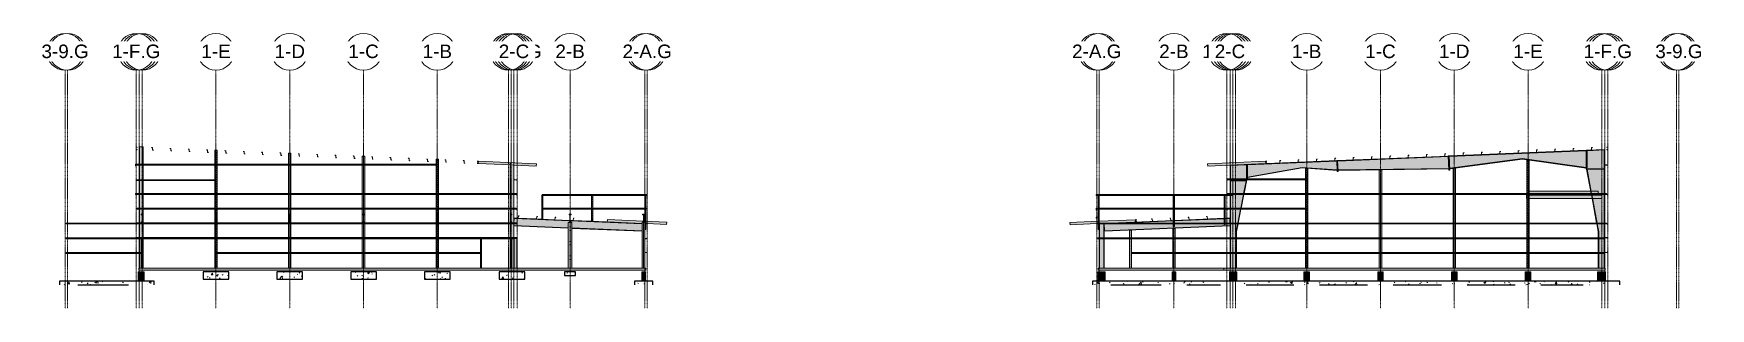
# Model space of a CAD drawing. Header units: inches. Extents: x 21954 to 47768, y -132 to 769.
# Drawn here: x 42284 to 47768, y -132 to 769 of the extents above; entities that cross this region are included whole.
import ezdxf

# ---------------------------------------------------------------- set-up
doc = ezdxf.new("R2010")
doc.units = ezdxf.units.IN
doc.header["$MEASUREMENT"] = 0
doc.linetypes.add('Grid Line 1_2_', pattern=[0.875, 0.5, -0.125, 0.125, -0.125])
doc.linetypes.add('Hidden 1_8_', pattern=[0.1875, 0.125, -0.0625])
for name, color, linetype, lineweight in [('A-FLOR', 192, 'Continuous', 9), ('C-BLDG-PADS', 91, 'Continuous', 9), ('S-BEAM', 12, 'Continuous', 9), ('S-COLS', 52, 'Continuous', 9), ('S-FNDN', 32, 'Continuous', 9), ('S-GRID', 1, 'Continuous', 9), ('S-GRID-IDEN', 1, 'Continuous', 9)]:
    doc.layers.add(name, color=color, linetype=linetype, lineweight=lineweight)
doc.styles.add('Arial', font='arial.ttf', dxfattribs={"height": 44.258982})
pattern_1 = [(50, (22044.686, 94.936), (68.8574, -6.02404), [7.2, -79.2]), (355, (22044.686, 94.936), (-13.3201, 72.2107), [5.76, -63.36]), (100.451, (22050.424, 94.434), (55.53753, 66.1862), [6.119, -67.31]), (46.184, (22044.69, 114.14), (102.45503, -15.8907), [10.8, -118.8]), (96.636, (22053.22, 112.81), (89.72737, 93.51553), [9.179, -100.964]), (351.184, (22044.69, 114.14), (89.72835, 93.5149), [8.64, -95.04]), (21, (22054.286, 109.336), (57.30352, -38.65147), [7.2, -79.2]), (326, (22054.286, 109.336), (23.35842, 69.61462), [5.76, -63.36]), (71.451, (22059.06, 106.115), (80.66193, 30.96264), [6.119, -67.31]), (37.5, (22044.686, 94.936), (1.167627, 31.957773), [3.168, -59.424, 3.168, -61.152, -63.6]), (37.5, (22044.686, 94.936), (1.167627, 31.957773), [-126.912, 3.168, -60.432]), (7.5, (22044.686, 94.936), (25.2549, 37.86335), [3.168, -33.504, 3.168, -57.984, -24.24]), (7.5, (22044.686, 94.936), (25.2549, 37.86335), [-97.824, 3.168, -21.072]), (327.5, (22023.278, 94.936), (51.247365, -2.165292), [3.168, -20.832, 3.168, -71.712, -99.36]), (327.5, (22023.278, 94.936), (51.247365, -2.165292), [-98.88, 3.168, -96.192]), (317.5, (22013.68, 94.936), (55.98627, 9.60998), [3.168, -28.032, 3.168, -46.56, -70.56]), (317.5, (22013.68, 94.936), (55.98627, 9.60998), [-80.928, 3.168, -67.392])]
pattern_2 = [(45, (22044.686, 94.936), (-23.75879, 23.75879), []), (45, (22044.686, 130.936), (-23.75879, 23.75879), [])]
pattern_3 = [(50, (-21524.766, 70.716), (68.8574, -6.024), [7.2, -79.2]), (355, (-21524.766, 70.716), (-13.32, 72.2107), [5.76, -63.36]), (100.451, (-21519.03, 70.214), (55.5375, 66.1862), [6.119, -67.31]), (46.184, (-21524.77, 89.92), (102.455, -15.8907), [10.8, -118.8]), (96.636, (-21516.23, 88.59), (89.727, 93.5155), [9.179, -100.964]), (351.184, (-21524.77, 89.92), (89.728, 93.515), [8.64, -95.04]), (21, (-21515.166, 85.116), (57.3035, -38.6515), [7.2, -79.2]), (326, (-21515.166, 85.116), (23.3584, 69.6146), [5.76, -63.36]), (71.451, (-21510.39, 81.895), (80.662, 30.9626), [6.119, -67.31]), (37.5, (-21524.766, 70.716), (1.16763, 31.95777), [3.168, -59.424, 3.168, -61.152, -63.6]), (37.5, (-21524.766, 70.716), (1.16763, 31.95777), [-126.912, 3.168, -60.432]), (7.5, (-21524.766, 70.716), (25.2549, 37.86335), [3.168, -33.504, 3.168, -57.984, -24.24]), (7.5, (-21524.766, 70.716), (25.2549, 37.86335), [-97.824, 3.168, -21.072]), (327.5, (-21546.174, 70.716), (51.24736, -2.1653), [3.168, -20.832, 3.168, -71.712, -99.36]), (327.5, (-21546.174, 70.716), (51.24736, -2.1653), [-98.88, 3.168, -96.192]), (317.5, (-21555.774, 70.716), (55.9863, 9.61), [3.168, -28.032, 3.168, -46.56, -70.56]), (317.5, (-21555.774, 70.716), (55.9863, 9.61), [-80.928, 3.168, -67.392])]
pattern_4 = [(45, (-21524.766, 70.716), (-23.7588, 23.7588), []), (45, (-21524.766, 106.716), (-23.7588, 23.7588), [])]

# ---------------------------------------------------------------- blocks, each defined once
blk = doc.blocks.new('Struct_Sports Complex_2015_rvt-5-Structural - Elevation - West - Fieldhouse')
at = {"layer": 'S-FNDN'}
h = blk.add_hatch(dxfattribs=at)
h.set_pattern_fill('FP_8', color=256, style=0, pattern_type=2)
h.set_pattern_definition(pattern_1)
h.paths.add_polyline_path([(20873.6, -54.8), (20933.6, -54.8), (20933.6, -42), (20873.6, -42)], flags=0)
h = blk.add_hatch(dxfattribs=at)
h.set_pattern_fill('FP_8', color=256, style=0, pattern_type=2)
h.set_pattern_definition(pattern_1)
h.paths.add_polyline_path([(21097.2, -54), (21098.6, -54), (21098.6, -42), (20933.6, -42), (20933.6, -54), (21019.8, -54)], flags=0)
h = blk.add_hatch(dxfattribs=at)
h.set_pattern_fill('FP_8', color=256, style=0, pattern_type=2)
h.set_pattern_definition(pattern_1)
h.paths.add_polyline_path([(21098.6, -54.8), (21182.6, -54.8), (21182.6, -42), (21098.6, -42), (21098.6, -54)], flags=0)
at = {"layer": 'S-FNDN', "lineweight": 5}
for points in [[(21150.6, -42), (21150.6, -12), (21130.6, -12), (21130.6, -42)], [(22789.3, -42), (22789.3, -12), (22777.3, -12), (22777.3, -42)]]:
    blk.add_hatch(color=9, dxfattribs=at).paths.add_polyline_path(points, flags=0)
at = {"layer": 'S-FNDN'}
h = blk.add_hatch(dxfattribs=at)
h.set_pattern_fill('FP_8', color=256, style=0, pattern_type=2)
h.set_pattern_definition(pattern_1)
h.paths.add_polyline_path([(21343.1, -36), (21427.1, -36), (21427.1, -12), (21343.1, -12)], flags=0)
h = blk.add_hatch(dxfattribs=at)
h.set_pattern_fill('FP_8', color=256, style=0, pattern_type=2)
h.set_pattern_definition(pattern_1)
h.paths.add_polyline_path([(21639.5, -36), (21668.3, -36), (21668.3, -12), (21584.3, -12), (21584.3, -36)], flags=0)
h = blk.add_hatch(dxfattribs=at)
h.set_pattern_fill('FP_8', color=256, style=0, pattern_type=2)
h.set_pattern_definition(pattern_1)
h.paths.add_polyline_path([(21825.6, -36), (21909.6, -36), (21909.6, -12), (21825.6, -12)], flags=0)
h = blk.add_hatch(dxfattribs=at)
h.set_pattern_fill('FP_8', color=256, style=0, pattern_type=2)
h.set_pattern_definition(pattern_1)
h.paths.add_polyline_path([(22104.3, -36), (22150.8, -36), (22150.8, -12), (22066.8, -12), (22066.8, -36)], flags=0)
h = blk.add_hatch(dxfattribs=at)
h.set_pattern_fill('FP_8', color=256, style=0, pattern_type=2)
h.set_pattern_definition(pattern_1)
h.paths.add_polyline_path([(22375.5, -36), (22395.3, -36), (22395.3, -12), (22311.3, -12), (22311.3, -36), (22336.7, -36)], flags=0)
h = blk.add_hatch(dxfattribs=at)
h.set_pattern_fill('FP_8', color=256, style=0, pattern_type=2)
h.set_pattern_definition(pattern_1)
h.paths.add_polyline_path([(22525.1, -24), (22561.1, -24), (22561.1, -12), (22525.1, -12)], flags=0)
h = blk.add_hatch(dxfattribs=at)
h.set_pattern_fill('FP_8', color=256, style=0, pattern_type=2)
h.set_pattern_definition(pattern_1)
h.paths.add_polyline_path([(22753.3, -54.8), (22813.3, -54.8), (22813.3, -42), (22753.3, -42)], flags=0)
at = {"layer": 'S-FNDN', "color": 7, "lineweight": 25}
for p, q in [((20933.6, -42), (20873.6, -42)), ((20873.6, -42), (20873.6, -54.8)), ((21098.6, -42), (20933.6, -42)), ((20933.6, -54), (21098.6, -54)), ((20933.6, -54.8), (20933.6, -54)), ((21182.6, -42), (21098.6, -42)), ((21098.6, -54), (21098.6, -54.8)), ((21182.6, -54.8), (21182.6, -42)), ((21427.1, -12), (21343.1, -12)), ((21343.1, -12), (21343.1, -36)), ((21343.1, -36), (21427.1, -36)), ((21427.1, -36), (21427.1, -12)), ((21668.3, -12), (21584.3, -12)), ((21584.3, -12), (21584.3, -36)), ((21584.3, -36), (21668.3, -36)), ((21668.3, -36), (21668.3, -12)), ((21909.6, -12), (21825.6, -12)), ((21825.6, -12), (21825.6, -36)), ((21825.6, -36), (21909.6, -36)), ((21909.6, -36), (21909.6, -12)), ((22150.8, -12), (22066.8, -12)), ((22066.8, -12), (22066.8, -36)), ((22066.8, -36), (22150.8, -36)), ((22150.8, -36), (22150.8, -12)), ((22395.3, -12), (22311.3, -12)), ((22311.3, -12), (22311.3, -36)), ((22311.3, -36), (22395.3, -36)), ((22395.3, -36), (22395.3, -12)), ((22561.1, -12), (22525.1, -12)), ((22525.1, -12), (22525.1, -24)), ((22525.1, -24), (22561.1, -24)), ((22561.1, -24), (22561.1, -12)), ((22813.3, -42), (22753.3, -42)), ((22753.3, -42), (22753.3, -54.8)), ((22813.3, -54.8), (22813.3, -42))]:
    blk.add_line(p, q, dxfattribs=at)
at = {"layer": 'S-FNDN', "color": 250}
for p, q in [((21130.6, -12), (21150.6, -12)), ((21130.6, -42), (21130.6, -12)), ((21150.6, -42), (21150.6, -12)), ((22777.3, -12), (22789.3, -12)), ((22777.3, -12), (22777.3, -42)), ((22789.3, -42), (22789.3, -12))]:
    blk.add_line(p, q, dxfattribs=at)
blk = doc.blocks.new('W-Wide Flange-Column - B3_B-1159158-Structural - Elevation - West - Fieldhouse')
at = {"layer": 'S-COLS', "linetype": 'Hidden 1_8_'}
for p, q in [((22783.1, 0), (22783.1, 150.3)), ((22783.5, 150.3), (22783.5, 0))]:
    blk.add_line(p, q, dxfattribs=at)
blk = doc.blocks.new('W-Wide Flange-Column - B1-C-1166467-Structural - Elevation - West - Fieldhouse')
at = {"layer": 'S-COLS', "linetype": 'Hidden 1_8_'}
for p, q in [((21384.9, 341), (21384.9, 387)), ((21385.2, 387), (21385.2, 341)), ((21384.9, 244.5), (21384.9, 337.9)), ((21385.2, 337.9), (21385.2, 244.5)), ((21384.9, 196.2), (21384.9, 241.4)), ((21385.2, 241.4), (21385.2, 196.2)), ((21384.9, 176.5), (21384.9, 193.2)), ((21385.2, 193.2), (21385.2, 176.5)), ((21384.9, 148.5), (21384.9, 150.3)), ((21384.9, 100.1), (21384.9, 144.9)), ((21385.2, 150.3), (21385.2, 148.5)), ((21385.2, 144.9), (21385.2, 100.1)), ((21384.9, 0), (21384.9, 96.5)), ((21385.2, 96.5), (21385.2, 51.3)), ((21385.2, 47.8), (21385.2, 0))]:
    blk.add_line(p, q, dxfattribs=at)
blk = doc.blocks.new('W-Wide Flange-Column - B1-C-1166468-Structural - Elevation - West - Fieldhouse')
at = {"layer": 'S-COLS', "linetype": 'Hidden 1_8_'}
for p, q in [((21626.1, 341), (21626.1, 377)), ((21626.1, 244.5), (21626.1, 337.9)), ((21626.5, 377), (21626.5, 341)), ((21626.5, 337.9), (21626.5, 244.5)), ((21626.1, 196.2), (21626.1, 241.4)), ((21626.5, 241.4), (21626.5, 196.2)), ((21626.1, 176.5), (21626.1, 193.2)), ((21626.5, 193.2), (21626.5, 176.5)), ((21626.1, 148.5), (21626.1, 150.3)), ((21626.1, 100.1), (21626.1, 144.9)), ((21626.5, 150.3), (21626.5, 148.5)), ((21626.5, 144.9), (21626.5, 100.1)), ((21626.1, 51.3), (21626.1, 96.5)), ((21626.5, 96.5), (21626.5, 51.3)), ((21626.1, 0), (21626.1, 47.8)), ((21626.5, 47.8), (21626.5, 0))]:
    blk.add_line(p, q, dxfattribs=at)
blk = doc.blocks.new('W-Wide Flange-Column - B1-C-1166469-Structural - Elevation - West - Fieldhouse')
at = {"layer": 'S-COLS', "linetype": 'Hidden 1_8_'}
for p, q in [((21867.4, 341), (21867.4, 366.9)), ((21867.4, 244.5), (21867.4, 337.9)), ((21867.7, 366.9), (21867.7, 341)), ((21867.7, 337.9), (21867.7, 244.5)), ((21867.4, 196.2), (21867.4, 241.4)), ((21867.7, 241.4), (21867.7, 196.2)), ((21867.4, 176.5), (21867.4, 193.2)), ((21867.7, 193.2), (21867.7, 176.5)), ((21867.4, 148.5), (21867.4, 150.3)), ((21867.4, 100.1), (21867.4, 144.9)), ((21867.7, 150.3), (21867.7, 148.5)), ((21867.7, 144.9), (21867.7, 100.1)), ((21867.4, 51.3), (21867.4, 96.5)), ((21867.7, 96.5), (21867.7, 51.3)), ((21867.4, 0), (21867.4, 47.8)), ((21867.7, 47.8), (21867.7, 0))]:
    blk.add_line(p, q, dxfattribs=at)
blk = doc.blocks.new('W-Wide Flange-Column - B1-C-1166470-Structural - Elevation - West - Fieldhouse')
at = {"layer": 'S-COLS', "linetype": 'Hidden 1_8_'}
for p, q in [((22108.6, 341), (22108.6, 356.9)), ((22108.6, 244.5), (22108.6, 337.9)), ((22109, 356.9), (22109, 244.5)), ((22108.6, 196.2), (22108.6, 241.4)), ((22109, 241.4), (22109, 196.2)), ((22108.6, 176.5), (22108.6, 193.2)), ((22109, 193.2), (22109, 176.5)), ((22108.6, 148.5), (22108.6, 150.3)), ((22108.6, 100.1), (22108.6, 144.9)), ((22109, 150.3), (22109, 148.5)), ((22109, 144.9), (22109, 100.1)), ((22108.6, 51.3), (22108.6, 96.5)), ((22109, 96.5), (22109, 51.3)), ((22108.6, 0), (22108.6, 47.8)), ((22109, 47.8), (22109, 0))]:
    blk.add_line(p, q, dxfattribs=at)
blk = doc.blocks.new('W-Wide Flange - 8_ WIDE-1169467-Structural - Elevation - West - Fieldhouse')
at = {"layer": 'S-BEAM'}
for points in [[(21870.6, 176.4), (21870.6, 176.5), (21864.6, 176.4)], [(21866.3, 151.7), (21866.3, 151.8), (21864.6, 151.8), (21864.6, 151.7)], [(21870.6, 151.7), (21870.6, 151.8), (21868.8, 151.8), (21868.8, 151.7)]]:
    blk.add_hatch(color=256, dxfattribs=at).paths.add_polyline_path(points, flags=0)
h = blk.add_hatch(dxfattribs=at)
h.set_pattern_fill('FP_7', color=256, style=0, pattern_type=2)
h.set_pattern_definition(pattern_2)
h.paths.add_polyline_path([(21864.6, 150.3), (21870.6, 150.3), (21870.6, 151.7), (21868.4, 151.8), (21868.1, 152), (21868, 152.4), (21867.9, 152.6), (21868, 174.5), (21868.3, 174.8), (21868.6, 175), (21868.8, 175), (21870.6, 175), (21870.6, 176.4), (21864.6, 176.4), (21864.6, 175), (21866.7, 174.9), (21867, 174.7), (21867.2, 174.3), (21867.2, 174.1), (21867.1, 152.2), (21866.8, 151.9), (21866.5, 151.7), (21866.3, 151.7), (21864.6, 151.7), (21864.6, 151.5)], flags=0)
for p, q in [((21864.6, 176.5), (21870.6, 176.5)), ((21864.6, 176.4), (21864.6, 176.5)), ((21870.6, 176.4), (21870.6, 176.5)), ((21864.6, 151.8), (21866.3, 151.8)), ((21864.6, 151.8), (21864.6, 151.7)), ((21868.8, 151.8), (21870.6, 151.8)), ((21870.6, 151.7), (21870.6, 151.8))]:
    blk.add_line(p, q, dxfattribs=at)
at = {"layer": 'S-BEAM', "lineweight": 15}
for p, q in [((21870.6, 176.4), (21864.6, 176.4)), ((21864.6, 176.4), (21864.6, 175)), ((21864.6, 175), (21866.3, 175)), ((21867.2, 174.1), (21867.2, 152.6)), ((21867.9, 152.6), (21867.9, 174.1)), ((21868.8, 175), (21870.6, 175)), ((21870.6, 175), (21870.6, 176.4)), ((21866.3, 151.7), (21864.6, 151.7)), ((21864.6, 151.7), (21864.6, 150.3)), ((21864.6, 150.3), (21870.6, 150.3)), ((21870.6, 151.7), (21868.8, 151.7)), ((21870.6, 150.3), (21870.6, 151.7))]:
    blk.add_line(p, q, dxfattribs=at)
at = {"layer": 'S-BEAM', "lineweight": 15, "flags": 128}
for points in [[(21866.3, 175), (21866.5, 175), (21866.7, 174.9), (21866.8, 174.8), (21867, 174.7), (21867.1, 174.5), (21867.2, 174.3), (21867.2, 174.1)], [(21867.9, 174.1), (21868, 174.3), (21868, 174.5), (21868.1, 174.7), (21868.3, 174.8), (21868.4, 174.9), (21868.6, 175), (21868.8, 175)], [(21867.2, 152.6), (21867.2, 152.4), (21867.1, 152.2), (21867, 152), (21866.8, 151.9), (21866.7, 151.8), (21866.5, 151.7), (21866.3, 151.7)], [(21868.8, 151.7), (21868.6, 151.7), (21868.4, 151.8), (21868.3, 151.9), (21868.1, 152), (21868, 152.2), (21868, 152.4), (21867.9, 152.6)]]:
    blk.add_lwpolyline(points, dxfattribs=at)
at = {"layer": 'S-BEAM'}
for centre, start_param, end_param in [((21866.3, 152.7), 4.712389, 6.283185), ((21868.8, 152.7), 3.141593, 4.712389)]:
    blk.add_ellipse(centre, major_axis=(0.89, 0), ratio=0.999133, start_param=start_param, end_param=end_param, dxfattribs=at)
blk = doc.blocks.new('W-Wide Flange - 8_ WIDE-V52-Structural - Elevation - West - Fieldhouse')
at = {"layer": 'S-BEAM'}
for points in [[(21629.3, 176.4), (21629.3, 176.5), (21623.3, 176.4)], [(21625, 151.7), (21625, 151.8), (21623.3, 151.8), (21623.3, 151.7)], [(21629.3, 151.7), (21629.3, 151.8), (21627.6, 151.8), (21627.6, 151.7)]]:
    blk.add_hatch(color=256, dxfattribs=at).paths.add_polyline_path(points, flags=0)
h = blk.add_hatch(dxfattribs=at)
h.set_pattern_fill('FP_7', color=256, style=0, pattern_type=2)
h.set_pattern_definition(pattern_2)
h.paths.add_polyline_path([(21623.3, 150.3), (21629.3, 150.3), (21629.3, 151.7), (21627.2, 151.8), (21626.9, 152), (21626.7, 152.4), (21626.7, 152.6), (21626.8, 174.5), (21627, 174.8), (21627.4, 175), (21627.6, 175), (21629.3, 175), (21629.3, 176.4), (21623.3, 176.4), (21623.3, 175), (21625.4, 174.9), (21625.7, 174.7), (21625.9, 174.3), (21625.9, 174.1), (21625.8, 152.2), (21625.6, 151.9), (21625.2, 151.7), (21625, 151.7), (21623.3, 151.7), (21623.3, 151.5)], flags=0)
for p, q in [((21623.3, 176.5), (21629.3, 176.5)), ((21623.3, 176.4), (21623.3, 176.5)), ((21629.3, 176.4), (21629.3, 176.5)), ((21623.3, 151.8), (21625, 151.8)), ((21623.3, 151.8), (21623.3, 151.7)), ((21627.6, 151.8), (21629.3, 151.8)), ((21629.3, 151.7), (21629.3, 151.8))]:
    blk.add_line(p, q, dxfattribs=at)
at = {"layer": 'S-BEAM', "lineweight": 15}
for p, q in [((21629.3, 176.4), (21623.3, 176.4)), ((21623.3, 176.4), (21623.3, 175)), ((21623.3, 175), (21625, 175)), ((21625.9, 174.1), (21625.9, 152.6)), ((21626.7, 152.6), (21626.7, 174.1)), ((21627.6, 175), (21629.3, 175)), ((21629.3, 175), (21629.3, 176.4)), ((21625, 151.7), (21623.3, 151.7)), ((21623.3, 151.7), (21623.3, 150.3)), ((21623.3, 150.3), (21629.3, 150.3)), ((21629.3, 151.7), (21627.6, 151.7)), ((21629.3, 150.3), (21629.3, 151.7))]:
    blk.add_line(p, q, dxfattribs=at)
at = {"layer": 'S-BEAM', "lineweight": 15, "flags": 128}
for points in [[(21625, 175), (21625.2, 175), (21625.4, 174.9), (21625.6, 174.8), (21625.7, 174.7), (21625.8, 174.5), (21625.9, 174.3), (21625.9, 174.1)], [(21626.7, 174.1), (21626.7, 174.3), (21626.8, 174.5), (21626.9, 174.7), (21627, 174.8), (21627.2, 174.9), (21627.4, 175), (21627.6, 175)], [(21625.9, 152.6), (21625.9, 152.4), (21625.8, 152.2), (21625.7, 152), (21625.6, 151.9), (21625.4, 151.8), (21625.2, 151.7), (21625, 151.7)], [(21627.6, 151.7), (21627.4, 151.7), (21627.2, 151.8), (21627, 151.9), (21626.9, 152), (21626.8, 152.2), (21626.7, 152.4), (21626.7, 152.6)]]:
    blk.add_lwpolyline(points, dxfattribs=at)
at = {"layer": 'S-BEAM'}
for centre, start_param, end_param in [((21625, 152.7), 4.712389, 6.283185), ((21627.6, 152.7), 3.141593, 4.712389)]:
    blk.add_ellipse(centre, major_axis=(0.89, 0), ratio=0.999133, start_param=start_param, end_param=end_param, dxfattribs=at)
blk = doc.blocks.new('W-Wide Flange - 8_ WIDE-V53-Structural - Elevation - West - Fieldhouse')
at = {"layer": 'S-BEAM'}
h = blk.add_hatch(dxfattribs=at)
h.set_pattern_fill('FP_7', color=256, style=0, pattern_type=2)
h.set_pattern_definition(pattern_2)
h.paths.add_polyline_path([(21387.7, 150.3), (21388.1, 150.3), (21388.1, 151.7), (21385.9, 151.8), (21385.6, 152), (21385.5, 152.4), (21385.4, 152.6), (21385.5, 174.5), (21385.8, 174.8), (21386.1, 175), (21386.3, 175), (21388.1, 175), (21388.1, 176.4), (21382.1, 176.4), (21382.1, 175), (21384.2, 174.9), (21384.5, 174.7), (21384.7, 174.3), (21384.7, 174.1), (21384.6, 152.2), (21384.3, 151.9), (21384, 151.7), (21383.8, 151.7), (21382.1, 151.7), (21382.1, 150.3)], flags=0)
for points in [[(21388.1, 176.4), (21388.1, 176.5), (21387.7, 176.4)], [(21383.8, 151.7), (21383.8, 151.8), (21382.1, 151.8), (21382.1, 151.7)], [(21386.3, 151.7), (21388.1, 151.7), (21388.1, 151.8), (21386.3, 151.8), (21386.3, 151.7)]]:
    blk.add_hatch(color=256, dxfattribs=at).paths.add_polyline_path(points, flags=0)
for p, q in [((21382.1, 176.5), (21388.1, 176.5)), ((21382.1, 176.4), (21382.1, 176.5)), ((21388.1, 176.4), (21388.1, 176.5)), ((21382.1, 151.8), (21383.8, 151.8)), ((21382.1, 151.8), (21382.1, 151.7)), ((21386.3, 151.8), (21388.1, 151.8)), ((21388.1, 151.7), (21388.1, 151.8))]:
    blk.add_line(p, q, dxfattribs=at)
at = {"layer": 'S-BEAM', "lineweight": 15}
for p, q in [((21388.1, 176.4), (21382.1, 176.4)), ((21382.1, 176.4), (21382.1, 175)), ((21382.1, 175), (21383.8, 175)), ((21384.7, 174.1), (21384.7, 152.6)), ((21385.4, 152.6), (21385.4, 174.1)), ((21386.3, 175), (21388.1, 175)), ((21388.1, 175), (21388.1, 176.4)), ((21383.8, 151.7), (21382.1, 151.7)), ((21382.1, 151.7), (21382.1, 150.3)), ((21382.1, 150.3), (21388.1, 150.3)), ((21388.1, 151.7), (21386.3, 151.7)), ((21388.1, 150.3), (21388.1, 151.7))]:
    blk.add_line(p, q, dxfattribs=at)
at = {"layer": 'S-BEAM', "lineweight": 15, "flags": 128}
for points in [[(21383.8, 175), (21384, 175), (21384.2, 174.9), (21384.3, 174.8), (21384.5, 174.7), (21384.6, 174.5), (21384.7, 174.3), (21384.7, 174.1)], [(21385.4, 174.1), (21385.5, 174.3), (21385.5, 174.5), (21385.6, 174.7), (21385.8, 174.8), (21385.9, 174.9), (21386.1, 175), (21386.3, 175)], [(21384.7, 152.6), (21384.7, 152.4), (21384.6, 152.2), (21384.5, 152), (21384.3, 151.9), (21384.2, 151.8), (21384, 151.7), (21383.8, 151.7)], [(21386.3, 151.7), (21386.1, 151.7), (21385.9, 151.8), (21385.8, 151.9), (21385.6, 152), (21385.5, 152.2), (21385.5, 152.4), (21385.4, 152.6)]]:
    blk.add_lwpolyline(points, dxfattribs=at)
at = {"layer": 'S-BEAM'}
for centre, major_axis, start_param, end_param in [((21383.8, 152.7), (-0.89, 0), 1.570796, 3.141593), ((21386.3, 152.7), (0.89, 0), 3.141593, 4.712389)]:
    blk.add_ellipse(centre, major_axis=major_axis, ratio=0.999133, start_param=start_param, end_param=end_param, dxfattribs=at)
blk = doc.blocks.new('W-Wide Flange - 8_ WIDE-V54-Structural - Elevation - West - Fieldhouse')
at = {"layer": 'S-BEAM'}
for points in [[(21142.5, 151.7), (21142.5, 151.8), (21140.8, 151.8), (21140.8, 151.7)], [(21146.8, 151.7), (21146.8, 151.8), (21145.1, 151.8), (21145.1, 151.7)]]:
    blk.add_hatch(color=256, dxfattribs=at).paths.add_polyline_path(points, flags=0)
for p, q in [((21140.8, 176.5), (21146.8, 176.5)), ((21140.8, 176.4), (21140.8, 176.5)), ((21146.8, 176.4), (21146.8, 176.5)), ((21140.8, 151.8), (21142.5, 151.8)), ((21140.8, 151.8), (21140.8, 151.7)), ((21145.1, 151.8), (21146.8, 151.8)), ((21146.8, 151.7), (21146.8, 151.8))]:
    blk.add_line(p, q, dxfattribs=at)
at = {"layer": 'S-BEAM', "lineweight": 15}
for p, q in [((21146.8, 176.4), (21140.8, 176.4)), ((21140.8, 176.4), (21140.8, 175)), ((21140.8, 175), (21142.5, 175)), ((21143.4, 174.1), (21143.4, 152.6)), ((21144.2, 152.6), (21144.2, 174.1)), ((21145.1, 175), (21146.8, 175)), ((21146.8, 175), (21146.8, 176.4)), ((21142.5, 151.7), (21140.8, 151.7)), ((21140.8, 151.7), (21140.8, 150.3)), ((21140.8, 150.3), (21146.8, 150.3)), ((21146.8, 151.7), (21145.1, 151.7)), ((21146.8, 150.3), (21146.8, 151.7))]:
    blk.add_line(p, q, dxfattribs=at)
at = {"layer": 'S-BEAM', "lineweight": 15, "flags": 128}
for points in [[(21142.5, 175), (21142.7, 175), (21142.9, 174.9), (21143.1, 174.8), (21143.2, 174.7), (21143.3, 174.5), (21143.4, 174.3), (21143.4, 174.1)], [(21144.2, 174.1), (21144.2, 174.3), (21144.3, 174.5), (21144.4, 174.7), (21144.5, 174.8), (21144.7, 174.9), (21144.9, 175), (21145.1, 175)], [(21143.4, 152.6), (21143.4, 152.4), (21143.3, 152.2), (21143.2, 152), (21143.1, 151.9), (21142.9, 151.8), (21142.7, 151.7), (21142.5, 151.7)], [(21145.1, 151.7), (21144.9, 151.7), (21144.7, 151.8), (21144.5, 151.9), (21144.4, 152), (21144.3, 152.2), (21144.2, 152.4), (21144.2, 152.6)]]:
    blk.add_lwpolyline(points, dxfattribs=at)
at = {"layer": 'S-BEAM'}
for centre, start_param, end_param in [((21142.5, 152.7), 4.712389, 6.283185), ((21145.1, 152.7), 3.141593, 4.712389)]:
    blk.add_ellipse(centre, major_axis=(0.89, 0), ratio=0.999133, start_param=start_param, end_param=end_param, dxfattribs=at)
blk = doc.blocks.new('W-Wide Flange - 8_ WIDE-V55-Structural - Elevation - West - Fieldhouse')
at = {"layer": 'S-BEAM'}
h = blk.add_hatch(dxfattribs=at)
h.set_pattern_fill('FP_7', color=256, style=0, pattern_type=2)
h.set_pattern_definition(pattern_2)
h.paths.add_polyline_path([(22105.8, 150.3), (22111.8, 150.3), (22111.8, 151.7), (22109.7, 151.8), (22109.4, 152), (22109.2, 152.4), (22109.2, 152.6), (22109.3, 174.5), (22109.5, 174.8), (22109.9, 175), (22110.1, 175), (22111.8, 175), (22111.8, 176.4), (22105.8, 176.4), (22105.8, 175), (22107.9, 174.9), (22108.2, 174.7), (22108.4, 174.3), (22108.4, 174.1), (22108.3, 152.2), (22108.1, 151.9), (22107.7, 151.7), (22107.5, 151.7), (22105.8, 151.7), (22105.8, 151.5)], flags=0)
for points in [[(22107.5, 151.7), (22107.5, 151.8), (22105.8, 151.8), (22105.8, 151.7)], [(22111.8, 151.7), (22111.8, 151.8), (22110.1, 151.8), (22110.1, 151.7)]]:
    blk.add_hatch(color=256, dxfattribs=at).paths.add_polyline_path(points, flags=0)
for p, q in [((22105.8, 176.5), (22111.8, 176.5)), ((22105.8, 176.4), (22105.8, 176.5)), ((22111.8, 176.4), (22111.8, 176.5)), ((22105.8, 151.8), (22107.5, 151.8)), ((22105.8, 151.8), (22105.8, 151.7)), ((22110.1, 151.8), (22111.8, 151.8)), ((22111.8, 151.7), (22111.8, 151.8))]:
    blk.add_line(p, q, dxfattribs=at)
at = {"layer": 'S-BEAM', "lineweight": 15}
for p, q in [((22111.8, 176.4), (22105.8, 176.4)), ((22105.8, 176.4), (22105.8, 175)), ((22105.8, 175), (22107.5, 175)), ((22108.4, 174.1), (22108.4, 152.6)), ((22109.2, 152.6), (22109.2, 174.1)), ((22110.1, 175), (22111.8, 175)), ((22111.8, 175), (22111.8, 176.4)), ((22107.5, 151.7), (22105.8, 151.7)), ((22105.8, 151.7), (22105.8, 150.3)), ((22105.8, 150.3), (22111.8, 150.3)), ((22111.8, 151.7), (22110.1, 151.7)), ((22111.8, 150.3), (22111.8, 151.7))]:
    blk.add_line(p, q, dxfattribs=at)
at = {"layer": 'S-BEAM', "lineweight": 15, "flags": 128}
for points in [[(22107.5, 175), (22107.7, 175), (22107.9, 174.9), (22108.1, 174.8), (22108.2, 174.7), (22108.3, 174.5), (22108.4, 174.3), (22108.4, 174.1)], [(22109.2, 174.1), (22109.2, 174.3), (22109.3, 174.5), (22109.4, 174.7), (22109.5, 174.8), (22109.7, 174.9), (22109.9, 175), (22110.1, 175)], [(22108.4, 152.6), (22108.4, 152.4), (22108.3, 152.2), (22108.2, 152), (22108.1, 151.9), (22107.9, 151.8), (22107.7, 151.7), (22107.5, 151.7)], [(22110.1, 151.7), (22109.9, 151.7), (22109.7, 151.8), (22109.5, 151.9), (22109.4, 152), (22109.3, 152.2), (22109.2, 152.4), (22109.2, 152.6)]]:
    blk.add_lwpolyline(points, dxfattribs=at)
at = {"layer": 'S-BEAM'}
for centre, start_param, end_param in [((22107.5, 152.7), 4.712389, 6.283185), ((22110.1, 152.7), 3.141593, 4.712389)]:
    blk.add_ellipse(centre, major_axis=(0.89, 0), ratio=0.999133, start_param=start_param, end_param=end_param, dxfattribs=at)
blk = doc.blocks.new('W-Wide Flange - 8_ WIDE-1169091-Structural - Elevation - West - Fieldhouse')
at = {"layer": 'S-BEAM'}
h = blk.add_hatch(dxfattribs=at)
h.set_pattern_fill('FP_7', color=256, style=0, pattern_type=2)
h.set_pattern_definition(pattern_2)
h.paths.add_polyline_path([(22353.1, 150.3), (22353.1, 151.7), (22350.9, 151.8), (22350.6, 152), (22350.5, 152.4), (22350.4, 152.6), (22350.5, 174.5), (22350.8, 174.8), (22351.1, 175), (22351.3, 175), (22353.1, 175), (22353.1, 176.4), (22347.1, 176.4), (22347.1, 175), (22349.2, 174.9), (22349.5, 174.7), (22349.7, 174.3), (22349.7, 174.1), (22349.6, 152.2), (22349.3, 151.9), (22349, 151.7), (22348.8, 151.7), (22347.1, 151.7), (22347.1, 150.3)], flags=0)
for points in [[(22348.8, 151.7), (22348.8, 151.8), (22347.1, 151.8), (22347.1, 151.7)], [(22353.1, 151.7), (22353.1, 151.8), (22351.3, 151.8), (22351.3, 151.7)]]:
    blk.add_hatch(color=256, dxfattribs=at).paths.add_polyline_path(points, flags=0)
for p, q in [((22347.1, 176.5), (22353.1, 176.5)), ((22347.1, 176.4), (22347.1, 176.5)), ((22353.1, 176.4), (22353.1, 176.5)), ((22347.1, 151.8), (22348.8, 151.8)), ((22347.1, 151.8), (22347.1, 151.7)), ((22351.3, 151.8), (22353.1, 151.8)), ((22353.1, 151.7), (22353.1, 151.8))]:
    blk.add_line(p, q, dxfattribs=at)
at = {"layer": 'S-BEAM', "lineweight": 15}
for p, q in [((22353.1, 176.4), (22347.1, 176.4)), ((22347.1, 176.4), (22347.1, 175)), ((22347.1, 175), (22348.8, 175)), ((22349.7, 174.1), (22349.7, 152.6)), ((22350.4, 152.6), (22350.4, 174.1)), ((22351.3, 175), (22353.1, 175)), ((22353.1, 175), (22353.1, 176.4)), ((22348.8, 151.7), (22347.1, 151.7)), ((22347.1, 151.7), (22347.1, 150.3)), ((22347.1, 150.3), (22353.1, 150.3)), ((22353.1, 151.7), (22351.3, 151.7)), ((22353.1, 150.3), (22353.1, 151.7))]:
    blk.add_line(p, q, dxfattribs=at)
at = {"layer": 'S-BEAM', "lineweight": 15, "flags": 128}
for points in [[(22348.8, 175), (22349, 175), (22349.2, 174.9), (22349.3, 174.8), (22349.5, 174.7), (22349.6, 174.5), (22349.7, 174.3), (22349.7, 174.1)], [(22350.4, 174.1), (22350.5, 174.3), (22350.5, 174.5), (22350.6, 174.7), (22350.8, 174.8), (22350.9, 174.9), (22351.1, 175), (22351.3, 175)], [(22349.7, 152.6), (22349.7, 152.4), (22349.6, 152.2), (22349.5, 152), (22349.3, 151.9), (22349.2, 151.8), (22349, 151.7), (22348.8, 151.7)], [(22351.3, 151.7), (22351.1, 151.7), (22350.9, 151.8), (22350.8, 151.9), (22350.6, 152), (22350.5, 152.2), (22350.5, 152.4), (22350.4, 152.6)]]:
    blk.add_lwpolyline(points, dxfattribs=at)
at = {"layer": 'S-BEAM'}
for centre, major_axis, start_param, end_param in [((22348.8, 152.7), (-0.89, 0), 1.570796, 3.141593), ((22351.3, 152.7), (0.89, 0), 3.141593, 4.712389)]:
    blk.add_ellipse(centre, major_axis=major_axis, ratio=0.999133, start_param=start_param, end_param=end_param, dxfattribs=at)
blk = doc.blocks.new('Girt_C - 10_D-1179047-Structural - Elevation - West - Fieldhouse')
at = {"layer": 'S-BEAM'}
for points in [[(22356.1, 97.1), (22359.1, 97.1), (22359.1, 99.9), (21124.3, 99.9), (21124.3, 99.6), (21143.8, 99.4), (21143.8, 99.4), (21124.3, 99.4), (21124.3, 97.1), (22336.7, 97.1)], [(22356.1, 96.6), (22359.1, 96.6), (22359.1, 97.1), (21124.3, 97.1), (21124.3, 96.6), (21142.5, 96.6), (21140.9, 96.9), (21140.9, 97), (21143.7, 97), (21143.7, 96.6), (22252.3, 96.6), (22250.7, 96.9), (22250.7, 97), (22253.4, 97), (22253.4, 96.6), (22350.2, 96.6), (22350.2, 97), (22353, 97), (22352.7, 96.8), (22351.3, 96.6), (22352.8, 96.6)], [(22350.2, 96.5), (22350.2, 96.6), (22336.7, 96.5)]]:
    blk.add_hatch(color=256, dxfattribs=at).paths.add_polyline_path(points, flags=0)
at = {"layer": 'S-BEAM', "lineweight": 15}
for p, q in [((21124.3, 100.1), (21124.3, 99.9)), ((22359.1, 100.1), (21124.3, 100.1)), ((21124.3, 99.9), (22359.1, 99.9)), ((22359.1, 99.9), (22359.1, 100.1))]:
    blk.add_line(p, q, dxfattribs=at)
at = {"layer": 'S-BEAM'}
for p, q in [((21124.3, 99.6), (21124.3, 99.9)), ((21124.3, 99.9), (21124.3, 99.9)), ((21124.3, 99.9), (22359.1, 99.9)), ((21124.3, 97.1), (21124.3, 99.4)), ((21124.3, 96.6), (21124.3, 97.1)), ((21124.3, 97.1), (22359.1, 97.1)), ((21124.3, 96.5), (21124.3, 96.6)), ((21124.3, 96.6), (21142.5, 96.6)), ((21124.3, 96.5), (21142.1, 96.5)), ((21143.7, 96.6), (22252.3, 96.6)), ((21143.7, 96.5), (22251.8, 96.5)), ((22253.4, 96.6), (22350.2, 96.6)), ((22253.4, 96.5), (22350.2, 96.5)), ((22351.3, 96.6), (22359.1, 96.6)), ((22351.8, 96.5), (22359.1, 96.5)), ((22359.1, 99.9), (22359.1, 99.9)), ((22359.1, 99.9), (22359.1, 97.1)), ((22359.1, 97.1), (22359.1, 96.6)), ((22359.1, 96.6), (22359.1, 96.5))]:
    blk.add_line(p, q, dxfattribs=at)
blk = doc.blocks.new('Girt_C - 8_D-1162512-Structural - Elevation - West - Fieldhouse')
at = {"layer": 'S-BEAM'}
h = blk.add_hatch(color=256, dxfattribs=at)
h.paths.add_polyline_path([(21124.5, 388.1), (21126.9, 388.1), (21126.8, 388.2), (21124.5, 388.2)], flags=0)
h.paths.add_polyline_path([(21127.3, 395.5), (21127.3, 395.5), (21126.9, 396.1), (21126.8, 396)], flags=0)
for p, q in [((21124.3, 395.9), (21124.3, 388.3)), ((21124.4, 388.3), (21124.4, 395.9)), ((21126.9, 396.1), (21124.5, 396.1)), ((21124.5, 396), (21126.8, 396)), ((21126.8, 388.2), (21124.5, 388.2)), ((21124.5, 388.1), (21126.9, 388.1)), ((21126.8, 396), (21127.3, 395.5)), ((21127.3, 388.8), (21126.8, 388.2)), ((21127.3, 395.5), (21126.9, 396.1)), ((21126.9, 388.1), (21127.3, 388.7)), ((21127.3, 395.5), (21127.3, 395.5)), ((21127.3, 388.7), (21127.3, 388.8))]:
    blk.add_line(p, q, dxfattribs=at)
for centre, radius, start, end in [((21124.5, 395.9), 0.188, 90, 180), ((21124.5, 388.3), 0.188, 180, 270), ((21124.5, 395.9), 0.0782, 92.1227, 180), ((21124.5, 388.3), 0.0782, 180, 266.9576)]:
    blk.add_arc(centre, radius, start, end, dxfattribs=at)
blk = doc.blocks.new('Girt_Z - 10_D-1178830-Structural - Elevation - West - Fieldhouse')
at = {"layer": 'S-BEAM'}
for points in [[(21124.3, 287.3), (21380.6, 287.3), (21380.6, 289.6), (21124.3, 289.6)], [(21124.3, 286.9), (21380.6, 286.9), (21380.6, 287.3), (21124.3, 287.3)]]:
    blk.add_hatch(color=256, dxfattribs=at).paths.add_polyline_path(points, flags=0)
at = {"layer": 'S-BEAM', "lineweight": 15}
for p, q in [((21124.3, 289.8), (21124.3, 289.7)), ((21380.6, 289.8), (21124.3, 289.8)), ((21124.3, 289.7), (21380.6, 289.7)), ((21380.6, 289.7), (21380.6, 289.8))]:
    blk.add_line(p, q, dxfattribs=at)
at = {"layer": 'S-BEAM'}
for p, q in [((21124.3, 289.6), (21124.3, 289.7)), ((21124.3, 287.3), (21124.3, 289.6)), ((21124.3, 289.6), (21380.6, 289.6)), ((21124.3, 286.9), (21124.3, 287.3)), ((21124.3, 287.3), (21380.6, 287.3)), ((21124.3, 286.8), (21124.3, 286.9)), ((21124.3, 286.9), (21380.6, 286.9)), ((21124.3, 286.8), (21380.6, 286.8)), ((21380.6, 289.7), (21380.6, 289.6)), ((21380.6, 289.6), (21380.6, 287.3)), ((21380.6, 287.3), (21380.6, 286.9)), ((21380.6, 286.9), (21380.6, 286.8))]:
    blk.add_line(p, q, dxfattribs=at)
blk = doc.blocks.new('Girt_C - 8_D-1182438-Structural - Elevation - West - Fieldhouse')
at = {"layer": 'S-BEAM', "lineweight": 15}
for p, q in [((22787.3, 51.1), (22787.3, 48.8)), ((22787.3, 48.8), (22787.9, 48.3)), ((22787.4, 48.8), (22787.4, 51.1)), ((22787.9, 48.4), (22787.4, 48.8)), ((22795.1, 51.3), (22787.5, 51.3)), ((22787.5, 51.2), (22795.1, 51.2)), ((22787.9, 48.3), (22787.9, 48.4)), ((22795.2, 48.8), (22794.7, 48.4)), ((22794.7, 48.3), (22795.3, 48.8)), ((22794.7, 48.4), (22794.7, 48.3)), ((22795.2, 51.1), (22795.2, 48.8)), ((22795.3, 48.8), (22795.3, 51.1))]:
    blk.add_line(p, q, dxfattribs=at)
for centre, radius, start, end in [((22787.5, 51.1), 0.188, 90, 180), ((22787.5, 51.1), 0.0782, 90, 177.8773), ((22795.1, 51.1), 0.188, 0, 90), ((22795.1, 51.1), 0.0782, 3.0424, 90)]:
    blk.add_arc(centre, radius, start, end, dxfattribs=at)
blk = doc.blocks.new('Girt_C - 8_D-1099926-Structural - Elevation - West - Fieldhouse')
at = {"layer": 'S-BEAM', "lineweight": 15}
for p, q in [((22787.9, 99.7), (22787.3, 99.2)), ((22787.3, 99.2), (22787.3, 96.9)), ((22787.4, 99.2), (22787.9, 99.6)), ((22787.4, 96.9), (22787.4, 99.2)), ((22795.1, 96.8), (22787.5, 96.8)), ((22787.5, 96.7), (22795.1, 96.7)), ((22787.9, 99.6), (22787.9, 99.7)), ((22795.3, 99.2), (22794.7, 99.7)), ((22794.7, 99.7), (22794.7, 99.6)), ((22794.7, 99.6), (22795.2, 99.2)), ((22795.2, 99.2), (22795.2, 96.9)), ((22795.3, 96.9), (22795.3, 99.2))]:
    blk.add_line(p, q, dxfattribs=at)
for centre, radius, start, end in [((22787.5, 96.9), 0.188, 180, 270), ((22787.5, 96.9), 0.0782, 183.0424, 270), ((22795.1, 96.9), 0.0782, 270, 357.8773), ((22795.1, 96.9), 0.188, 270, 0)]:
    blk.add_arc(centre, radius, start, end, dxfattribs=at)
blk = doc.blocks.new('W-Wide Flange-Column - B3_C-1158108-Structural - Elevation - West - Fieldhouse')
at = {"layer": 'S-COLS', "linetype": 'Hidden 1_8_'}
for p, q in [((22542.9, 0), (22542.9, 150)), ((22543.2, 150), (22543.2, 0))]:
    blk.add_line(p, q, dxfattribs=at)
blk = doc.blocks.new('W-Wide Flange - 8_ WIDE-1169470-Structural - Elevation - West - Fieldhouse')
at = {"layer": 'S-BEAM'}
for points in [[(22540.1, 176.4), (22546.1, 176.4), (22546.1, 176.7), (22540.1, 176.7)], [(22541.8, 151.7), (22541.8, 152.1), (22540.1, 152.1), (22540.1, 151.7)], [(22541.8, 151.7), (22542.2, 151.8), (22542.5, 152), (22542.5, 152.5), (22542.2, 152.2), (22541.8, 152.1), (22541.8, 151.7)], [(22544.3, 151.7), (22544.3, 152.1), (22543.9, 152.2), (22543.6, 152.4), (22543.7, 152), (22543.9, 151.8), (22544.1, 151.7)], [(22544.9, 151.7), (22546.1, 151.7), (22546.1, 152.1), (22544.3, 152.1), (22544.3, 151.7)]]:
    blk.add_hatch(color=256, dxfattribs=at).paths.add_polyline_path(points, flags=0)
h = blk.add_hatch(dxfattribs=at)
h.set_pattern_fill('FP_7', color=256, style=0, pattern_type=2)
h.set_pattern_definition(pattern_2)
h.paths.add_polyline_path([(22546.1, 150.3), (22546.1, 151.7), (22543.9, 151.8), (22543.6, 152), (22543.5, 152.4), (22543.4, 152.6), (22543.5, 174.5), (22543.8, 174.8), (22544.1, 175), (22544.3, 175), (22546.1, 175), (22546.1, 176.4), (22540.1, 176.4), (22540.1, 175), (22542.2, 174.9), (22542.5, 174.7), (22542.7, 174.3), (22542.7, 174.1), (22542.6, 152.2), (22542.3, 151.9), (22542, 151.7), (22541.8, 151.7), (22540.1, 151.7), (22540.1, 150.3)], flags=0)
for p, q in [((22540.1, 176.7), (22546.1, 176.7)), ((22540.1, 176.4), (22540.1, 176.7)), ((22546.1, 176.4), (22546.1, 176.7)), ((22540.1, 152.1), (22541.8, 152.1)), ((22540.1, 152.1), (22540.1, 151.7)), ((22544.3, 152.1), (22546.1, 152.1)), ((22546.1, 151.7), (22546.1, 152.1))]:
    blk.add_line(p, q, dxfattribs=at)
at = {"layer": 'S-BEAM', "lineweight": 15}
for p, q in [((22546.1, 176.4), (22540.1, 176.4)), ((22540.1, 176.4), (22540.1, 175)), ((22540.1, 175), (22541.8, 175)), ((22542.7, 174.1), (22542.7, 152.6)), ((22543.4, 152.6), (22543.4, 174.1)), ((22544.3, 175), (22546.1, 175)), ((22546.1, 175), (22546.1, 176.4)), ((22541.8, 151.7), (22540.1, 151.7)), ((22540.1, 151.7), (22540.1, 150.3)), ((22540.1, 150.3), (22546.1, 150.3)), ((22546.1, 151.7), (22544.3, 151.7)), ((22546.1, 150.3), (22546.1, 151.7))]:
    blk.add_line(p, q, dxfattribs=at)
at = {"layer": 'S-BEAM', "lineweight": 15, "flags": 128}
for points in [[(22541.8, 175), (22542, 175), (22542.2, 174.9), (22542.3, 174.8), (22542.5, 174.7), (22542.6, 174.5), (22542.7, 174.3), (22542.7, 174.1)], [(22543.4, 174.1), (22543.5, 174.3), (22543.5, 174.5), (22543.6, 174.7), (22543.8, 174.8), (22543.9, 174.9), (22544.1, 175), (22544.3, 175)], [(22542.7, 152.6), (22542.7, 152.4), (22542.6, 152.2), (22542.5, 152), (22542.3, 151.9), (22542.2, 151.8), (22542, 151.7), (22541.8, 151.7)], [(22544.3, 151.7), (22544.1, 151.7), (22543.9, 151.8), (22543.8, 151.9), (22543.6, 152), (22543.5, 152.2), (22543.5, 152.4), (22543.4, 152.6)]]:
    blk.add_lwpolyline(points, dxfattribs=at)
at = {"layer": 'S-BEAM'}
for centre, start_param, end_param in [((22541.8, 153), 4.712389, 6.283185), ((22544.3, 153), 3.141593, 4.712389)]:
    blk.add_ellipse(centre, major_axis=(0.89, 0), ratio=0.999133, start_param=start_param, end_param=end_param, dxfattribs=at)
blk = doc.blocks.new('W-Wide Flange - 8_ WIDE-1169466-Structural - Elevation - West - Fieldhouse')
at = {"layer": 'S-BEAM'}
for points in [[(22786.3, 176.4), (22786.3, 176.8), (22780.3, 176.8), (22780.3, 176.4), (22782.2, 176.4)], [(22782, 151.7), (22782, 152.1), (22780.3, 152.1), (22780.3, 151.7)], [(22782, 151.7), (22782.5, 151.8), (22782.7, 152), (22782.7, 152.5), (22782.4, 152.2), (22782, 152.1), (22782, 151.7)], [(22784.6, 151.7), (22784.6, 152.1), (22784.1, 152.3), (22783.8, 152.4), (22783.9, 152), (22784.2, 151.8), (22784.4, 151.7)], [(22786.3, 151.7), (22786.3, 152.1), (22784.6, 152.1), (22784.6, 151.7)]]:
    blk.add_hatch(color=256, dxfattribs=at).paths.add_polyline_path(points, flags=0)
h = blk.add_hatch(dxfattribs=at)
h.set_pattern_fill('FP_7', color=256, style=0, pattern_type=2)
h.set_pattern_definition(pattern_2)
h.paths.add_polyline_path([(22780.3, 150.3), (22786.3, 150.3), (22786.3, 151.7), (22784.2, 151.8), (22783.9, 152), (22783.7, 152.4), (22783.7, 152.6), (22783.8, 174.5), (22784, 174.8), (22784.4, 175), (22784.6, 175), (22786.3, 175), (22786.3, 176.4), (22780.3, 176.4), (22780.3, 175), (22782.4, 174.9), (22782.7, 174.7), (22782.9, 174.3), (22782.9, 174.1), (22782.8, 152.2), (22782.6, 151.9), (22782.2, 151.7), (22782, 151.7), (22780.3, 151.7)], flags=0)
for p, q in [((22780.3, 176.8), (22786.3, 176.8)), ((22780.3, 176.4), (22780.3, 176.8)), ((22786.3, 176.4), (22786.3, 176.8)), ((22780.3, 152.1), (22782, 152.1)), ((22780.3, 152.1), (22780.3, 151.7)), ((22784.6, 152.1), (22786.3, 152.1)), ((22786.3, 151.7), (22786.3, 152.1))]:
    blk.add_line(p, q, dxfattribs=at)
at = {"layer": 'S-BEAM', "lineweight": 15}
for p, q in [((22786.3, 176.4), (22780.3, 176.4)), ((22780.3, 176.4), (22780.3, 175)), ((22780.3, 175), (22782, 175)), ((22782.9, 174.1), (22782.9, 152.6)), ((22783.7, 152.6), (22783.7, 174.1)), ((22784.6, 175), (22786.3, 175)), ((22786.3, 175), (22786.3, 176.4)), ((22782, 151.7), (22780.3, 151.7)), ((22780.3, 151.7), (22780.3, 150.3)), ((22780.3, 150.3), (22786.3, 150.3)), ((22786.3, 151.7), (22784.6, 151.7)), ((22786.3, 150.3), (22786.3, 151.7))]:
    blk.add_line(p, q, dxfattribs=at)
at = {"layer": 'S-BEAM', "lineweight": 15, "flags": 128}
for points in [[(22782, 175), (22782.2, 175), (22782.4, 174.9), (22782.6, 174.8), (22782.7, 174.7), (22782.8, 174.5), (22782.9, 174.3), (22782.9, 174.1)], [(22783.7, 174.1), (22783.7, 174.3), (22783.8, 174.5), (22783.9, 174.7), (22784, 174.8), (22784.2, 174.9), (22784.4, 175), (22784.6, 175)], [(22782.9, 152.6), (22782.9, 152.4), (22782.8, 152.2), (22782.7, 152), (22782.6, 151.9), (22782.4, 151.8), (22782.2, 151.7), (22782, 151.7)], [(22784.6, 151.7), (22784.4, 151.7), (22784.2, 151.8), (22784, 151.9), (22783.9, 152), (22783.8, 152.2), (22783.7, 152.4), (22783.7, 152.6)]]:
    blk.add_lwpolyline(points, dxfattribs=at)
at = {"layer": 'S-BEAM'}
for centre, major_axis, start_param, end_param in [((22782, 153), (-0.89, 0), 1.570796, 3.141593), ((22784.6, 153), (0.89, 0), 3.141593, 4.712389)]:
    blk.add_ellipse(centre, major_axis=major_axis, ratio=0.999133, start_param=start_param, end_param=end_param, dxfattribs=at)
blk = doc.blocks.new('HSS-Hollow Structural Section-Column - HSS4X4X1_4-1170139-Structural - Elevation - West - Fieldhouse')
at = {"layer": 'S-COLS', "linetype": 'Hidden 1_8_'}
for p, q in [((22613.7, 238.9), (22613.7, 196)), ((22617.2, 196), (22617.2, 238.9)), ((22613.7, 193.5), (22613.7, 160.6)), ((22617.2, 153.7), (22617.2, 193.5)), ((22613.7, 158), (22613.7, 153.7))]:
    blk.add_line(p, q, dxfattribs=at)
blk = doc.blocks.new('HSS-Hollow Structural Section-Column - HSS4X4X1_4-1170157-Structural - Elevation - West - Fieldhouse')
at = {"layer": 'S-COLS', "linetype": 'Hidden 1_8_'}
for p, q in [((22787.5, 238.8), (22787.5, 196.1)), ((22791.1, 196.1), (22791.1, 239)), ((22787.5, 193.3), (22787.5, 154)), ((22791.1, 153.8), (22791.1, 193.5)), ((22787.5, 146.4), (22787.5, 145.1)), ((22787.5, 144.9), (22787.5, 126.5)), ((22791.1, 145.1), (22791.1, 146.3)), ((22791.1, 126.5), (22791.1, 144.9))]:
    blk.add_line(p, q, dxfattribs=at)
blk = doc.blocks.new('Girt_C - 8_D-943834-Structural - Elevation - West - Fieldhouse')
at = {"layer": 'S-BEAM', "lineweight": 15}
for p, q in [((22787.3, 241.4), (22787.3, 239)), ((22787.3, 239), (22787.9, 238.5)), ((22787.4, 239.1), (22787.4, 241.4)), ((22787.9, 238.6), (22787.4, 239.1)), ((22795.1, 241.6), (22787.5, 241.6)), ((22787.5, 241.4), (22795.1, 241.4)), ((22787.9, 238.5), (22787.9, 238.6)), ((22795.2, 239.1), (22794.7, 238.6)), ((22794.7, 238.5), (22795.3, 239)), ((22794.7, 238.6), (22794.7, 238.5)), ((22795.2, 241.4), (22795.2, 239.1)), ((22795.3, 239), (22795.3, 241.4))]:
    blk.add_line(p, q, dxfattribs=at)
for centre, radius, start, end in [((22787.5, 241.4), 0.188, 90, 180), ((22787.5, 241.4), 0.0782, 90, 176.9576), ((22795.1, 241.4), 0.188, 0, 90), ((22795.1, 241.4), 0.0782, 2.1227, 90)]:
    blk.add_arc(centre, radius, start, end, dxfattribs=at)
blk = doc.blocks.new('Girt_C - 8_D-1179772-Structural - Elevation - West - Fieldhouse')
at = {"layer": 'S-BEAM'}
blk.add_hatch(color=256, dxfattribs=at).paths.add_polyline_path([(22452.9, 241.4), (22795.3, 241.4), (22795.3, 241.6), (22452.2, 241.5), (22452.2, 241.4)], flags=0)
h = blk.add_hatch(color=256, dxfattribs=at)
h.paths.add_polyline_path([(22569.1, 239), (22787.3, 239.1), (22787.3, 241.4), (22452.2, 241.4), (22452.2, 239), (22491.7, 239)], flags=0)
h.paths.add_polyline_path([(22787.5, 239), (22795.2, 239.1), (22795.2, 241.4), (22787.4, 241.4), (22787.4, 239.1)], flags=0)
h = blk.add_hatch(color=256, dxfattribs=at)
h.paths.add_polyline_path([(22618.6, 238.5), (22787.3, 238.6), (22787.4, 238.9), (22787.3, 239), (22453.7, 238.9), (22454.1, 238.7), (22454.2, 238.5), (22613.4, 238.5), (22613.5, 238.7), (22613.9, 238.9), (22617.2, 238.8), (22617.6, 238.5)], flags=0)
h.paths.add_polyline_path([(22794.7, 238.5), (22795.3, 238.5), (22795.2, 238.9)], flags=0)
h.paths.add_polyline_path([(22794.7, 238.5), (22794.7, 238.7), (22795.1, 239), (22791.1, 238.9), (22791.3, 238.6), (22791.3, 238.5), (22794.7, 238.5)], flags=0)
for p, q in [((22787.5, 241.6), (22452.2, 241.6)), ((22452.2, 241.4), (22452.2, 241.6)), ((22452.2, 239), (22452.2, 241.4)), ((22452.2, 239), (22787.3, 239)), ((22454.1, 238.5), (22613.5, 238.5)), ((22617.4, 238.5), (22787.3, 238.5)), ((22787.5, 239), (22795.1, 239)), ((22791.3, 238.5), (22795.3, 238.5)), ((22795.3, 241.6), (22795.1, 241.6)), ((22795.3, 241.6), (22795.3, 241.4)), ((22795.3, 239), (22795.3, 238.5))]:
    blk.add_line(p, q, dxfattribs=at)
blk = doc.blocks.new('Girt_C - 10_D-1180340-Structural - Elevation - West - Fieldhouse')
at = {"layer": 'S-BEAM', "lineweight": 15}
for p, q in [((22359.6, 99.9), (22359.6, 97)), ((22359.6, 97), (22360.1, 96.5)), ((22369.4, 100.1), (22359.7, 100.1)), ((22359.7, 97.1), (22359.7, 99.9)), ((22359.7, 99.9), (22369.4, 99.9)), ((22360.2, 96.6), (22359.7, 97.1)), ((22360.1, 96.5), (22360.2, 96.6)), ((22369.4, 97.1), (22368.9, 96.6)), ((22368.9, 96.6), (22369, 96.5)), ((22369, 96.5), (22369.6, 97)), ((22369.4, 99.9), (22369.4, 97.1)), ((22369.6, 97), (22369.6, 99.9))]:
    blk.add_line(p, q, dxfattribs=at)
for centre, radius, start, end in [((22359.7, 99.9), 0.187, 90, 180), ((22359.7, 99.9), 0.0782, 90, 176.9576), ((22369.4, 99.9), 0.188, 0, 90), ((22369.4, 99.9), 0.0782, 2.1227, 90)]:
    blk.add_arc(centre, radius, start, end, dxfattribs=at)
blk = doc.blocks.new('Girt_Z - 8_D-943826-Structural - Elevation - West - Fieldhouse')
at = {"layer": 'S-BEAM', "lineweight": 15}
for p, q in [((21175.1, 395), (21174.6, 394.4)), ((21174.6, 394.4), (21174.7, 394.4)), ((21174.7, 394.4), (21175.1, 394.9)), ((21177.4, 394.9), (21175.1, 395)), ((21175.1, 394.9), (21177.4, 394.8)), ((21177.5, 394.7), (21177.2, 387.1)), ((21177.3, 387.1), (21177.6, 394.7)), ((21179.7, 386.9), (21177.4, 387)), ((21177.4, 386.9), (21179.7, 386.8)), ((21180.2, 387.4), (21179.7, 386.9)), ((21179.7, 386.8), (21180.2, 387.3)), ((21180.2, 387.3), (21180.2, 387.4))]:
    blk.add_line(p, q, dxfattribs=at)
for centre, radius, start, end in [((21177.4, 387.1), 0.188, 177.6141, 267.6141), ((21177.4, 387.1), 0.0782, 177.6141, 264.5717), ((21177.4, 394.7), 0.187, 357.6141, 87.6141), ((21177.4, 394.7), 0.0782, 357.6141, 85.4913)]:
    blk.add_arc(centre, radius, start, end, dxfattribs=at)
blk = doc.blocks.new('Girt_Z - 8_D-V56-Structural - Elevation - West - Fieldhouse')
at = {"layer": 'S-BEAM', "lineweight": 15}
for p, q in [((21235, 392.5), (21234.5, 391.9)), ((21234.5, 391.9), (21234.6, 391.9)), ((21234.6, 391.9), (21235.1, 392.4)), ((21237.4, 392.4), (21235, 392.5)), ((21235.1, 392.4), (21237.4, 392.3)), ((21237.5, 392.2), (21237.1, 384.6)), ((21237.3, 384.6), (21237.6, 392.2)), ((21239.6, 384.4), (21237.3, 384.5)), ((21237.3, 384.4), (21239.7, 384.3)), ((21240.1, 384.9), (21239.6, 384.4)), ((21239.7, 384.3), (21240.2, 384.9)), ((21240.2, 384.9), (21240.1, 384.9))]:
    blk.add_line(p, q, dxfattribs=at)
for centre, radius, start, end in [((21237.3, 384.6), 0.188, 177.6141, 267.6141), ((21237.3, 384.6), 0.0782, 177.6141, 264.5717), ((21237.4, 392.2), 0.187, 357.6141, 87.6141), ((21237.4, 392.2), 0.0782, 357.6141, 85.4913)]:
    blk.add_arc(centre, radius, start, end, dxfattribs=at)
blk = doc.blocks.new('Girt_Z - 8_D-V57-Structural - Elevation - West - Fieldhouse')
at = {"layer": 'S-BEAM'}
h = blk.add_hatch(dxfattribs=at)
h.set_pattern_fill('FP_7', color=256, style=0, pattern_type=2)
h.set_pattern_definition(pattern_2)
h.paths.add_polyline_path([(21299.6, 381.8), (21299.6, 381.9), (21297.3, 381.9)], flags=0)
h.paths.add_polyline_path([(21294.6, 389.4), (21295, 389.9), (21295, 390), (21294.5, 389.4)], flags=0)
at = {"layer": 'S-BEAM', "lineweight": 15}
for p, q in [((21295, 390), (21294.5, 389.4)), ((21294.5, 389.4), (21294.6, 389.4)), ((21294.6, 389.4), (21295, 389.9)), ((21297.3, 389.9), (21295, 390)), ((21295, 389.9), (21297.3, 389.8)), ((21297.4, 389.7), (21297.1, 382.1)), ((21297.2, 382.1), (21297.5, 389.7)), ((21299.6, 381.9), (21297.3, 382)), ((21297.3, 381.9), (21299.6, 381.8)), ((21299.6, 381.8), (21300.1, 382.4)), ((21300.1, 382.4), (21299.6, 381.9)), ((21300.1, 382.4), (21300.1, 382.4))]:
    blk.add_line(p, q, dxfattribs=at)
for centre, radius, start, end in [((21297.3, 389.7), 0.187, 357.6141, 87.6141), ((21297.3, 389.7), 0.0782, 357.6141, 85.4913), ((21297.3, 382.1), 0.188, 177.6141, 267.6141), ((21297.3, 382.1), 0.0782, 177.6141, 264.5717)]:
    blk.add_arc(centre, radius, start, end, dxfattribs=at)
blk = doc.blocks.new('Girt_Z - 8_D-V58-Structural - Elevation - West - Fieldhouse')
at = {"layer": 'S-BEAM', "lineweight": 15}
for p, q in [((21354.9, 387.5), (21354.4, 386.9)), ((21354.4, 386.9), (21354.5, 386.9)), ((21354.5, 386.9), (21355, 387.4)), ((21357.3, 387.4), (21354.9, 387.5)), ((21355, 387.4), (21357.3, 387.3)), ((21357.4, 387.2), (21357, 379.6)), ((21357.2, 379.6), (21357.5, 387.2)), ((21359.5, 379.4), (21357.2, 379.5)), ((21357.2, 379.4), (21359.6, 379.3)), ((21360, 379.9), (21359.5, 379.4)), ((21359.6, 379.3), (21360.1, 379.9)), ((21360.1, 379.9), (21360, 379.9))]:
    blk.add_line(p, q, dxfattribs=at)
for centre, radius, start, end in [((21357.3, 387.2), 0.187, 357.6141, 87.6141), ((21357.3, 387.2), 0.0782, 357.6141, 85.4913), ((21357.2, 379.6), 0.188, 177.6141, 267.6141), ((21357.2, 379.6), 0.0782, 177.6141, 264.5717)]:
    blk.add_arc(centre, radius, start, end, dxfattribs=at)
blk = doc.blocks.new('Girt_Z - 8_D-V59-Structural - Elevation - West - Fieldhouse')
at = {"layer": 'S-BEAM', "lineweight": 15}
for p, q in [((21414.9, 385), (21414.4, 384.5)), ((21414.4, 384.4), (21414.9, 384.9)), ((21414.4, 384.5), (21414.4, 384.4)), ((21417.2, 384.9), (21414.9, 385)), ((21414.9, 384.9), (21417.2, 384.8)), ((21417.3, 384.7), (21417, 377.1)), ((21417.1, 377.1), (21417.4, 384.7)), ((21419.5, 376.9), (21417.2, 377)), ((21417.2, 376.9), (21419.5, 376.8)), ((21419.5, 376.8), (21420, 377.4)), ((21420, 377.4), (21419.5, 376.9)), ((21420, 377.4), (21420, 377.4))]:
    blk.add_line(p, q, dxfattribs=at)
for centre, radius, start, end in [((21417.2, 384.7), 0.187, 357.6141, 87.6141), ((21417.2, 384.7), 0.0782, 357.6141, 85.4913), ((21417.2, 377.1), 0.188, 177.6141, 267.6141), ((21417.2, 377.1), 0.0782, 177.6141, 264.5717)]:
    blk.add_arc(centre, radius, start, end, dxfattribs=at)
blk = doc.blocks.new('Girt_Z - 8_D-V60-Structural - Elevation - West - Fieldhouse')
at = {"layer": 'S-BEAM'}
h = blk.add_hatch(dxfattribs=at)
h.set_pattern_fill('FP_7', color=256, style=0, pattern_type=2)
h.set_pattern_definition(pattern_2)
h.paths.add_polyline_path([(21479.5, 374.3), (21479.4, 374.4), (21477.1, 374.4)], flags=0)
h.paths.add_polyline_path([(21474.4, 381.9), (21474.9, 382.4), (21474.8, 382.5), (21474.3, 382)], flags=0)
at = {"layer": 'S-BEAM', "lineweight": 15}
for p, q in [((21474.8, 382.5), (21474.3, 382)), ((21474.3, 382), (21474.4, 381.9)), ((21474.4, 381.9), (21474.9, 382.4)), ((21477.2, 382.4), (21474.8, 382.5)), ((21474.9, 382.4), (21477.2, 382.3)), ((21477.3, 382.2), (21476.9, 374.6)), ((21477, 374.6), (21477.4, 382.2)), ((21479.4, 374.4), (21477.1, 374.5)), ((21477.1, 374.4), (21479.5, 374.3)), ((21479.9, 374.9), (21479.4, 374.4)), ((21479.5, 374.3), (21480, 374.9)), ((21480, 374.9), (21479.9, 374.9))]:
    blk.add_line(p, q, dxfattribs=at)
for centre, radius, start, end in [((21477.1, 374.6), 0.188, 177.6141, 267.6141), ((21477.1, 374.6), 0.0782, 177.6141, 264.5717), ((21477.2, 382.2), 0.187, 357.6141, 87.6141), ((21477.2, 382.2), 0.0782, 357.6141, 85.4913)]:
    blk.add_arc(centre, radius, start, end, dxfattribs=at)
blk = doc.blocks.new('Girt_Z - 8_D-V61-Structural - Elevation - West - Fieldhouse')
at = {"layer": 'S-BEAM', "lineweight": 15}
for p, q in [((21534.8, 380), (21534.3, 379.5)), ((21534.3, 379.4), (21534.8, 379.9)), ((21534.3, 379.5), (21534.3, 379.4)), ((21537.1, 379.9), (21534.8, 380)), ((21534.8, 379.9), (21537.1, 379.8)), ((21537.2, 379.7), (21536.9, 372.1)), ((21537, 372.1), (21537.3, 379.7)), ((21539.4, 371.9), (21537.1, 372)), ((21537.1, 371.9), (21539.4, 371.8)), ((21539.4, 371.8), (21539.9, 372.4)), ((21539.9, 372.4), (21539.4, 371.9)), ((21539.9, 372.4), (21539.9, 372.4))]:
    blk.add_line(p, q, dxfattribs=at)
for centre, radius, start, end in [((21537.1, 372.1), 0.188, 177.6141, 267.6141), ((21537.1, 372.1), 0.0782, 177.6141, 264.5717), ((21537.1, 379.7), 0.187, 357.6141, 87.6141), ((21537.1, 379.7), 0.0782, 357.6141, 85.4913)]:
    blk.add_arc(centre, radius, start, end, dxfattribs=at)
blk = doc.blocks.new('Girt_Z - 8_D-V62-Structural - Elevation - West - Fieldhouse')
at = {"layer": 'S-BEAM', "lineweight": 15}
for p, q in [((21594.7, 377.5), (21594.2, 377)), ((21594.2, 377), (21594.3, 376.9)), ((21594.3, 376.9), (21594.8, 377.4)), ((21597.1, 377.4), (21594.7, 377.5)), ((21594.8, 377.4), (21597.1, 377.3)), ((21597.2, 377.2), (21596.8, 369.6)), ((21596.9, 369.6), (21597.3, 377.2)), ((21599.3, 369.4), (21597, 369.5)), ((21597, 369.4), (21599.4, 369.3)), ((21599.8, 369.9), (21599.3, 369.4)), ((21599.4, 369.3), (21599.9, 369.9)), ((21599.9, 369.9), (21599.8, 369.9))]:
    blk.add_line(p, q, dxfattribs=at)
for centre, radius, start, end in [((21597, 369.6), 0.188, 177.6141, 267.6141), ((21597, 369.6), 0.0782, 177.6141, 264.5717), ((21597.1, 377.2), 0.187, 357.6141, 87.6141), ((21597.1, 377.2), 0.0782, 357.6141, 85.4913)]:
    blk.add_arc(centre, radius, start, end, dxfattribs=at)
blk = doc.blocks.new('Girt_Z - 8_D-V63-Structural - Elevation - West - Fieldhouse')
at = {"layer": 'S-BEAM'}
h = blk.add_hatch(dxfattribs=at)
h.set_pattern_fill('FP_7', color=256, style=0, pattern_type=2)
h.set_pattern_definition(pattern_2)
h.paths.add_polyline_path([(21659.3, 366.8), (21659.3, 366.9), (21657, 366.9)], flags=0)
h.paths.add_polyline_path([(21654.2, 374.4), (21654.7, 374.9), (21654.7, 375), (21654.2, 374.5)], flags=0)
at = {"layer": 'S-BEAM', "lineweight": 15}
for p, q in [((21654.7, 375), (21654.2, 374.5)), ((21654.2, 374.4), (21654.7, 374.9)), ((21654.2, 374.5), (21654.2, 374.4)), ((21657, 374.9), (21654.7, 375)), ((21654.7, 374.9), (21657, 374.8)), ((21657.1, 374.7), (21656.8, 367.1)), ((21656.9, 367.1), (21657.2, 374.7)), ((21659.3, 366.9), (21657, 367)), ((21657, 366.9), (21659.3, 366.8)), ((21659.3, 366.8), (21659.8, 367.4)), ((21659.8, 367.4), (21659.3, 366.9)), ((21659.8, 367.4), (21659.8, 367.4))]:
    blk.add_line(p, q, dxfattribs=at)
for centre, radius, start, end in [((21657, 367.1), 0.188, 177.6141, 267.6141), ((21657, 367.1), 0.0782, 177.6141, 264.5717), ((21657, 374.7), 0.187, 357.6141, 87.6141), ((21657, 374.7), 0.0782, 357.6141, 85.4913)]:
    blk.add_arc(centre, radius, start, end, dxfattribs=at)
blk = doc.blocks.new('Girt_Z - 8_D-V64-Structural - Elevation - West - Fieldhouse')
at = {"layer": 'S-BEAM'}
h = blk.add_hatch(dxfattribs=at)
h.set_pattern_fill('FP_7', color=256, style=0, pattern_type=2)
h.set_pattern_definition(pattern_2)
h.paths.add_polyline_path([(21719.3, 364.3), (21719.2, 364.4), (21716.9, 364.4)], flags=0)
h.paths.add_polyline_path([(21714.2, 371.9), (21714.7, 372.4), (21714.6, 372.5), (21714.1, 372)], flags=0)
at = {"layer": 'S-BEAM', "lineweight": 15}
for p, q in [((21714.6, 372.5), (21714.1, 372)), ((21714.1, 372), (21714.2, 371.9)), ((21714.2, 371.9), (21714.7, 372.4)), ((21717, 372.4), (21714.6, 372.5)), ((21714.7, 372.4), (21717, 372.3)), ((21717, 372.2), (21716.7, 364.6)), ((21716.8, 364.6), (21717.2, 372.2)), ((21719.2, 364.4), (21716.9, 364.5)), ((21716.9, 364.4), (21719.3, 364.3)), ((21719.7, 364.9), (21719.2, 364.4)), ((21719.3, 364.3), (21719.8, 364.9)), ((21719.8, 364.9), (21719.7, 364.9))]:
    blk.add_line(p, q, dxfattribs=at)
for centre, radius, start, end in [((21716.9, 364.6), 0.188, 177.6141, 267.6141), ((21716.9, 364.6), 0.0782, 177.6141, 264.5717), ((21717, 372.2), 0.187, 357.6141, 87.6141), ((21717, 372.2), 0.0782, 357.6141, 85.4913)]:
    blk.add_arc(centre, radius, start, end, dxfattribs=at)
blk = doc.blocks.new('Girt_Z - 8_D-V65-Structural - Elevation - West - Fieldhouse')
at = {"layer": 'S-BEAM', "lineweight": 15}
for p, q in [((21774.6, 370), (21774.1, 369.5)), ((21774.1, 369.4), (21774.6, 369.9)), ((21774.1, 369.5), (21774.1, 369.4)), ((21776.9, 369.9), (21774.6, 370)), ((21774.6, 369.9), (21776.9, 369.8)), ((21777, 369.7), (21776.7, 362.1)), ((21776.8, 362.1), (21777.1, 369.7)), ((21779.2, 361.9), (21776.9, 362)), ((21776.9, 361.9), (21779.2, 361.8)), ((21779.2, 361.8), (21779.7, 362.4)), ((21779.6, 362.4), (21779.2, 361.9)), ((21779.7, 362.4), (21779.6, 362.4))]:
    blk.add_line(p, q, dxfattribs=at)
for centre, radius, start, end in [((21776.9, 362.1), 0.188, 177.6141, 267.6141), ((21776.9, 362.1), 0.0782, 177.6141, 264.5717), ((21776.9, 369.7), 0.187, 357.6141, 87.6141), ((21776.9, 369.7), 0.0782, 357.6141, 85.4913)]:
    blk.add_arc(centre, radius, start, end, dxfattribs=at)
blk = doc.blocks.new('Girt_Z - 8_D-V66-Structural - Elevation - West - Fieldhouse')
at = {"layer": 'S-BEAM'}
h = blk.add_hatch(dxfattribs=at)
h.set_pattern_fill('FP_7', color=256, style=0, pattern_type=2)
h.set_pattern_definition(pattern_2)
h.paths.add_polyline_path([(21839.2, 359.3), (21839.1, 359.4), (21836.8, 359.4)], flags=0)
h.paths.add_polyline_path([(21834.1, 366.9), (21834.6, 367.4), (21834.5, 367.5), (21834, 367)], flags=0)
at = {"layer": 'S-BEAM', "lineweight": 15}
for p, q in [((21834.5, 367.5), (21834, 367)), ((21834, 367), (21834.1, 366.9)), ((21834.1, 366.9), (21834.6, 367.4)), ((21836.9, 367.4), (21834.5, 367.5)), ((21834.6, 367.4), (21836.9, 367.3)), ((21836.9, 367.2), (21836.6, 359.6)), ((21836.7, 359.6), (21837.1, 367.2)), ((21839.1, 359.4), (21836.8, 359.5)), ((21836.8, 359.4), (21839.2, 359.3)), ((21839.6, 359.9), (21839.1, 359.4)), ((21839.2, 359.3), (21839.7, 359.9)), ((21839.7, 359.9), (21839.6, 359.9))]:
    blk.add_line(p, q, dxfattribs=at)
for centre, radius, start, end in [((21836.8, 359.6), 0.188, 177.6141, 267.6141), ((21836.8, 359.6), 0.0782, 177.6141, 264.5717), ((21836.9, 367.2), 0.187, 357.6141, 87.6141), ((21836.9, 367.2), 0.0782, 357.6141, 85.4913)]:
    blk.add_arc(centre, radius, start, end, dxfattribs=at)
blk = doc.blocks.new('Girt_Z - 8_D-V67-Structural - Elevation - West - Fieldhouse')
at = {"layer": 'S-BEAM'}
h = blk.add_hatch(dxfattribs=at)
h.set_pattern_fill('FP_7', color=256, style=0, pattern_type=2)
h.set_pattern_definition(pattern_2)
h.paths.add_polyline_path([(21899.1, 356.8), (21899.1, 356.9), (21896.8, 356.9)], flags=0)
h.paths.add_polyline_path([(21894, 364.4), (21894.5, 364.9), (21894.5, 365), (21893.9, 364.5)], flags=0)
at = {"layer": 'S-BEAM', "lineweight": 15}
for p, q in [((21894.5, 365), (21893.9, 364.5)), ((21893.9, 364.5), (21894, 364.4)), ((21894, 364.4), (21894.5, 364.9)), ((21896.8, 364.9), (21894.5, 365)), ((21894.5, 364.9), (21896.8, 364.8)), ((21896.9, 364.7), (21896.6, 357.1)), ((21896.7, 357.1), (21897, 364.7)), ((21899.1, 356.9), (21896.8, 357)), ((21896.8, 356.9), (21899.1, 356.8)), ((21899.1, 356.8), (21899.6, 357.4)), ((21899.5, 357.4), (21899.1, 356.9)), ((21899.6, 357.4), (21899.5, 357.4))]:
    blk.add_line(p, q, dxfattribs=at)
for centre, radius, start, end in [((21896.8, 357.1), 0.188, 177.6141, 267.6141), ((21896.8, 357.1), 0.0782, 177.6141, 264.5717), ((21896.8, 364.7), 0.187, 357.6141, 87.6141), ((21896.8, 364.7), 0.0782, 357.6141, 85.4913)]:
    blk.add_arc(centre, radius, start, end, dxfattribs=at)
blk = doc.blocks.new('Girt_Z - 8_D-V68-Structural - Elevation - West - Fieldhouse')
at = {"layer": 'S-BEAM', "lineweight": 15}
for p, q in [((21954.4, 362.5), (21953.9, 362)), ((21953.9, 362), (21954, 361.9)), ((21954, 361.9), (21954.4, 362.4)), ((21956.8, 362.4), (21954.4, 362.5)), ((21954.4, 362.4), (21956.8, 362.3)), ((21956.8, 362.2), (21956.5, 354.6)), ((21956.6, 354.6), (21956.9, 362.2)), ((21959, 354.4), (21956.7, 354.5)), ((21956.7, 354.4), (21959.1, 354.3)), ((21959.5, 355), (21959, 354.4)), ((21959.1, 354.3), (21959.6, 354.9)), ((21959.6, 354.9), (21959.5, 355))]:
    blk.add_line(p, q, dxfattribs=at)
for centre, radius, start, end in [((21956.7, 354.6), 0.188, 177.6141, 267.6141), ((21956.7, 354.6), 0.0782, 177.6141, 264.5717), ((21956.8, 362.2), 0.187, 357.6141, 87.6141), ((21956.8, 362.2), 0.0782, 357.6141, 85.4913)]:
    blk.add_arc(centre, radius, start, end, dxfattribs=at)
blk = doc.blocks.new('Girt_Z - 8_D-V69-Structural - Elevation - West - Fieldhouse')
at = {"layer": 'S-BEAM'}
h = blk.add_hatch(dxfattribs=at)
h.set_pattern_fill('FP_7', color=256, style=0, pattern_type=2)
h.set_pattern_definition(pattern_2)
h.paths.add_polyline_path([(22019, 351.8), (22019, 351.9), (22016.6, 351.9)], flags=0)
h.paths.add_polyline_path([(22013.9, 359.4), (22014.4, 359.9), (22014.4, 360), (22013.8, 359.5)], flags=0)
at = {"layer": 'S-BEAM', "lineweight": 15}
for p, q in [((22014.4, 360), (22013.8, 359.5)), ((22013.8, 359.5), (22013.9, 359.4)), ((22013.9, 359.4), (22014.4, 359.9)), ((22016.7, 359.9), (22014.4, 360)), ((22014.4, 359.9), (22016.7, 359.8)), ((22016.8, 359.7), (22016.5, 352.1)), ((22016.6, 352.1), (22016.9, 359.7)), ((22019, 351.9), (22016.6, 352)), ((22016.6, 351.9), (22019, 351.8)), ((22019.4, 352.5), (22019, 351.9)), ((22019, 351.8), (22019.5, 352.4)), ((22019.5, 352.4), (22019.4, 352.5))]:
    blk.add_line(p, q, dxfattribs=at)
for centre, radius, start, end in [((22016.7, 352.1), 0.188, 177.6141, 267.6141), ((22016.7, 352.1), 0.0782, 177.6141, 264.5717), ((22016.7, 359.7), 0.187, 357.6141, 87.6141), ((22016.7, 359.7), 0.0782, 357.6141, 85.4913)]:
    blk.add_arc(centre, radius, start, end, dxfattribs=at)
blk = doc.blocks.new('Girt_Z - 8_D-V70-Structural - Elevation - West - Fieldhouse')
at = {"layer": 'S-BEAM'}
h = blk.add_hatch(dxfattribs=at)
h.set_pattern_fill('FP_7', color=256, style=0, pattern_type=2)
h.set_pattern_definition(pattern_2)
h.paths.add_polyline_path([(22079, 349.3), (22078.9, 349.4), (22076.6, 349.4)], flags=0)
h.paths.add_polyline_path([(22073.9, 356.9), (22074.3, 357.4), (22074.3, 357.5), (22073.8, 357)], flags=0)
at = {"layer": 'S-BEAM', "lineweight": 15}
for p, q in [((22074.3, 357.5), (22073.8, 357)), ((22073.8, 357), (22073.9, 356.9)), ((22073.9, 356.9), (22074.3, 357.4)), ((22076.7, 357.4), (22074.3, 357.5)), ((22074.3, 357.4), (22076.7, 357.3)), ((22076.7, 357.2), (22076.4, 349.6)), ((22076.5, 349.6), (22076.8, 357.2)), ((22078.9, 349.4), (22076.6, 349.5)), ((22076.6, 349.4), (22079, 349.3)), ((22079.4, 350), (22078.9, 349.4)), ((22079, 349.3), (22079.5, 349.9)), ((22079.5, 349.9), (22079.4, 350))]:
    blk.add_line(p, q, dxfattribs=at)
for centre, radius, start, end in [((22076.6, 349.6), 0.188, 177.6141, 267.6141), ((22076.6, 349.6), 0.0782, 177.6141, 264.5717), ((22076.7, 357.2), 0.187, 357.6141, 87.6141), ((22076.7, 357.2), 0.0782, 357.6141, 85.4913)]:
    blk.add_arc(centre, radius, start, end, dxfattribs=at)
blk = doc.blocks.new('Girt_Z - 8_D-1038470-Structural - Elevation - West - Fieldhouse')
at = {"layer": 'S-BEAM'}
h = blk.add_hatch(color=256, dxfattribs=at)
h.paths.add_polyline_path([(22613.3, 153.7), (22613.3, 153.8), (22611, 153.9), (22610.9, 153.8)], flags=0)
h.paths.add_polyline_path([(22616.6, 160.9), (22616.7, 161), (22616.3, 161.6), (22616.2, 161.5)], flags=0)
for p, q in [((22610.6, 154.5), (22610.5, 154.4)), ((22610.5, 154.4), (22610.9, 153.8)), ((22611, 153.9), (22610.6, 154.5)), ((22610.9, 153.8), (22613.3, 153.7)), ((22613.3, 153.8), (22611, 153.9)), ((22613.7, 161.5), (22613.4, 153.9)), ((22613.5, 153.9), (22613.8, 161.5)), ((22616.3, 161.6), (22613.9, 161.7)), ((22613.9, 161.6), (22616.2, 161.5)), ((22616.2, 161.5), (22616.6, 160.9)), ((22616.7, 161), (22616.3, 161.6)), ((22616.6, 160.9), (22616.7, 161))]:
    blk.add_line(p, q, dxfattribs=at)
for centre, radius, start, end in [((22613.3, 153.9), 0.0782, 270.6564, 357.6141), ((22613.3, 153.9), 0.188, 267.6141, 357.6141), ((22613.9, 161.5), 0.187, 87.6141, 177.6141), ((22613.9, 161.5), 0.0782, 89.7368, 177.6141)]:
    blk.add_arc(centre, radius, start, end, dxfattribs=at)
blk = doc.blocks.new('L-Angle - L2X2X3_16-1162514-Structural - Elevation - West - Fieldhouse')
at = {"layer": 'S-BEAM'}
h = blk.add_hatch(color=256, dxfattribs=at)
h.paths.add_polyline_path([(21121.3, 335.4), (21123.3, 335.4), (21122.9, 335.6), (21121.5, 335.6)], flags=0)
h.paths.add_polyline_path([(21123.3, 335.4), (21123.3, 337.4), (21123.1, 337.3), (21123.1, 335.8)], flags=0)
for p, q in [((21121.3, 335.4), (21123.3, 335.4)), ((21122.9, 335.6), (21121.5, 335.6)), ((21123.1, 337.3), (21123.1, 335.8)), ((21123.3, 335.4), (21123.3, 337.4))]:
    blk.add_line(p, q, dxfattribs=at)
for centre, start, end in [((21121.5, 335.4), 90, 180), ((21122.9, 335.8), 270, 0), ((21123.3, 337.3), 90, 180)]:
    blk.add_arc(centre, 0.188, start, end, dxfattribs=at)
blk = doc.blocks.new('Girt_Z - 8_D-1041617-Structural - Elevation - West - Fieldhouse')
at = {"layer": 'S-BEAM'}
h = blk.add_hatch(color=256, dxfattribs=at)
h.paths.add_polyline_path([(22138.9, 346.8), (22138.9, 346.9), (22136.5, 346.9)], flags=0)
h.paths.add_polyline_path([(22133.8, 354.4), (22134.3, 354.9), (22134.2, 355), (22133.7, 354.5)], flags=0)
at = {"layer": 'S-BEAM', "lineweight": 15}
for p, q in [((22134.2, 355), (22133.7, 354.5)), ((22133.7, 354.5), (22133.8, 354.4)), ((22133.8, 354.4), (22134.3, 354.9)), ((22136.6, 354.9), (22134.2, 355)), ((22134.3, 354.9), (22136.6, 354.8)), ((22136.7, 354.7), (22136.4, 347.1)), ((22136.5, 347.1), (22136.8, 354.7)), ((22138.9, 346.9), (22136.5, 347)), ((22136.5, 346.9), (22138.9, 346.8)), ((22139.3, 347.5), (22138.9, 346.9)), ((22138.9, 346.8), (22139.4, 347.4)), ((22139.4, 347.4), (22139.3, 347.5))]:
    blk.add_line(p, q, dxfattribs=at)
for centre, radius, start, end in [((22136.6, 347.1), 0.188, 177.6141, 267.6141), ((22136.6, 347.1), 0.0782, 177.6141, 264.5717), ((22136.6, 354.7), 0.187, 357.6141, 87.6141), ((22136.6, 354.7), 0.0782, 357.6141, 85.4913)]:
    blk.add_arc(centre, radius, start, end, dxfattribs=at)
blk = doc.blocks.new('HSS-Hollow Structural Section-Column - HSS4X4X1_4-1170148-Structural - Elevation - West - Fieldhouse')
at = {"layer": 'S-COLS', "linetype": 'Hidden 1_8_'}
for p, q in [((22450.4, 238.9), (22450.4, 160.5)), ((22453.9, 196), (22453.9, 238.9)), ((22453.9, 160.5), (22453.9, 193.5))]:
    blk.add_line(p, q, dxfattribs=at)
blk = doc.blocks.new('Girt_C - 8_D-1178788-Structural - Elevation - West - Fieldhouse')
at = {"layer": 'S-BEAM'}
for points in [[(21136, 48.8), (21140.3, 48.8), (21140.3, 51.1), (20895.6, 51.1), (20895.6, 48.8), (21097.2, 48.8)], [(21136, 48.4), (21140.3, 48.4), (21140.3, 48.8), (20895.6, 48.8), (20895.6, 48.4), (21097.2, 48.4)]]:
    blk.add_hatch(color=256, dxfattribs=at).paths.add_polyline_path(points, flags=0)
h = blk.add_hatch(dxfattribs=at)
h.set_pattern_fill('FP_7', color=256, style=0, pattern_type=2)
h.set_pattern_definition(pattern_2)
h.paths.add_polyline_path([(21140.3, 51.2), (21140.3, 51.3), (21136, 51.2)], flags=0)
at = {"layer": 'S-BEAM', "lineweight": 15}
for p, q in [((21140.3, 51.3), (20895.6, 51.3)), ((20895.6, 51.3), (20895.6, 51.2)), ((20895.6, 51.2), (21140.3, 51.2)), ((21140.3, 51.2), (21140.3, 51.3))]:
    blk.add_line(p, q, dxfattribs=at)
at = {"layer": 'S-BEAM'}
for p, q in [((20895.6, 51.1), (20895.6, 51.2)), ((21140.3, 51.1), (20895.6, 51.1)), ((20895.6, 48.8), (20895.6, 51.1)), ((21140.3, 48.8), (20895.6, 48.8)), ((20895.6, 48.4), (20895.6, 48.8)), ((21140.3, 48.4), (20895.6, 48.4)), ((20895.6, 48.3), (20895.6, 48.4)), ((21140.3, 48.3), (20895.6, 48.3)), ((21140.3, 51.2), (21140.3, 51.1)), ((21140.3, 51.1), (21140.3, 48.8)), ((21140.3, 48.8), (21140.3, 48.4)), ((21140.3, 48.4), (21140.3, 48.3))]:
    blk.add_line(p, q, dxfattribs=at)
blk = doc.blocks.new('Girt_C - 8_D-1178787-Structural - Elevation - West - Fieldhouse')
at = {"layer": 'S-BEAM'}
for points in [[(21136, 145.3), (21143.8, 145.3), (21143.8, 147.6), (20895.6, 147.6), (20895.6, 145.3), (21097.2, 145.3)], [(20895.6, 144.9), (21124.3, 144.9), (21124.3, 145.1), (21143.8, 145.1), (21143.8, 145.3), (20895.6, 145.3)]]:
    blk.add_hatch(color=256, dxfattribs=at).paths.add_polyline_path(points, flags=0)
h = blk.add_hatch(dxfattribs=at)
h.set_pattern_fill('FP_7', color=256, style=0, pattern_type=2)
h.set_pattern_definition(pattern_2)
h.paths.add_polyline_path([(21143.8, 147.7), (21143.8, 147.8), (21136, 147.7)], flags=0)
at = {"layer": 'S-BEAM', "lineweight": 15}
for p, q in [((21143.8, 147.8), (20895.6, 147.8)), ((20895.6, 147.8), (20895.6, 147.7)), ((20895.6, 147.7), (21143.8, 147.7)), ((21143.8, 147.7), (21143.8, 147.8))]:
    blk.add_line(p, q, dxfattribs=at)
at = {"layer": 'S-BEAM'}
for p, q in [((20895.6, 147.6), (20895.6, 147.7)), ((21143.8, 147.6), (20895.6, 147.6)), ((20895.6, 145.3), (20895.6, 147.6)), ((21143.8, 145.3), (20895.6, 145.3)), ((20895.6, 144.9), (20895.6, 145.3)), ((21143.8, 144.9), (20895.6, 144.9)), ((20895.6, 144.8), (20895.6, 144.9)), ((21143.8, 144.8), (20895.6, 144.8)), ((21143.8, 147.7), (21143.8, 147.6)), ((21143.8, 147.6), (21143.8, 145.3)), ((21143.8, 145.3), (21143.8, 145.1)), ((21143.8, 144.9), (21143.8, 144.8))]:
    blk.add_line(p, q, dxfattribs=at)
blk = doc.blocks.new('Girt_C - 8_D-V71-Structural - Elevation - West - Fieldhouse')
at = {"layer": 'S-BEAM'}
for points in [[(21136, 97.1), (21143.8, 97.1), (21143.8, 99.4), (20895.6, 99.4), (20895.6, 97.1), (21124.3, 97.1)], [(21141, 96.6), (21142.5, 96.6), (21140.9, 96.9), (21140.9, 97), (21143.7, 97), (21143.7, 96.6), (21143.8, 96.6), (21143.8, 97.1), (20895.6, 97.1), (20895.6, 96.6), (21136, 96.6)], [(21142.1, 96.5), (21142.5, 96.6), (21136, 96.5)]]:
    blk.add_hatch(color=256, dxfattribs=at).paths.add_polyline_path(points, flags=0)
h = blk.add_hatch(dxfattribs=at)
h.set_pattern_fill('FP_7', color=256, style=0, pattern_type=2)
h.set_pattern_definition(pattern_2)
h.paths.add_polyline_path([(21143.8, 99.4), (21143.8, 99.6), (21136, 99.4)], flags=0)
at = {"layer": 'S-BEAM', "lineweight": 15}
for p, q in [((21143.8, 99.6), (20895.6, 99.6)), ((20895.6, 99.6), (20895.6, 99.4)), ((20895.6, 99.4), (21143.8, 99.4)), ((21143.8, 99.4), (21143.8, 99.6))]:
    blk.add_line(p, q, dxfattribs=at)
at = {"layer": 'S-BEAM'}
for p, q in [((21143.8, 99.4), (20895.6, 99.4)), ((20895.6, 97.1), (20895.6, 99.4)), ((20895.6, 99.4), (20895.6, 99.4)), ((21143.8, 97.1), (20895.6, 97.1)), ((20895.6, 96.6), (20895.6, 97.1)), ((21142.5, 96.6), (20895.6, 96.6)), ((20895.6, 96.5), (20895.6, 96.6)), ((21142.1, 96.5), (20895.6, 96.5)), ((21143.8, 96.6), (21143.7, 96.6)), ((21143.8, 96.5), (21143.7, 96.5)), ((21143.8, 99.4), (21143.8, 99.4)), ((21143.8, 99.4), (21143.8, 97.1)), ((21143.8, 97.1), (21143.8, 96.6)), ((21143.8, 96.6), (21143.8, 96.5))]:
    blk.add_line(p, q, dxfattribs=at)
blk = doc.blocks.new('Girt_C - 8_D-1170013-Structural - Elevation - West - Fieldhouse')
at = {"layer": 'S-BEAM', "lineweight": 15}
for p, q in [((22787.9, 148), (22787.3, 147.5)), ((22787.3, 147.5), (22787.3, 145.1)), ((22787.4, 147.4), (22787.9, 147.9)), ((22787.4, 145.1), (22787.4, 147.4)), ((22795.1, 145.1), (22787.5, 145.1)), ((22787.5, 144.9), (22795.1, 144.9)), ((22787.9, 147.9), (22787.9, 148)), ((22795.3, 147.5), (22794.7, 148)), ((22794.7, 148), (22794.7, 147.9)), ((22794.7, 147.9), (22795.2, 147.4)), ((22795.2, 147.4), (22795.2, 145.1)), ((22795.3, 145.1), (22795.3, 147.5))]:
    blk.add_line(p, q, dxfattribs=at)
for centre, radius, start, end in [((22787.5, 145.1), 0.188, 180, 270), ((22787.5, 145.1), 0.0782, 182.1227, 270), ((22795.1, 145.1), 0.188, 270, 0), ((22795.1, 145.1), 0.0782, 270, 356.9576)]:
    blk.add_arc(centre, radius, start, end, dxfattribs=at)
blk = doc.blocks.new('Girt_C - 8_D-V72-Structural - Elevation - West - Fieldhouse')
at = {"layer": 'S-BEAM', "lineweight": 15}
for p, q in [((22787.3, 195.9), (22787.3, 193.5)), ((22787.3, 193.5), (22787.9, 193)), ((22787.4, 193.6), (22787.4, 195.9)), ((22787.9, 193.1), (22787.4, 193.6)), ((22795.1, 196.1), (22787.5, 196.1)), ((22787.5, 195.9), (22795.1, 195.9)), ((22787.9, 193), (22787.9, 193.1)), ((22795.2, 193.6), (22794.7, 193.1)), ((22794.7, 193), (22795.3, 193.5)), ((22794.7, 193.1), (22794.7, 193)), ((22795.2, 195.9), (22795.2, 193.6)), ((22795.3, 193.5), (22795.3, 195.9))]:
    blk.add_line(p, q, dxfattribs=at)
for centre, radius, start, end in [((22787.5, 195.9), 0.188, 90, 180), ((22787.5, 195.9), 0.0782, 90, 176.9576), ((22795.1, 195.9), 0.188, 0, 90), ((22795.1, 195.9), 0.0782, 2.1227, 90)]:
    blk.add_arc(centre, radius, start, end, dxfattribs=at)
blk = doc.blocks.new('Girt_C - 8_D-V73-Structural - Elevation - West - Fieldhouse')
at = {"layer": 'S-BEAM'}
blk.add_hatch(color=256, dxfattribs=at).paths.add_polyline_path([(22452.2, 195.9), (22795.3, 195.9), (22795.3, 196.1), (22790.9, 195.9), (22790.8, 195.9), (22787.5, 196), (22787.4, 196.1), (22452.2, 196)], flags=0)
h = blk.add_hatch(color=256, dxfattribs=at)
h.paths.add_polyline_path([(22491.7, 193.5), (22787.3, 193.6), (22787.3, 195.9), (22452.2, 195.9), (22452.2, 193.5), (22452.9, 193.5)], flags=0)
h.paths.add_polyline_path([(22794.7, 193.5), (22795.2, 193.6), (22795.2, 195.9), (22787.4, 195.9), (22787.5, 193.5), (22791.8, 193.5)], flags=0)
h = blk.add_hatch(color=256, dxfattribs=at)
h.paths.add_polyline_path([(22612.2, 193), (22613.4, 193), (22613.5, 193.2), (22613.9, 193.4), (22617.2, 193.3), (22617.6, 193), (22787.3, 193.1), (22787.3, 193.5), (22787.3, 193.5), (22453.7, 193.4), (22454.1, 193.2), (22454.2, 193), (22607.9, 193)], flags=0)
h.paths.add_polyline_path([(22794.7, 193), (22795.3, 193), (22795.2, 193.4)], flags=0)
h.paths.add_polyline_path([(22791.8, 193), (22794.7, 193.1), (22795.1, 193.5), (22791.1, 193.4), (22791.3, 193.1), (22791.3, 193), (22791.6, 193)], flags=0)
for p, q in [((22787.5, 196.1), (22452.2, 196.1)), ((22452.2, 195.9), (22452.2, 196.1)), ((22452.2, 193.5), (22452.2, 195.9)), ((22452.2, 193.5), (22787.3, 193.5)), ((22454.1, 193), (22613.5, 193)), ((22617.4, 193), (22787.3, 193)), ((22787.5, 193.5), (22795.1, 193.5)), ((22791.3, 193), (22795.3, 193)), ((22795.3, 196.1), (22795.1, 196.1)), ((22795.3, 196.1), (22795.3, 195.9)), ((22795.3, 193.5), (22795.3, 193))]:
    blk.add_line(p, q, dxfattribs=at)
blk = doc.blocks.new('Girt_Z - 10_D-1179800-Structural - Elevation - West - Fieldhouse')
at = {"layer": 'S-BEAM', "lineweight": 15}
for p, q in [((22360.1, 196.2), (22359.6, 195.8)), ((22359.6, 195.8), (22359.6, 193.4)), ((22359.7, 195.7), (22360.2, 196.1)), ((22359.7, 193.4), (22359.7, 195.7)), ((22369.4, 193.3), (22359.7, 193.3)), ((22359.7, 193.2), (22369.4, 193.2)), ((22360.2, 196.1), (22360.1, 196.2)), ((22369.4, 190.8), (22368.9, 190.4)), ((22368.9, 190.4), (22369, 190.3)), ((22369, 190.3), (22369.6, 190.8)), ((22369.4, 193.1), (22369.4, 190.8)), ((22369.6, 190.8), (22369.6, 193.1))]:
    blk.add_line(p, q, dxfattribs=at)
for centre, radius, start, end in [((22359.7, 193.4), 0.188, 180, 270), ((22359.7, 193.4), 0.0782, 183.0424, 270), ((22369.4, 193.1), 0.187, 360, 90), ((22369.4, 193.1), 0.0782, 2.1227, 90)]:
    blk.add_arc(centre, radius, start, end, dxfattribs=at)
blk = doc.blocks.new('Girt_Z - 10_D-V74-Structural - Elevation - West - Fieldhouse')
at = {"layer": 'S-BEAM', "lineweight": 15}
for p, q in [((22360.1, 244.5), (22359.6, 244)), ((22359.6, 244), (22359.6, 241.6)), ((22359.7, 243.9), (22360.2, 244.4)), ((22359.7, 241.6), (22359.7, 243.9)), ((22369.4, 241.6), (22359.7, 241.6)), ((22359.7, 241.4), (22369.4, 241.4)), ((22360.2, 244.4), (22360.1, 244.5)), ((22369.4, 239.1), (22368.9, 238.6)), ((22368.9, 238.6), (22369, 238.5)), ((22369, 238.5), (22369.6, 239)), ((22369.4, 241.4), (22369.4, 239.1)), ((22369.6, 239), (22369.6, 241.4))]:
    blk.add_line(p, q, dxfattribs=at)
for centre, radius, start, end in [((22359.7, 241.6), 0.188, 180, 270), ((22359.7, 241.6), 0.0782, 183.0424, 270), ((22369.4, 241.4), 0.187, 360, 90), ((22369.4, 241.4), 0.0782, 2.1227, 90)]:
    blk.add_arc(centre, radius, start, end, dxfattribs=at)
blk = doc.blocks.new('Girt_Z - 10_D-1179799-Structural - Elevation - West - Fieldhouse')
at = {"layer": 'S-BEAM', "lineweight": 15}
for p, q in [((22360.1, 292.7), (22359.6, 292.3)), ((22359.6, 292.3), (22359.6, 289.9)), ((22359.7, 292.2), (22360.2, 292.6)), ((22359.7, 289.9), (22359.7, 292.2)), ((22369.4, 289.8), (22359.7, 289.8)), ((22359.7, 289.7), (22369.4, 289.7)), ((22360.2, 292.6), (22360.1, 292.7)), ((22369.4, 287.3), (22368.9, 286.9)), ((22368.9, 286.9), (22369, 286.8)), ((22369, 286.8), (22369.6, 287.3)), ((22369.4, 289.6), (22369.4, 287.3)), ((22369.6, 287.3), (22369.6, 289.6))]:
    blk.add_line(p, q, dxfattribs=at)
for centre, radius, start, end in [((22359.7, 289.9), 0.188, 180, 270), ((22359.7, 289.9), 0.0782, 183.0424, 270), ((22369.4, 289.6), 0.187, 360, 90), ((22369.4, 289.6), 0.0782, 2.1227, 90)]:
    blk.add_arc(centre, radius, start, end, dxfattribs=at)
blk = doc.blocks.new('Girt_Z - 10_D-1101369-Structural - Elevation - West - Fieldhouse')
at = {"layer": 'S-BEAM'}
blk.add_hatch(color=256, dxfattribs=at).paths.add_polyline_path([(21124.9, 142), (21124.9, 142.1), (21124.4, 142.6), (21124.3, 142.5)], flags=0)
for p, q in [((21124.3, 144.8), (21124.3, 142.5)), ((21124.3, 142.5), (21124.9, 142)), ((21124.4, 142.6), (21124.4, 144.8)), ((21124.9, 142.1), (21124.4, 142.6)), ((21124.9, 142), (21124.9, 142.1))]:
    blk.add_line(p, q, dxfattribs=at)
blk = doc.blocks.new('Girt_Z - 10_D-V75-Structural - Elevation - West - Fieldhouse')
at = {"layer": 'S-BEAM'}
blk.add_hatch(color=256, dxfattribs=at).paths.add_polyline_path([(21124.9, 238.5), (21124.9, 238.6), (21124.4, 239.1), (21124.3, 239)], flags=0)
for p, q in [((21124.3, 241.4), (21124.3, 239)), ((21124.3, 239), (21124.9, 238.5)), ((21124.4, 239.1), (21124.4, 241.4)), ((21124.9, 238.6), (21124.4, 239.1)), ((21124.9, 238.5), (21124.9, 238.6))]:
    blk.add_line(p, q, dxfattribs=at)
for radius, start, end in [(0.187, 150, 180), (0.0782, 90, 177.8773)]:
    blk.add_arc((21124.5, 241.4), radius, start, end, dxfattribs=at)
blk = doc.blocks.new('Girt_C - 10_D-1179027-Structural - Elevation - West - Fieldhouse')
at = {"layer": 'S-BEAM'}
for points in [[(21794.5, 48.3), (22250, 48.3), (22250, 51.1), (21385.1, 51.1), (21385.1, 48.3), (21639.5, 48.3)], [(22181.8, 47.9), (22250, 47.9), (22250, 48.3), (21385.1, 48.3), (21385.1, 47.9), (22104.3, 47.9)]]:
    blk.add_hatch(color=256, dxfattribs=at).paths.add_polyline_path(points, flags=0)
at = {"layer": 'S-BEAM', "lineweight": 15}
for p, q in [((21385.1, 51.3), (21385.1, 51.2)), ((22250, 51.3), (21385.1, 51.3)), ((21385.1, 51.2), (22250, 51.2)), ((22250, 51.2), (22250, 51.3))]:
    blk.add_line(p, q, dxfattribs=at)
at = {"layer": 'S-BEAM'}
for p, q in [((21385.1, 51.1), (21385.1, 51.2)), ((21385.1, 48.3), (21385.1, 51.1)), ((22250, 51.1), (21385.1, 51.1)), ((21385.1, 47.9), (21385.1, 48.3)), ((22250, 48.3), (21385.1, 48.3)), ((21385.1, 47.8), (21385.1, 47.9)), ((22250, 47.9), (21385.1, 47.9)), ((22250, 47.8), (21385.1, 47.8)), ((22250, 51.2), (22250, 51.1)), ((22250, 51.1), (22250, 48.3)), ((22250, 48.3), (22250, 47.9)), ((22250, 47.9), (22250, 47.8))]:
    blk.add_line(p, q, dxfattribs=at)
blk = doc.blocks.new('Girt_C - 10_D-1179802-Structural - Elevation - West - Fieldhouse')
at = {"layer": 'S-BEAM', "lineweight": 15}
for p, q in [((22360.1, 148.5), (22359.6, 148)), ((22359.6, 148), (22359.6, 145.1)), ((22359.7, 147.9), (22360.2, 148.4)), ((22359.7, 145.1), (22359.7, 147.9)), ((22369.4, 145.1), (22359.7, 145.1)), ((22359.7, 144.9), (22369.4, 144.9)), ((22360.2, 148.4), (22360.1, 148.5)), ((22369, 148.5), (22368.9, 148.4)), ((22368.9, 148.4), (22369.4, 147.9)), ((22369.6, 148), (22369, 148.5)), ((22369.4, 147.9), (22369.4, 145.1)), ((22369.6, 145.1), (22369.6, 148))]:
    blk.add_line(p, q, dxfattribs=at)
for centre, radius, start, end in [((22359.7, 145.1), 0.188, 180, 270), ((22359.7, 145.1), 0.0782, 182.1227, 270), ((22369.4, 145.1), 0.187, 270, 0), ((22369.4, 145.1), 0.0782, 270, 356.9576)]:
    blk.add_arc(centre, radius, start, end, dxfattribs=at)
blk = doc.blocks.new('Girt_C - 10_D-1179050-Structural - Elevation - West - Fieldhouse')
at = {"layer": 'S-BEAM'}
h = blk.add_hatch(color=256, dxfattribs=at)
h.paths.add_polyline_path([(22104.3, 147.9), (22359.6, 148), (22360, 148.4), (21124.3, 148.4), (21124.3, 147.9), (21949.4, 147.9)], flags=0)
h.paths.add_polyline_path([(22360.1, 147.9), (22369.4, 147.9), (22368.9, 148.4), (22360.1, 148.3), (22359.7, 147.9)], flags=0)
h.paths.add_polyline_path([(22369.6, 148), (22369.4, 148.4), (22369.1, 148.4), (22369.4, 148.1)], flags=0)
h = blk.add_hatch(color=256, dxfattribs=at)
h.paths.add_polyline_path([(22359.7, 145.1), (22369.4, 145.1), (22369.4, 147.9), (22359.7, 147.9)], flags=0)
h.paths.add_polyline_path([(22359.7, 145.1), (22359.6, 145.1), (22359.6, 147.9), (21124.3, 147.9), (21124.3, 147.8), (21143.8, 147.7), (21143.8, 147.6), (21124.3, 147.6), (21124.3, 145.3), (21143.8, 145.3), (21143.8, 145.1), (22359.6, 145.1)], flags=0)
blk.add_hatch(color=256, dxfattribs=at).paths.add_polyline_path([(22369.6, 144.9), (22369.6, 145.1), (22356.1, 144.9)], flags=0)
for p, q in [((21124.3, 148.4), (21124.3, 148.5)), ((22369.6, 148.5), (21124.3, 148.5)), ((21124.3, 147.9), (21124.3, 148.4)), ((22360, 148.4), (21124.3, 148.4)), ((21124.3, 147.8), (21124.3, 147.9)), ((22359.6, 147.9), (21124.3, 147.9)), ((21124.3, 145.3), (21124.3, 147.7)), ((22369.6, 145.1), (21143.8, 145.1)), ((22369.4, 147.9), (22359.7, 147.9)), ((22368.9, 148.4), (22360.2, 148.4)), ((22369.6, 148.4), (22369.1, 148.4)), ((22369.6, 148.5), (22369.6, 148.4)), ((22369.6, 148.4), (22369.6, 148)), ((22369.6, 145.1), (22369.6, 145.1))]:
    blk.add_line(p, q, dxfattribs=at)
at = {"layer": 'S-BEAM', "lineweight": 15}
for p, q in [((21124.3, 145.1), (21124.3, 144.9)), ((22369.6, 145.1), (21124.3, 145.1)), ((21124.3, 144.9), (22369.6, 144.9)), ((22369.6, 144.9), (22369.6, 145.1))]:
    blk.add_line(p, q, dxfattribs=at)
blk = doc.blocks.new('Girt_Z - 10_D-1179058-Structural - Elevation - West - Fieldhouse')
at = {"layer": 'S-BEAM'}
h = blk.add_hatch(color=256, dxfattribs=at)
h.paths.add_polyline_path([(21871.9, 195.7), (22359.6, 195.8), (22360, 196.1), (21124.3, 196.1), (21124.3, 195.7), (21852.6, 195.7)], flags=0)
h.paths.add_polyline_path([(22360.1, 195.7), (22369.6, 195.7), (22369.6, 196.1), (22360.1, 196.1), (22359.7, 195.7)], flags=0)
h = blk.add_hatch(color=256, dxfattribs=at)
h.paths.add_polyline_path([(21124.3, 193.4), (22359.6, 193.4), (22359.6, 195.7), (21124.3, 195.7)], flags=0)
h.paths.add_polyline_path([(22359.7, 193.4), (22369.6, 193.4), (22369.6, 195.7), (22359.7, 195.7), (22359.7, 193.4)], flags=0)
for p, q in [((21124.3, 196.1), (21124.3, 196.2)), ((22369.6, 196.2), (21124.3, 196.2)), ((21124.3, 195.7), (21124.3, 196.1)), ((22360, 196.1), (21124.3, 196.1)), ((21124.3, 193.4), (21124.3, 195.7)), ((22359.6, 195.7), (21124.3, 195.7)), ((21124.3, 193.3), (21124.3, 193.4)), ((22369.6, 193.4), (21124.3, 193.4)), ((22369.6, 195.7), (22359.7, 195.7)), ((22369.6, 196.1), (22360.2, 196.1)), ((22369.6, 196.2), (22369.6, 196.1)), ((22369.6, 196.1), (22369.6, 195.7)), ((22369.6, 195.7), (22369.6, 193.4)), ((22369.6, 193.4), (22369.6, 193.3))]:
    blk.add_line(p, q, dxfattribs=at)
at = {"layer": 'S-BEAM', "lineweight": 15}
for p, q in [((21124.3, 193.3), (21124.3, 193.2)), ((22369.6, 193.3), (21124.3, 193.3)), ((21124.3, 193.2), (22369.6, 193.2)), ((22369.6, 193.2), (22369.6, 193.3))]:
    blk.add_line(p, q, dxfattribs=at)
blk = doc.blocks.new('Girt_Z - 10_D-1181672-Structural - Elevation - West - Fieldhouse')
at = {"layer": 'S-BEAM'}
h = blk.add_hatch(color=256, dxfattribs=at)
h.paths.add_polyline_path([(21871.9, 243.9), (22359.6, 244), (22360, 244.4), (21121.9, 244.4), (21121.9, 243.9), (21833.2, 243.9)], flags=0)
h.paths.add_polyline_path([(22360.1, 243.9), (22369.6, 243.9), (22369.6, 244.4), (22360.1, 244.3), (22359.7, 243.9)], flags=0)
h = blk.add_hatch(color=256, dxfattribs=at)
h.paths.add_polyline_path([(22359.7, 241.6), (22369.6, 241.6), (22369.6, 243.9), (22359.7, 243.9), (22359.7, 241.6)], flags=0)
h.paths.add_polyline_path([(21871.9, 241.6), (22359.6, 241.6), (22359.6, 243.9), (21121.9, 243.9), (21121.9, 241.6), (21833.2, 241.6)], flags=0)
for p, q in [((21121.9, 244.4), (21121.9, 244.5)), ((22369.6, 244.5), (21121.9, 244.5)), ((21121.9, 243.9), (21121.9, 244.4)), ((22360, 244.4), (21121.9, 244.4)), ((21121.9, 241.6), (21121.9, 243.9)), ((22359.6, 243.9), (21121.9, 243.9)), ((21121.9, 241.6), (21121.9, 241.6)), ((22369.6, 241.6), (21121.9, 241.6)), ((22369.6, 243.9), (22359.7, 243.9)), ((22369.6, 244.4), (22360.2, 244.4)), ((22369.6, 244.5), (22369.6, 244.4)), ((22369.6, 244.4), (22369.6, 243.9)), ((22369.6, 243.9), (22369.6, 241.6)), ((22369.6, 241.6), (22369.6, 241.6))]:
    blk.add_line(p, q, dxfattribs=at)
at = {"layer": 'S-BEAM', "lineweight": 15}
for p, q in [((21121.9, 241.6), (21121.9, 241.4)), ((22369.6, 241.6), (21121.9, 241.6)), ((21121.9, 241.4), (22369.6, 241.4)), ((22369.6, 241.4), (22369.6, 241.6))]:
    blk.add_line(p, q, dxfattribs=at)
blk = doc.blocks.new('Girt_Z - 10_D-1181673-Structural - Elevation - West - Fieldhouse')
at = {"layer": 'S-BEAM'}
for points in [[(22104.3, 340.4), (22108.8, 340.4), (22108.8, 340.9), (21121.9, 340.9), (21121.9, 340.4), (21949.4, 340.4)], [(22104.3, 338.1), (22108.8, 338.1), (22108.8, 340.4), (21121.9, 340.4), (21121.9, 338.1), (21949.4, 338.1)]]:
    blk.add_hatch(color=256, dxfattribs=at).paths.add_polyline_path(points, flags=0)
for p, q in [((21121.9, 340.9), (21121.9, 341)), ((22108.8, 341), (21121.9, 341)), ((21121.9, 340.4), (21121.9, 340.9)), ((22108.8, 340.9), (21121.9, 340.9)), ((21121.9, 338.1), (21121.9, 340.4)), ((22108.8, 340.4), (21121.9, 340.4)), ((21121.9, 338.1), (21121.9, 338.1)), ((22108.8, 338.1), (21121.9, 338.1)), ((22108.8, 341), (22108.8, 340.9)), ((22108.8, 340.9), (22108.8, 340.4)), ((22108.8, 340.4), (22108.8, 338.1)), ((22108.8, 338.1), (22108.8, 338.1))]:
    blk.add_line(p, q, dxfattribs=at)
at = {"layer": 'S-BEAM', "lineweight": 15}
for p, q in [((21121.9, 338.1), (21121.9, 337.9)), ((22108.8, 338.1), (21121.9, 338.1)), ((21121.9, 337.9), (22108.8, 337.9)), ((22108.8, 337.9), (22108.8, 338.1))]:
    blk.add_line(p, q, dxfattribs=at)
blk = doc.blocks.new('Girt_Z - 10_D-1149620-Structural - Elevation - West - Fieldhouse')
at = {"layer": 'S-BEAM'}
blk.add_hatch(color=256, dxfattribs=at).paths.add_polyline_path([(21124.4, 51.4), (21124.4, 53.7), (21124.3, 53.8), (21124.3, 51.4)], flags=0)
for p, q in [((21124.9, 54.2), (21124.3, 53.8)), ((21124.3, 53.8), (21124.3, 51.4)), ((21124.4, 53.7), (21124.9, 54.1)), ((21124.4, 51.4), (21124.4, 53.7)), ((21124.9, 54.1), (21124.9, 54.2))]:
    blk.add_line(p, q, dxfattribs=at)
for radius, start, end in [(0.188, 180, 210), (0.0782, 183.0424, 270)]:
    blk.add_arc((21124.5, 51.4), radius, start, end, dxfattribs=at)
blk = doc.blocks.new('W-Wide Flange - 8_ WIDE-1150911-Structural - Elevation - West - Fieldhouse')
at = {"layer": 'S-BEAM'}
blk.add_hatch(color=256, dxfattribs=at).paths.add_polyline_path([(22779.3, 123), (22779.3, 144.5), (22543.4, 154.4), (22543.5, 152.2), (22543.6, 152.2), (22543.6, 152.5), (22543.9, 152.2), (22544.3, 152.1), (22546.1, 152.1), (22546.1, 150.3), (22540.1, 150.3), (22540.1, 152.1), (22542.2, 152.2), (22542.4, 152.4), (22542.6, 152.6), (22542.6, 152.2), (22542.7, 152.6), (22542.7, 154.4), (22360, 162), (22359.6, 151.3), (22359.7, 148.5), (22369.6, 148.4), (22369.6, 144.9), (22359.6, 144.9), (22359.6, 140.5), (22537.1, 133.1), (22537.1, 150), (22549.1, 150), (22549.1, 132.6), (22762.8, 123.7)], flags=0)
h = blk.add_hatch(color=256, dxfattribs=at)
h.paths.add_polyline_path([(22779.3, 122.1), (22779.3, 123), (22549.1, 132.5), (22549.1, 131.7), (22762.8, 122.8)], flags=0)
h.paths.add_polyline_path([(22537.1, 132.2), (22537.1, 133.1), (22359.6, 140.5), (22359.6, 139.6), (22530.4, 132.5)], flags=0)
h = blk.add_hatch(color=256, dxfattribs=at)
h.paths.add_polyline_path([(22779.3, 120.8), (22779.3, 122.1), (22549.1, 131.7), (22549.1, 130.4), (22762.8, 121.5)], flags=0)
h.paths.add_polyline_path([(22537.1, 130.9), (22537.1, 132.2), (22359.6, 139.6), (22359.6, 138.3), (22530.4, 131.1)], flags=0)
h = blk.add_hatch(color=256, dxfattribs=at)
h.paths.add_polyline_path([(22779.3, 145.4), (22779.3, 146.8), (22543.4, 156.6), (22543.4, 155.3), (22762.8, 146.1)], flags=0)
h.paths.add_polyline_path([(22542.7, 155.3), (22542.7, 156.7), (22360.1, 164.3), (22360, 162.9), (22540.1, 155.4)], flags=0)
h = blk.add_hatch(color=256, dxfattribs=at)
h.paths.add_polyline_path([(22779.3, 144.5), (22779.3, 145.4), (22543.4, 155.2), (22543.4, 154.4), (22773.7, 144.8)], flags=0)
h.paths.add_polyline_path([(22542.7, 154.4), (22542.7, 155.3), (22360, 162.8), (22360, 162), (22540.1, 154.5)], flags=0)
for p, q in [((22359.6, 151.3), (22360, 162)), ((22359.6, 139.6), (22537.1, 132.2)), ((22537.1, 130.9), (22359.6, 138.3)), ((22360, 162.9), (22360.1, 164.3)), ((22360, 162), (22360, 162.9)), ((22542.7, 155.3), (22360, 162.9)), ((22371.1, 163.8), (22360.1, 164.3)), ((22431.1, 161.3), (22373.5, 163.7)), ((22491, 158.8), (22433.6, 161.2)), ((22542.7, 156.7), (22493.4, 158.7)), ((22551, 156.3), (22543.4, 156.6)), ((22779.3, 145.4), (22543.4, 155.3)), ((22549.1, 131.7), (22779.3, 122.1)), ((22779.3, 120.8), (22549.1, 130.4)), ((22610.9, 153.8), (22553.3, 156.2)), ((22779.3, 146.8), (22613.3, 153.7))]:
    blk.add_line(p, q, dxfattribs=at)
blk = doc.blocks.new('W-Wide Flange - W8X15-1168863-Structural - Elevation - West - Fieldhouse')
at = {"layer": 'S-BEAM', "lineweight": 15}
for p, q in [((22238.8, 342.9), (22238.7, 342.6)), ((22238.7, 342.6), (22242.7, 342.4)), ((22240.1, 342.8), (22238.8, 342.9)), ((22243.1, 350.5), (22239.1, 350.7)), ((22239.1, 350.7), (22239.1, 350.3)), ((22239.1, 350.3), (22240.5, 350.3)), ((22240.9, 349.8), (22240.7, 343.3)), ((22240.9, 343.3), (22241.2, 349.8)), ((22242.8, 342.7), (22241.4, 342.8)), ((22241.7, 350.2), (22243.1, 350.2)), ((22242.7, 342.4), (22242.8, 342.7)), ((22243.1, 350.2), (22243.1, 350.5))]:
    blk.add_line(p, q, dxfattribs=at)
for centre, start, end in [((22240.2, 343.3), 267.6141, 357.6141), ((22240.4, 349.8), 357.6141, 87.6141), ((22241.4, 343.3), 177.6141, 267.6141), ((22241.7, 349.7), 87.6141, 177.6141)]:
    blk.add_arc(centre, 0.497, start, end, dxfattribs=at)
blk = doc.blocks.new('Dimension Lumber - 5_5 x 7_5 Glulam-1168851-Structural - Elevation - West - Fieldhouse')
at = {"layer": 'S-BEAM'}
blk.add_hatch(color=256, dxfattribs=at).paths.add_polyline_path([(22432.5, 334.6), (22432.8, 342.1), (22243.1, 350), (22242.8, 342.5), (22347.1, 338.2), (22347.1, 343.7), (22347.5, 343.7), (22347.5, 338.1), (22359.1, 337.7), (22359.1, 343.7), (22359.6, 343.7), (22359.6, 337.6), (22414.2, 335.4)], flags=0)
for p, q in [((22242.8, 342.7), (22243.1, 350)), ((22242.8, 342.5), (22347.1, 338.2)), ((22243.1, 350), (22432.8, 342.1)), ((22347.5, 338.1), (22359.1, 337.7)), ((22359.6, 337.6), (22432.5, 334.6)), ((22432.8, 342.1), (22432.5, 334.6))]:
    blk.add_line(p, q, dxfattribs=at)
blk = doc.blocks.new('Dimension Lumber - 5_5 x 7_5 Glulam-1170176-Structural - Elevation - West - Fieldhouse')
at = {"layer": 'S-BEAM'}
h = blk.add_hatch(color=256, dxfattribs=at)
h.paths.add_polyline_path([(22858.7, 143.5), (22859, 151), (22783.7, 154.1), (22783.8, 152.2), (22783.8, 152.2), (22783.9, 152.5), (22784.2, 152.2), (22784.6, 152.1), (22786.3, 152.1), (22786.3, 150.5), (22787.3, 150.5), (22787.4, 147.6), (22787.4, 147.4), (22787.4, 146.5), (22795.2, 146.1), (22795.1, 147.5), (22795.3, 147.4), (22795.3, 146.1), (22801.5, 145.9)], flags=0)
h.paths.add_polyline_path([(22779.3, 146.8), (22779.3, 150.5), (22780.3, 150.5), (22780.3, 152.1), (22782.4, 152.2), (22782.7, 152.4), (22782.8, 152.6), (22782.8, 152.2), (22782.9, 152.6), (22782.9, 154.1), (22665.1, 159.1), (22664.8, 151.6), (22762.8, 147.5)], flags=0)
for p, q in [((22664.8, 151.6), (22665.1, 159.1)), ((22779.3, 146.8), (22664.8, 151.6)), ((22665.1, 159.1), (22782.9, 154.1)), ((22783.7, 154.1), (22859, 151)), ((22795.2, 146.1), (22787.4, 146.5)), ((22858.7, 143.5), (22795.3, 146.1)), ((22859, 151), (22858.7, 143.5))]:
    blk.add_line(p, q, dxfattribs=at)
blk = doc.blocks.new('C-Channel-Column - C10X25-1178875-Structural - Elevation - West - Fieldhouse')
at = {"layer": 'S-COLS', "linetype": 'Hidden 1_8_'}
blk.add_line((22350.7, 97), (22350.7, 0), dxfattribs=at)
blk = doc.blocks.new('C-Channel-Column - C10X25-1178768-Structural - Elevation - West - Fieldhouse')
at = {"layer": 'S-COLS', "linetype": 'Hidden 1_8_'}
blk.add_line((22252.9, 97), (22252.9, 0), dxfattribs=at)
blk = doc.blocks.new('C-Channel-Column - C10X25-1159179-Structural - Elevation - West - Fieldhouse')
at = {"layer": 'S-COLS', "linetype": 'Hidden 1_8_'}
for p, q in [((22360.4, 0), (22360.4, 97)), ((22368.7, 0), (22368.7, 97))]:
    blk.add_line(p, q, dxfattribs=at)
blk = doc.blocks.new('Grid - Grid Head - Circle-14747-Structural - Elevation - West - Fieldhouse')
at = {"layer": 'S-GRID-IDEN'}
blk.add_circle((21143.8, 708.7), 60, dxfattribs=at)
blk = doc.blocks.new('Struct_Sports Complex_2015_rvt-6-Structural - Elevation - East')
at = {"layer": 'S-FNDN'}
h = blk.add_hatch(dxfattribs=at)
h.set_pattern_fill('FP_10', color=256, style=0, pattern_type=2)
h.set_pattern_definition(pattern_3)
h.paths.add_polyline_path([(-22809.4, -55), (-22749.4, -55), (-22749.4, -42), (-22809.4, -42)], flags=0)
at = {"layer": 'S-FNDN', "lineweight": 5}
for points in [[(-22768.2, -42), (-22768.2, -12), (-22792.2, -12), (-22792.2, -42)], [(-22537.1, -42), (-22537.1, -12), (-22549.1, -12), (-22549.1, -42)], [(-22337.1, -42), (-22337.1, -12), (-22361.1, -12), (-22361.1, -42)], [(-22099.8, -42), (-22099.8, -12), (-22117.8, -12), (-22117.8, -42), (-22104.4, -42)], [(-21858.6, -42), (-21858.6, -12), (-21876.6, -12), (-21876.6, -42)], [(-21617.3, -42), (-21617.3, -12), (-21635.3, -12), (-21635.3, -42)], [(-21376.1, -42), (-21376.1, -12), (-21394.1, -12), (-21394.1, -42)], [(-21131.8, -42), (-21131.8, -12), (-21157.8, -12), (-21157.8, -42)]]:
    blk.add_hatch(color=9, dxfattribs=at).paths.add_polyline_path(points, flags=0)
at = {"layer": 'S-FNDN'}
h = blk.add_hatch(dxfattribs=at)
h.set_pattern_fill('FP_10', color=256, style=0, pattern_type=2)
h.set_pattern_definition(pattern_3)
h.paths.add_polyline_path([(-22724.2, -54), (-22585.1, -54), (-22585.1, -42), (-22749.4, -42), (-22749.4, -54)], flags=0)
h.paths.add_polyline_path([(-22391.1, -54), (-22391.1, -42), (-22501.1, -42), (-22501.1, -54), (-22414.3, -54)], flags=0)
h = blk.add_hatch(dxfattribs=at)
h.set_pattern_fill('FP_10', color=256, style=0, pattern_type=2)
h.set_pattern_definition(pattern_3)
h.paths.add_polyline_path([(-22569.2, -55), (-22501.1, -55), (-22501.1, -42), (-22585.1, -42), (-22585.1, -55)], flags=0)
h = blk.add_hatch(dxfattribs=at)
h.set_pattern_fill('FP_10', color=256, style=0, pattern_type=2)
h.set_pattern_definition(pattern_3)
h.paths.add_polyline_path([(-22391.1, -55), (-22307.1, -55), (-22307.1, -42), (-22391.1, -42), (-22391.1, -54)], flags=0)
h = blk.add_hatch(dxfattribs=at)
h.set_pattern_fill('FP_10', color=256, style=0, pattern_type=2)
h.set_pattern_definition(pattern_3)
h.paths.add_polyline_path([(-21668.3, -54), (-21668.3, -42), (-21825.6, -42), (-21825.6, -54), (-21794.5, -54)], flags=0)
h.paths.add_polyline_path([(-22259.3, -54), (-22150.8, -54), (-22150.8, -42), (-22307.1, -42), (-22307.1, -54)], flags=0)
h.paths.add_polyline_path([(-21204.8, -54), (-21204.8, -42), (-21343.1, -42), (-21343.1, -54), (-21329.6, -54)], flags=0)
h.paths.add_polyline_path([(-21484.6, -54), (-21427.1, -54), (-21427.1, -42), (-21584.3, -42), (-21584.3, -54)], flags=0)
h.paths.add_polyline_path([(-22066.8, -54), (-21909.6, -54), (-21909.6, -42), (-22066.8, -42)], flags=0)
h = blk.add_hatch(dxfattribs=at)
h.set_pattern_fill('FP_10', color=256, style=0, pattern_type=2)
h.set_pattern_definition(pattern_3)
h.paths.add_polyline_path([(-22150.8, -55), (-22066.8, -55), (-22066.8, -42), (-22150.8, -42), (-22150.8, -54)], flags=0)
h = blk.add_hatch(dxfattribs=at)
h.set_pattern_fill('FP_10', color=256, style=0, pattern_type=2)
h.set_pattern_definition(pattern_3)
h.paths.add_polyline_path([(-21909.6, -55), (-21825.6, -55), (-21825.6, -42), (-21909.6, -42), (-21909.6, -54)], flags=0)
h = blk.add_hatch(dxfattribs=at)
h.set_pattern_fill('FP_10', color=256, style=0, pattern_type=2)
h.set_pattern_definition(pattern_3)
h.paths.add_polyline_path([(-21639.5, -55), (-21584.3, -55), (-21584.3, -42), (-21668.3, -42), (-21668.3, -55)], flags=0)
h = blk.add_hatch(dxfattribs=at)
h.set_pattern_fill('FP_10', color=256, style=0, pattern_type=2)
h.set_pattern_definition(pattern_3)
h.paths.add_polyline_path([(-21427.1, -55), (-21343.1, -55), (-21343.1, -42), (-21427.1, -42), (-21427.1, -54)], flags=0)
h = blk.add_hatch(dxfattribs=at)
h.set_pattern_fill('FP_10', color=256, style=0, pattern_type=2)
h.set_pattern_definition(pattern_3)
h.paths.add_polyline_path([(-21204.8, -55), (-21084.8, -55), (-21084.8, -42), (-21204.8, -42), (-21204.8, -54)], flags=0)
at = {"layer": 'S-FNDN', "color": 7, "lineweight": 25}
for p, q in [((-22749.4, -42), (-22809.4, -42)), ((-22809.4, -42), (-22809.4, -55)), ((-22585.1, -42), (-22749.4, -42)), ((-22749.4, -55), (-22749.4, -54)), ((-22749.4, -54), (-22585.1, -54)), ((-22501.1, -42), (-22585.1, -42)), ((-22585.1, -54), (-22585.1, -55)), ((-22391.1, -42), (-22501.1, -42)), ((-22501.1, -55), (-22501.1, -54)), ((-22501.1, -54), (-22391.1, -54)), ((-22307.1, -42), (-22391.1, -42)), ((-22391.1, -54), (-22391.1, -55)), ((-22150.8, -42), (-22307.1, -42)), ((-22307.1, -54), (-22150.8, -54)), ((-22307.1, -55), (-22307.1, -54)), ((-22066.8, -42), (-22150.8, -42)), ((-22150.8, -54), (-22150.8, -55)), ((-21909.6, -42), (-22066.8, -42)), ((-22066.8, -54), (-21909.6, -54)), ((-22066.8, -55), (-22066.8, -54)), ((-21825.6, -42), (-21909.6, -42)), ((-21909.6, -54), (-21909.6, -55)), ((-21668.3, -42), (-21825.6, -42)), ((-21825.6, -54), (-21668.3, -54)), ((-21825.6, -55), (-21825.6, -54)), ((-21584.3, -42), (-21668.3, -42)), ((-21668.3, -54), (-21668.3, -55)), ((-21427.1, -42), (-21584.3, -42)), ((-21584.3, -54), (-21427.1, -54)), ((-21584.3, -55), (-21584.3, -54)), ((-21343.1, -42), (-21427.1, -42)), ((-21427.1, -54), (-21427.1, -55)), ((-21204.8, -42), (-21343.1, -42)), ((-21343.1, -54), (-21204.8, -54)), ((-21343.1, -55), (-21343.1, -54)), ((-21084.8, -42), (-21204.8, -42)), ((-21204.8, -54), (-21204.8, -55)), ((-21084.8, -55), (-21084.8, -42))]:
    blk.add_line(p, q, dxfattribs=at)
at = {"layer": 'S-FNDN', "color": 250}
for p, q in [((-22792.2, -12), (-22768.2, -12)), ((-22792.2, -42), (-22792.2, -12)), ((-22768.2, -12), (-22768.2, -42)), ((-22549.1, -12), (-22537.1, -12)), ((-22549.1, -42), (-22549.1, -12)), ((-22537.1, -42), (-22537.1, -12)), ((-22361.1, -12), (-22337.1, -12)), ((-22361.1, -42), (-22361.1, -12)), ((-22337.1, -12), (-22337.1, -42)), ((-22117.8, -12), (-22099.8, -12)), ((-22117.8, -42), (-22117.8, -12)), ((-22099.8, -42), (-22099.8, -12)), ((-21876.6, -12), (-21858.6, -12)), ((-21876.6, -42), (-21876.6, -12)), ((-21858.6, -42), (-21858.6, -12)), ((-21635.3, -12), (-21617.3, -12)), ((-21635.3, -42), (-21635.3, -12)), ((-21617.3, -42), (-21617.3, -12)), ((-21394.1, -12), (-21376.1, -12)), ((-21394.1, -42), (-21394.1, -12)), ((-21376.1, -42), (-21376.1, -12)), ((-21157.8, -12), (-21131.8, -12)), ((-21157.8, -42), (-21157.8, -12)), ((-21131.8, -12), (-21131.8, -42))]:
    blk.add_line(p, q, dxfattribs=at)
blk = doc.blocks.new('W-Wide Flange-Column - B2_B-1169488-Structural - Elevation - East')
at = {"layer": 'S-COLS'}
h = blk.add_hatch(color=256, dxfattribs=at)
h.paths.add_polyline_path([(-22786.9, 0), (-22786.9, 96.7), (-22787.3, 96.7), (-22787.3, 0)], flags=0)
h.paths.add_polyline_path([(-22786.9, 99.7), (-22786.9, 144.9), (-22787.3, 144.9), (-22787.3, 99.7)], flags=0)
h = blk.add_hatch(color=256, dxfattribs=at)
h.paths.add_polyline_path([(-22786.2, 0), (-22786.3, 96.7), (-22786.9, 96.7), (-22786.8, 0), (-22786.4, 0)], flags=0)
h.paths.add_polyline_path([(-22786.9, 99.7), (-22786.2, 99.7), (-22786.2, 144.9), (-22786.9, 144.9), (-22786.9, 113.8)], flags=0)
h = blk.add_hatch(color=256, dxfattribs=at)
h.paths.add_polyline_path([(-22772.7, 0), (-22772.7, 96.7), (-22786.2, 96.7), (-22786.2, 0)], flags=0)
h.paths.add_polyline_path([(-22772.7, 99.7), (-22772.7, 144.9), (-22786.2, 144.9), (-22786.2, 99.7), (-22782.3, 99.7)], flags=0)
h = blk.add_hatch(color=256, dxfattribs=at)
h.paths.add_polyline_path([(-22772.5, 0), (-22772, 0), (-22772.1, 96.7), (-22772.7, 96.7), (-22772.7, 0)], flags=0)
h.paths.add_polyline_path([(-22772, 99.7), (-22772, 99.7), (-22772.1, 144.9), (-22772.7, 144.9), (-22772.6, 99.7), (-22772.1, 99.7)], flags=0)
h = blk.add_hatch(color=256, dxfattribs=at)
h.paths.add_polyline_path([(-22771.6, 0), (-22771.6, 96.7), (-22772, 96.7), (-22772, 0)], flags=0)
h.paths.add_polyline_path([(-22772, 99.7), (-22771.6, 99.7), (-22771.6, 144.9), (-22772, 144.9), (-22772, 132.6)], flags=0)
for p, q in [((-22787.3, 126.5), (-22787.3, 99.7)), ((-22786.9, 144.9), (-22786.9, 99.7)), ((-22772, 144.9), (-22772, 99.7)), ((-22771.6, 144.9), (-22771.6, 99.7)), ((-22787.3, 96.7), (-22787.3, 0)), ((-22786.9, 96.7), (-22786.9, 0)), ((-22772, 96.7), (-22772, 0)), ((-22771.6, 96.7), (-22771.6, 0))]:
    blk.add_line(p, q, dxfattribs=at)
blk = doc.blocks.new('W-Wide Flange - 8_ WIDE-1169490-Structural - Elevation - East')
at = {"layer": 'S-BEAM'}
h = blk.add_hatch(color=256, dxfattribs=at)
h.paths.add_polyline_path([(-22770.1, 123.4), (-22359.6, 140.5), (-22359.6, 144.9), (-22375.1, 144.9), (-22375.1, 143.6), (-22379.1, 143.6), (-22379.1, 144.9), (-22541.1, 144.9), (-22541.1, 136.7), (-22545.1, 136.7), (-22545.1, 144.9), (-22771, 144.9), (-22770.5, 132.6)], flags=0)
h.paths.add_polyline_path([(-22453, 148), (-22379.1, 148), (-22379.1, 161.2), (-22541.1, 154.5), (-22541.1, 148), (-22491.8, 148)], flags=0)
h.paths.add_polyline_path([(-22545.1, 148), (-22545.1, 154.3), (-22696.7, 148), (-22549.9, 148)], flags=0)
h.paths.add_polyline_path([(-22369.6, 148), (-22359.7, 148), (-22360.3, 162), (-22375.1, 161.4), (-22375.1, 148)], flags=0)
for points in [[(-22770.1, 122.5), (-22359.6, 139.7), (-22359.6, 140.5), (-22770.1, 123.4), (-22770.1, 122.5)], [(-22770, 121.2), (-22359.3, 138.3), (-22359.3, 139.6), (-22770.1, 122.5)]]:
    blk.add_hatch(color=256, dxfattribs=at).paths.add_polyline_path(points, flags=0)
h = blk.add_hatch(color=256, dxfattribs=at)
h.paths.add_polyline_path([(-22718.1, 148), (-22545.1, 155.2), (-22545.1, 156.6), (-22750.7, 148), (-22724.2, 148)], flags=0)
h.paths.add_polyline_path([(-22541.1, 155.4), (-22379.1, 162.1), (-22379.1, 163.5), (-22541.1, 156.7)], flags=0)
h.paths.add_polyline_path([(-22375.1, 162.3), (-22360.3, 162.9), (-22360.4, 164.2), (-22375.1, 163.6)], flags=0)
h = blk.add_hatch(color=256, dxfattribs=at)
h.paths.add_polyline_path([(-22696.7, 148), (-22545.1, 154.4), (-22545.1, 155.2), (-22717.1, 148), (-22701.3, 148)], flags=0)
h.paths.add_polyline_path([(-22541.1, 154.5), (-22379.1, 161.2), (-22379.1, 162.1), (-22541.1, 155.3), (-22541.1, 154.6)], flags=0)
h.paths.add_polyline_path([(-22375.1, 161.4), (-22360.3, 162), (-22360.3, 162.9), (-22375.1, 162.2), (-22375.1, 161.4)], flags=0)
for p, q in [((-22770.1, 123.4), (-22771, 144.9)), ((-22770.1, 122.5), (-22359.3, 139.6)), ((-22770.1, 122.5), (-22770.1, 123.4)), ((-22770, 121.2), (-22770.1, 122.5)), ((-22770, 121.2), (-22359.3, 138.3)), ((-22750.7, 148), (-22545.1, 156.6)), ((-22718.1, 148), (-22545.1, 155.2)), ((-22541.1, 156.7), (-22379.1, 163.5)), ((-22541.1, 155.4), (-22379.1, 162.1)), ((-22375.1, 163.6), (-22360.4, 164.2)), ((-22375.1, 162.3), (-22360.3, 162.9)), ((-22360.4, 164.2), (-22360.3, 162.9)), ((-22360.3, 162.9), (-22360.3, 162)), ((-22360.3, 162), (-22359.7, 148)), ((-22359.6, 144.9), (-22359.6, 144.6)), ((-22359.3, 139.7), (-22359.3, 139.6)), ((-22359.3, 139.6), (-22359.3, 138.3))]:
    blk.add_line(p, q, dxfattribs=at)
blk = doc.blocks.new('Girt_C - 8_D-1120276-Structural - Elevation - East')
at = {"layer": 'S-BEAM'}
for points in [[(-22681.4, 48.8), (-22350.1, 48.8), (-22350.1, 51.1), (-22681.4, 51.1)], [(-22369.6, 48.4), (-22369.6, 48.4), (-22369.6, 48.6), (-22350.1, 48.6), (-22350.1, 48.8), (-22681.4, 48.8), (-22681.4, 48.4), (-22414.3, 48.4)], [(-22350.1, 48.3), (-22350.1, 48.4), (-22414.3, 48.3)]]:
    blk.add_hatch(color=256, dxfattribs=at).paths.add_polyline_path(points, flags=0)
at = {"layer": 'S-BEAM', "lineweight": 15}
for p, q in [((-22681.4, 51.3), (-22681.4, 51.2)), ((-22350.1, 51.3), (-22681.4, 51.3)), ((-22681.4, 51.2), (-22350.1, 51.2)), ((-22350.1, 51.2), (-22350.1, 51.3))]:
    blk.add_line(p, q, dxfattribs=at)
at = {"layer": 'S-BEAM'}
for p, q in [((-22681.4, 51.1), (-22681.4, 51.2)), ((-22681.4, 48.8), (-22681.4, 51.1)), ((-22681.4, 51.1), (-22350.1, 51.1)), ((-22681.4, 48.4), (-22681.4, 48.8)), ((-22681.4, 48.8), (-22350.1, 48.8)), ((-22681.4, 48.3), (-22681.4, 48.4)), ((-22681.4, 48.4), (-22350.1, 48.4)), ((-22681.4, 48.3), (-22350.1, 48.3)), ((-22350.1, 51.2), (-22350.1, 51.1)), ((-22350.1, 51.1), (-22350.1, 48.8)), ((-22350.1, 48.8), (-22350.1, 48.6)), ((-22350.1, 48.4), (-22350.1, 48.3))]:
    blk.add_line(p, q, dxfattribs=at)
blk = doc.blocks.new('Girt_C - 8_D-1118435-Structural - Elevation - East')
at = {"layer": 'S-BEAM'}
for points in [[(-22569.2, 99.2), (-22350.1, 99.2), (-22350.1, 99.6), (-22792.3, 99.6), (-22792.3, 99.2), (-22608, 99.2)], [(-22569.2, 96.9), (-22350.1, 96.9), (-22350.1, 99.2), (-22792.3, 99.2), (-22792.3, 96.9), (-22608, 96.9)]]:
    blk.add_hatch(color=256, dxfattribs=at).paths.add_polyline_path(points, flags=0)
h = blk.add_hatch(dxfattribs=at)
h.set_pattern_fill('FP_9', color=256, style=0, pattern_type=2)
h.set_pattern_definition(pattern_4)
h.paths.add_polyline_path([(-22350.1, 96.7), (-22350.1, 96.8), (-22375.6, 96.7)], flags=0)
for p, q in [((-22792.3, 99.6), (-22792.3, 99.7)), ((-22792.3, 99.7), (-22350.1, 99.7)), ((-22792.3, 99.2), (-22792.3, 99.6)), ((-22792.3, 99.6), (-22350.1, 99.6)), ((-22792.3, 96.9), (-22792.3, 99.2)), ((-22792.3, 99.2), (-22350.1, 99.2)), ((-22792.3, 96.8), (-22792.3, 96.9)), ((-22792.3, 96.9), (-22350.1, 96.9)), ((-22350.1, 99.7), (-22350.1, 99.6)), ((-22350.1, 99.6), (-22350.1, 99.2)), ((-22350.1, 99.2), (-22350.1, 96.9)), ((-22350.1, 96.9), (-22350.1, 96.8))]:
    blk.add_line(p, q, dxfattribs=at)
at = {"layer": 'S-BEAM', "lineweight": 15}
for p, q in [((-22792.3, 96.8), (-22792.3, 96.7)), ((-22350.1, 96.8), (-22792.3, 96.8)), ((-22792.3, 96.7), (-22350.1, 96.7)), ((-22350.1, 96.7), (-22350.1, 96.8))]:
    blk.add_line(p, q, dxfattribs=at)
blk = doc.blocks.new('Girt_C - 10_D-1162511-Structural - Elevation - East')
at = {"layer": 'S-BEAM'}
h = blk.add_hatch(color=256, dxfattribs=at)
h.paths.add_polyline_path([(-21133.7, 96.5), (-21133.7, 96.6), (-21134.2, 97.1), (-21134.3, 97)], flags=0)
h.paths.add_polyline_path([(-21124.9, 96.5), (-21124.3, 97), (-21124.4, 97.1), (-21124.9, 96.6)], flags=0)
h.paths.add_polyline_path([(-21124.5, 99.9), (-21124.5, 100.1), (-21134.1, 99.9)], flags=0)
for p, q in [((-21134.3, 97), (-21133.7, 96.5)), ((-21134.2, 97.1), (-21134.2, 99.9)), ((-21133.7, 96.6), (-21134.2, 97.1)), ((-21124.5, 100.1), (-21134.1, 100.1)), ((-21134.1, 99.9), (-21124.5, 99.9)), ((-21133.7, 96.5), (-21133.7, 96.6)), ((-21124.4, 97.1), (-21124.9, 96.6)), ((-21124.9, 96.5), (-21124.3, 97)), ((-21124.9, 96.6), (-21124.9, 96.5)), ((-21124.4, 99.9), (-21124.4, 97.1)), ((-21124.3, 97), (-21124.3, 99.9))]:
    blk.add_line(p, q, dxfattribs=at)
for centre, radius, start, end in [((-21134.1, 99.9), 0.188, 90, 180), ((-21134.1, 99.9), 0.0782, 90, 177.8773), ((-21124.5, 99.9), 0.188, 0, 90), ((-21124.5, 99.9), 0.0782, 3.0424, 90)]:
    blk.add_arc(centre, radius, start, end, dxfattribs=at)
blk = doc.blocks.new('Girt_C - 8_D-1162512-Structural - Elevation - East')
at = {"layer": 'S-BEAM'}
h = blk.add_hatch(color=256, dxfattribs=at)
h.paths.add_polyline_path([(-21126.9, 388.1), (-21126.8, 388.2), (-21127.3, 388.7)], flags=0)
h.paths.add_polyline_path([(-21124.4, 388.3), (-21124.3, 388.3), (-21124.4, 395.9)], flags=0)
h.paths.add_polyline_path([(-21127.3, 395.5), (-21126.8, 396), (-21126.9, 396.1), (-21127.3, 395.5)], flags=0)
for p, q in [((-21126.9, 396.1), (-21127.3, 395.5)), ((-21127.3, 395.5), (-21126.8, 396)), ((-21127.3, 395.5), (-21127.3, 395.5)), ((-21126.8, 388.2), (-21127.3, 388.8)), ((-21127.3, 388.8), (-21127.3, 388.7)), ((-21127.3, 388.7), (-21126.9, 388.1)), ((-21124.5, 396.1), (-21126.9, 396.1)), ((-21126.9, 388.1), (-21124.5, 388.1)), ((-21126.8, 396), (-21124.5, 396)), ((-21124.5, 388.2), (-21126.8, 388.2)), ((-21124.4, 395.9), (-21124.4, 388.3)), ((-21124.3, 388.3), (-21124.3, 395.9))]:
    blk.add_line(p, q, dxfattribs=at)
for centre, radius, start, end in [((-21124.5, 395.9), 0.188, 0, 90), ((-21124.5, 395.9), 0.0782, 0, 87.8773), ((-21124.5, 388.3), 0.0782, 273.0424, 0), ((-21124.5, 388.3), 0.188, 270, 0)]:
    blk.add_arc(centre, radius, start, end, dxfattribs=at)
blk = doc.blocks.new('Girt_C - 8_D-1099926-Structural - Elevation - East')
at = {"layer": 'S-BEAM'}
blk.add_hatch(color=256, dxfattribs=at).paths.add_polyline_path([(-22795.2, 96.9), (-22795.2, 99.2), (-22795.3, 99.2), (-22795.3, 96.9)], flags=0)
for p, q in [((-22794.7, 99.7), (-22795.3, 99.2)), ((-22795.3, 99.2), (-22795.3, 96.9)), ((-22795.2, 99.2), (-22794.7, 99.6)), ((-22795.2, 96.9), (-22795.2, 99.2)), ((-22792.3, 96.8), (-22795.1, 96.8)), ((-22795.1, 96.7), (-22792.3, 96.7)), ((-22794.7, 99.6), (-22794.7, 99.7))]:
    blk.add_line(p, q, dxfattribs=at)
for radius, start in [(0.188, 180), (0.0782, 182.1227)]:
    blk.add_arc((-22795.1, 96.9), radius, start, 270, dxfattribs=at)
blk = doc.blocks.new('W-Wide Flange-Column - B1-C-1108675-Structural - Elevation - East')
at = {"layer": 'S-COLS', "linetype": 'Hidden 1_8_'}
for p, q in [((-21385.2, 354.3), (-21385.2, 244.5)), ((-21384.9, 244.5), (-21384.9, 354.3)), ((-21385.2, 241.4), (-21385.2, 148)), ((-21384.9, 148), (-21384.9, 241.4)), ((-21385.2, 144.9), (-21385.2, 99.7)), ((-21384.9, 99.7), (-21384.9, 144.9)), ((-21385.2, 96.7), (-21385.2, 51.5)), ((-21384.9, 51.5), (-21384.9, 96.7)), ((-21385.2, 48.4), (-21385.2, 0)), ((-21384.9, 0), (-21384.9, 48.4))]:
    blk.add_line(p, q, dxfattribs=at)
blk = doc.blocks.new('W-Wide Flange-Column - B1-C-1108676-Structural - Elevation - East')
at = {"layer": 'S-COLS', "linetype": 'Hidden 1_8_'}
for p, q in [((-21626.5, 327.1), (-21626.5, 244.5)), ((-21626.1, 244.5), (-21626.1, 327.1)), ((-21626.5, 241.4), (-21626.5, 148)), ((-21626.1, 148), (-21626.1, 241.4)), ((-21626.5, 144.9), (-21626.5, 99.7)), ((-21626.1, 99.7), (-21626.1, 144.9)), ((-21626.5, 96.7), (-21626.5, 51.5)), ((-21626.1, 51.5), (-21626.1, 96.7)), ((-21626.5, 48.4), (-21626.5, 0)), ((-21626.1, 0), (-21626.1, 48.4))]:
    blk.add_line(p, q, dxfattribs=at)
blk = doc.blocks.new('W-Wide Flange-Column - B1-C-1108677-Structural - Elevation - East')
at = {"layer": 'S-COLS', "linetype": 'Hidden 1_8_'}
for p, q in [((-21867.7, 322.2), (-21867.7, 244.5)), ((-21867.4, 244.5), (-21867.4, 322.2)), ((-21867.7, 241.4), (-21867.7, 148)), ((-21867.4, 148), (-21867.4, 241.4)), ((-21867.7, 144.9), (-21867.7, 99.7)), ((-21867.4, 99.7), (-21867.4, 144.9)), ((-21867.7, 96.7), (-21867.7, 51.5)), ((-21867.4, 51.5), (-21867.4, 96.7)), ((-21867.7, 48.4), (-21867.7, 0)), ((-21867.4, 0), (-21867.4, 48.4))]:
    blk.add_line(p, q, dxfattribs=at)
blk = doc.blocks.new('W-Wide Flange-Column - B1-C-1108678-Structural - Elevation - East')
at = {"layer": 'S-COLS', "linetype": 'Hidden 1_8_'}
for p, q in [((-22109, 327.1), (-22109, 292.7)), ((-22109, 289.7), (-22109, 244.5)), ((-22108.6, 292.7), (-22108.6, 327.1)), ((-22108.6, 244.5), (-22108.6, 289.7)), ((-22109, 241.4), (-22109, 196.2)), ((-22108.6, 196.2), (-22108.6, 241.4)), ((-22109, 193.2), (-22109, 148)), ((-22108.6, 148), (-22108.6, 193.2)), ((-22109, 144.9), (-22109, 99.7)), ((-22108.6, 99.7), (-22108.6, 144.9)), ((-22109, 96.7), (-22109, 51.5)), ((-22108.6, 51.5), (-22108.6, 96.7)), ((-22109, 48.4), (-22109, 0)), ((-22108.6, 0), (-22108.6, 48.4))]:
    blk.add_line(p, q, dxfattribs=at)
blk = doc.blocks.new('Girt_Z - 8_D-943826-Structural - Elevation - East')
at = {"layer": 'S-BEAM'}
h = blk.add_hatch(color=256, dxfattribs=at)
h.paths.add_polyline_path([(-21179.7, 386.8), (-21179.7, 386.9), (-21180.1, 387.2)], flags=0)
h.paths.add_polyline_path([(-21177.3, 387.1), (-21177.2, 387.2), (-21177.3, 387.2)], flags=0)
h.paths.add_polyline_path([(-21174.7, 394.4), (-21174.6, 394.4), (-21175.1, 395), (-21175.1, 394.9), (-21174.7, 394.4)], flags=0)
for p, q in [((-21179.7, 386.9), (-21180.2, 387.4)), ((-21180.2, 387.4), (-21180.2, 387.3)), ((-21180.2, 387.3), (-21179.7, 386.8)), ((-21177.4, 387), (-21179.7, 386.9)), ((-21177.6, 394.7), (-21177.3, 387.1)), ((-21177.2, 387.1), (-21177.5, 394.7)), ((-21175.1, 395), (-21177.4, 394.9)), ((-21177.4, 394.8), (-21175.1, 394.9)), ((-21174.6, 394.4), (-21175.1, 395)), ((-21175.1, 394.9), (-21174.7, 394.4)), ((-21174.7, 394.4), (-21174.6, 394.4))]:
    blk.add_line(p, q, dxfattribs=at)
for centre, radius, start, end in [((-21177.4, 394.7), 0.187, 92.3859, 182.3859), ((-21177.4, 394.7), 0.0782, 94.5087, 182.3859), ((-21177.4, 387.1), 0.0782, 275.4283, 2.3859), ((-21177.4, 387.1), 0.188, 272.3859, 2.3859)]:
    blk.add_arc(centre, radius, start, end, dxfattribs=at)
blk = doc.blocks.new('W-Wide Flange - W12X26-1073844-Structural - Elevation - East')
at = {"layer": 'S-BEAM'}
h = blk.add_hatch(color=256, dxfattribs=at)
h.paths.add_polyline_path([(-21155.3, 239.6), (-21143.8, 239.6), (-21143.8, 240), (-21176.2, 240), (-21176.2, 239.6), (-21174.7, 239.6)], flags=0)
h.paths.add_polyline_path([(-21389.1, 239.6), (-21389.1, 240), (-21390.4, 240), (-21390.4, 239.6)], flags=0)
h.paths.add_polyline_path([(-21381.1, 239.6), (-21177.7, 239.6), (-21177.8, 240), (-21381.1, 240)], flags=0)
h = blk.add_hatch(color=256, dxfattribs=at)
h.paths.add_polyline_path([(-21390.4, 238.9), (-21389.1, 238.9), (-21389.1, 239.6), (-21390.4, 239.5), (-21390.4, 239.1)], flags=0)
h.paths.add_polyline_path([(-21381.1, 238.9), (-21177.6, 239), (-21177.7, 239.6), (-21381.1, 239.5), (-21381.1, 239.1)], flags=0)
h = blk.add_hatch(color=256, dxfattribs=at)
h.paths.add_polyline_path([(-21192.5, 228.8), (-21175.7, 228.8), (-21177.6, 238.9), (-21381.1, 238.9), (-21381.1, 228.8), (-21192.8, 228.8)], flags=0)
h.paths.add_polyline_path([(-21389.1, 228.8), (-21389.1, 238.9), (-21390.4, 238.9), (-21390.4, 228.8)], flags=0)
h = blk.add_hatch(color=256, dxfattribs=at)
h.paths.add_polyline_path([(-21381.1, 228.2), (-21175.6, 228.3), (-21175.7, 228.8), (-21381.1, 228.8), (-21381.1, 228.2)], flags=0)
h.paths.add_polyline_path([(-21390.4, 228.2), (-21389.1, 228.3), (-21389.1, 228.8), (-21390.4, 228.8), (-21390.4, 228.2)], flags=0)
h = blk.add_hatch(color=256, dxfattribs=at)
h.paths.add_polyline_path([(-21155.3, 227.8), (-21143.8, 227.8), (-21143.8, 228.2), (-21174, 228.2), (-21174, 227.8)], flags=0)
h.paths.add_polyline_path([(-21390.4, 227.8), (-21389.1, 227.8), (-21389.1, 228.2), (-21390.4, 228.2)], flags=0)
h.paths.add_polyline_path([(-21381.1, 227.8), (-21175.5, 227.8), (-21175.6, 228.2), (-21381.1, 228.2)], flags=0)
for p, q in [((-21390.4, 239.6), (-21390.4, 240)), ((-21389.1, 240), (-21390.4, 240)), ((-21390.4, 238.9), (-21390.4, 239.6)), ((-21389.1, 239.6), (-21390.4, 239.6)), ((-21390.4, 228.8), (-21390.4, 238.9)), ((-21390.4, 228.2), (-21390.4, 228.8)), ((-21390.4, 227.8), (-21390.4, 228.2)), ((-21390.4, 228.2), (-21389.1, 228.2)), ((-21389.1, 227.8), (-21390.4, 227.8)), ((-21177.7, 239.6), (-21381.1, 239.6)), ((-21381.1, 228.2), (-21175.6, 228.2)), ((-21175.5, 227.8), (-21381.1, 227.8)), ((-21143.8, 239.6), (-21176.2, 239.6)), ((-21174, 228.2), (-21143.8, 228.2)), ((-21143.8, 227.8), (-21174, 227.8)), ((-21143.8, 240), (-21155.3, 240)), ((-21143.8, 240), (-21143.8, 239.6)), ((-21143.8, 228.2), (-21143.8, 227.8))]:
    blk.add_line(p, q, dxfattribs=at)
blk = doc.blocks.new('Girt_C - 8_D-1124559-Structural - Elevation - East')
at = {"layer": 'S-BEAM'}
h = blk.add_hatch(color=256, dxfattribs=at)
h.paths.add_polyline_path([(-22796.5, 164), (-22796.4, 164.1), (-22796.9, 164.6), (-22797.1, 164.5)], flags=0)
h.paths.add_polyline_path([(-22791.3, 166.9), (-22791.3, 167.1), (-22796.9, 166.9)], flags=0)
for p, q in [((-22797.1, 166.9), (-22797.1, 164.5)), ((-22791.3, 167.1), (-22796.9, 167.1)), ((-22796.9, 164.6), (-22796.9, 166.9)), ((-22796.9, 166.9), (-22791.3, 166.9)), ((-22796.4, 164.1), (-22796.9, 164.6)), ((-22797.1, 164.5), (-22796.5, 164)), ((-22796.5, 164), (-22796.4, 164.1))]:
    blk.add_line(p, q, dxfattribs=at)
for radius, end in [(0.188, 180), (0.0782, 177.8773)]:
    blk.add_arc((-22796.9, 166.9), radius, 90, end, dxfattribs=at)
blk = doc.blocks.new('Girt_Z - 8_D-1038470-Structural - Elevation - East')
at = {"layer": 'S-BEAM'}
h = blk.add_hatch(color=256, dxfattribs=at)
h.paths.add_polyline_path([(-22613.3, 153.7), (-22610.9, 153.8), (-22611, 153.9), (-22613.3, 153.8)], flags=0)
h.paths.add_polyline_path([(-22613.5, 153.9), (-22613.4, 153.9), (-22613.8, 161.5)], flags=0)
h.paths.add_polyline_path([(-22616.6, 160.9), (-22616.2, 161.5), (-22616.3, 161.6), (-22616.7, 161)], flags=0)
for p, q in [((-22616.3, 161.6), (-22616.7, 161)), ((-22616.7, 161), (-22616.6, 160.9)), ((-22616.6, 160.9), (-22616.2, 161.5)), ((-22613.9, 161.7), (-22616.3, 161.6)), ((-22616.2, 161.5), (-22613.9, 161.6)), ((-22613.8, 161.5), (-22613.5, 153.9)), ((-22613.4, 153.9), (-22613.7, 161.5)), ((-22611, 153.9), (-22613.3, 153.8)), ((-22610.6, 154.5), (-22611, 153.9)), ((-22610.9, 153.8), (-22610.5, 154.4)), ((-22610.5, 154.4), (-22610.6, 154.5))]:
    blk.add_line(p, q, dxfattribs=at)
for centre, radius, start, end in [((-22613.9, 161.5), 0.187, 2.3859, 92.3859), ((-22613.9, 161.5), 0.0782, 2.3859, 90.2632), ((-22613.3, 153.9), 0.187, 182.3859, 272.3859), ((-22613.3, 153.9), 0.0782, 182.3859, 269.3436)]:
    blk.add_arc(centre, radius, start, end, dxfattribs=at)
blk = doc.blocks.new('W-Wide Flange-Column - B2_A-1159160-Structural - Elevation - East')
at = {"layer": 'S-COLS', "linetype": 'Hidden 1_8_'}
for p, q in [((-22543.2, 130.4), (-22543.2, 99.7)), ((-22542.9, 99.7), (-22542.9, 130.4)), ((-22543.2, 96.7), (-22543.2, 51.3)), ((-22542.9, 51.3), (-22542.9, 96.7)), ((-22543.2, 48.3), (-22543.2, 0)), ((-22542.9, 0), (-22542.9, 48.3))]:
    blk.add_line(p, q, dxfattribs=at)
blk = doc.blocks.new('columns and girder2 - one-1108489-Structural - Elevation - East')
at = {"layer": 'S-BEAM'}
h = blk.add_hatch(color=256, dxfattribs=at)
h.paths.add_polyline_path([(-22302.3, 296.5), (-22123.3, 328.5), (-22009.2, 320.4), (-22009.3, 321.9), (-22123.3, 330), (-22302.3, 298)], flags=0)
h.paths.add_polyline_path([(-22006.2, 320.3), (-21643.9, 325.5), (-21644, 327), (-22006.3, 321.8), (-22006.2, 320.3)], flags=0)
h.paths.add_polyline_path([(-21640.9, 325.7), (-21403.3, 357.4), (-21194.6, 328.1), (-21194.6, 329.6), (-21403.3, 359), (-21641, 327.2)], flags=0)
h.paths.add_polyline_path([(-22359.6, 336.1), (-22305.3, 338.4), (-22305.3, 339.9), (-22359.6, 337.6)], flags=0)
h.paths.add_polyline_path([(-22302.3, 338.5), (-22010.5, 350.7), (-22010.6, 352.2), (-22302.3, 340)], flags=0)
h.paths.add_polyline_path([(-22007.5, 350.8), (-21645.6, 365.9), (-21645.7, 367.4), (-22007.6, 352.3), (-22007.5, 351.9)], flags=0)
h.paths.add_polyline_path([(-21642.6, 366), (-21194.6, 384.7), (-21194.6, 386.2), (-21642.6, 367.5), (-21642.6, 366.6)], flags=0)
h.paths.add_polyline_path([(-21191.6, 384.8), (-21134.3, 387.2), (-21134.3, 388.7), (-21191.6, 386.3), (-21191.6, 384.9)], flags=0)
h = blk.add_hatch(color=256, dxfattribs=at)
h.paths.add_polyline_path([(-21153.8, -6), (-21153.8, -6), (-21155.3, -6)], flags=0)
h.paths.add_polyline_path([(-22338.6, -6), (-22338.6, -6), (-22340.1, -6)], flags=0)
h.paths.add_polyline_path([(-21134.3, -6), (-21134.3, -6), (-21135.8, -6)], flags=0)
h.paths.add_polyline_path([(-21134.3, 0), (-21134.3, 144.9), (-21135.8, 144.9), (-21135.8, 99.7), (-21135.6, 99.6), (-21135.6, 96.7), (-21135.8, 96.7), (-21135.8, 51.5), (-21135.6, 51.4), (-21135.6, 48.4), (-21135.8, 48.4), (-21135.8, 0), (-21134.3, 0)], flags=0)
h.paths.add_polyline_path([(-22358.1, 0), (-22358.1, 0), (-22358.1, 48.3), (-22359.6, 48.3), (-22359.6, 0)], flags=0)
h.paths.add_polyline_path([(-22338.6, 0), (-22338.6, 48.4), (-22340.1, 48.4), (-22340, 0)], flags=0)
h.paths.add_polyline_path([(-21153.8, 0), (-21153.8, 48.4), (-21155.3, 48.4), (-21155.3, 0), (-21153.9, 0)], flags=0)
h.paths.add_polyline_path([(-22338.6, 51.5), (-22338.6, 96.7), (-22340.1, 96.7), (-22340.1, 51.5), (-22339.4, 51.5)], flags=0)
h.paths.add_polyline_path([(-21154.5, 51.5), (-21153.8, 51.5), (-21153.8, 96.7), (-21155.3, 96.7), (-21155.3, 51.5)], flags=0)
h.paths.add_polyline_path([(-22359.6, 51.5), (-22358.1, 51.5), (-22358.1, 96.7), (-22359.6, 96.7), (-22359.6, 95.1)], flags=0)
h.paths.add_polyline_path([(-21155.1, 99.7), (-21153.8, 99.7), (-21153.8, 119), (-21158.6, 144.9), (-21160.1, 144.9), (-21155.3, 118.9), (-21155.3, 99.7)], flags=0)
h.paths.add_polyline_path([(-22358.5, 99.7), (-22358.1, 99.7), (-22358.1, 144.9), (-22359.6, 144.9), (-22359.6, 139.7), (-22359.3, 139.6), (-22359.3, 138.3), (-22359.6, 138.3), (-22359.6, 99.7)], flags=0)
h.paths.add_polyline_path([(-22338.8, 99.7), (-22338.6, 99.7), (-22338.6, 118.9), (-22333.4, 144.9), (-22334.9, 144.9), (-22340.1, 119), (-22340.1, 99.7)], flags=0)
h.paths.add_polyline_path([(-22358.1, 148), (-22358.1, 193), (-22359.6, 193), (-22359.6, 148), (-22358.7, 148)], flags=0)
h.paths.add_polyline_path([(-21134.3, 148), (-21134.3, 241.4), (-21135.8, 241.4), (-21135.8, 148), (-21134.9, 148)], flags=0)
h.paths.add_polyline_path([(-21160.7, 148), (-21159.2, 148), (-21176.5, 241.4), (-21178, 241.4), (-21164.8, 170.1)], flags=0)
h.paths.add_polyline_path([(-22334.3, 148), (-22332.8, 148), (-22323.8, 193.2), (-22325.3, 193.2)], flags=0)
h.paths.add_polyline_path([(-22323.9, 196.2), (-22323.2, 196.2), (-22314.2, 241.4), (-22315.8, 241.4), (-22324.7, 196.2)], flags=0)
h.paths.add_polyline_path([(-22358.1, 196.2), (-22358.1, 238.5), (-22359.6, 238.5), (-22359.6, 196.2), (-22358.9, 196.2)], flags=0)
h.paths.add_polyline_path([(-22358.1, 244.5), (-22358.1, 289.7), (-22359.6, 289.7), (-22359.6, 244.5), (-22359.2, 244.5)], flags=0)
h.paths.add_polyline_path([(-22313.6, 244.5), (-22304.7, 289.7), (-22306.2, 289.7), (-22315.2, 244.5), (-22314.7, 244.5)], flags=0)
h.paths.add_polyline_path([(-21135.3, 244.5), (-21134.3, 244.5), (-21134.3, 387.2), (-21135.8, 387.1), (-21135.8, 244.5)], flags=0)
h.paths.add_polyline_path([(-21177.7, 244.5), (-21177.1, 244.5), (-21191.8, 323.8), (-21193.3, 323.8), (-21178.6, 244.5)], flags=0)
h.paths.add_polyline_path([(-22305.6, 292.7), (-22304.1, 292.7), (-22303.8, 294.1), (-22305.3, 294.1), (-22305.6, 292.7)], flags=0)
h.paths.add_polyline_path([(-22359.4, 292.7), (-22358.1, 292.7), (-22358.1, 336.2), (-22359.6, 336.1), (-22359.6, 292.7)], flags=0)
h = blk.add_hatch(color=256, dxfattribs=at)
h.paths.add_polyline_path([(-21135.8, 0), (-21135.8, 48.4), (-21153.8, 48.4), (-21153.8, 0), (-21136.7, 0)], flags=0)
h.paths.add_polyline_path([(-22340.1, 0), (-22340.1, 48.4), (-22350.1, 48.4), (-22350.1, 48.3), (-22358.1, 48.3), (-22358.1, 0), (-22350.1, 0)], flags=0)
h.paths.add_polyline_path([(-22350.1, 51.5), (-22340.1, 51.5), (-22340.1, 96.7), (-22358.1, 96.7), (-22358.1, 51.5)], flags=0)
h.paths.add_polyline_path([(-21153.8, 51.5), (-21135.8, 51.5), (-21135.8, 96.7), (-21153.8, 96.7), (-21153.8, 95.1)], flags=0)
h.paths.add_polyline_path([(-22358.1, 99.7), (-22340.1, 99.7), (-22340.1, 119), (-22334.9, 144.9), (-22358.1, 144.9), (-22358.1, 118.9)], flags=0)
h.paths.add_polyline_path([(-21135.8, 99.7), (-21135.8, 144.9), (-21158.6, 144.9), (-21153.8, 118.9), (-21153.8, 99.7), (-21151, 99.7)], flags=0)
h.paths.add_polyline_path([(-22358.1, 148), (-22334.3, 148), (-22325.3, 193.2), (-22350.9, 193.1), (-22350.9, 193), (-22358.1, 193), (-22358.1, 151.4)], flags=0)
h.paths.add_polyline_path([(-21151.9, 148), (-21135.8, 148), (-21135.8, 241.4), (-21155.3, 241.4), (-21155.3, 240), (-21143.8, 240), (-21143.8, 239.6), (-21176.2, 239.6), (-21174, 228.2), (-21143.8, 228.2), (-21143.8, 227.8), (-21174, 227.8), (-21159.2, 148), (-21153.8, 148)], flags=0)
h.paths.add_polyline_path([(-22350.9, 196.2), (-22324.7, 196.2), (-22315.8, 241.4), (-22350.1, 241.4), (-22350.1, 238.5), (-22358.1, 238.5), (-22358.1, 196.2)], flags=0)
h.paths.add_polyline_path([(-21145.4, 244.5), (-21135.8, 244.5), (-21135.8, 324.1), (-21188.6, 324.1), (-21188.6, 325.1), (-21135.8, 325.1), (-21135.8, 387.1), (-21191.6, 384.8), (-21191.6, 323.8), (-21191.8, 323.8), (-21178.5, 252), (-21155.3, 252), (-21155.3, 244.5), (-21153.8, 244.5)], flags=0)
h.paths.add_polyline_path([(-22336.8, 244.5), (-22315.2, 244.5), (-22306.2, 289.7), (-22358.1, 289.7), (-22358.1, 286.6), (-22307.6, 286.6), (-22307.6, 285.6), (-22358.1, 285.6), (-22358.1, 244.5), (-22350.5, 244.5)], flags=0)
h.paths.add_polyline_path([(-22358.1, 292.7), (-22305.6, 292.7), (-22305.3, 294.1), (-22305.3, 338.4), (-22358.1, 336.1), (-22358.1, 334.6)], flags=0)
h.paths.add_polyline_path([(-22302.3, 298.1), (-22123.3, 330), (-22009.3, 321.9), (-22010.6, 350.7), (-22302.3, 338.5), (-22302.3, 328.5)], flags=0)
h.paths.add_polyline_path([(-22006.3, 321.8), (-21644, 327), (-21645.7, 365.9), (-22007.5, 350.8), (-22006.3, 321.9)], flags=0)
h.paths.add_polyline_path([(-21641, 327.2), (-21403.3, 359), (-21194.6, 329.6), (-21194.6, 384.7), (-21642.6, 366), (-21641.3, 336.1)], flags=0)
h = blk.add_hatch(color=256, dxfattribs=at)
h.paths.add_polyline_path([(-22302.3, 294.1), (-22302.3, 340), (-22305.3, 339.9), (-22305.3, 294.1)], flags=0)
h.paths.add_polyline_path([(-22009.1, 316.3), (-22006.1, 316.4), (-22007.6, 352.8), (-22010.6, 352.7)], flags=0)
h.paths.add_polyline_path([(-21643.7, 321.5), (-21640.7, 321.6), (-21642.7, 368.1), (-21645.7, 367.9)], flags=0)
h.paths.add_polyline_path([(-21194.6, 323.8), (-21191.6, 323.8), (-21191.6, 387.1), (-21194.6, 387.1)], flags=0)
h = blk.add_hatch(color=256, dxfattribs=at)
h.paths.add_polyline_path([(-22307.6, 285.6), (-22307.6, 286.6), (-22358.1, 286.6), (-22358.1, 285.6), (-22338.6, 285.6)], flags=0)
h.paths.add_polyline_path([(-21188.6, 324.1), (-21135.8, 324.1), (-21135.8, 325.1), (-21188.6, 325.1)], flags=0)
for p, q in [((-21194.6, 386.2), (-21642.6, 367.5)), ((-21642.6, 366), (-21194.6, 384.7)), ((-21191.6, 387.1), (-21194.6, 387.1)), ((-21194.6, 387.1), (-21194.6, 323.8)), ((-21134.3, 388.7), (-21191.6, 386.3)), ((-21191.6, 384.8), (-21134.3, 387.2)), ((-21191.6, 323.8), (-21191.6, 387.1)), ((-21134.3, 387.2), (-21135.8, 387.1)), ((-21135.8, 244.5), (-21135.8, 387.1)), ((-21134.3, 387.2), (-21134.3, 388.7)), ((-21134.3, 387.2), (-21134.3, 340.5)), ((-22359.6, 336.1), (-22305.3, 338.4)), ((-22359.6, 337.6), (-22359.6, 336.1)), ((-22358.1, 336.2), (-22359.6, 336.1)), ((-22359.6, 292.7), (-22359.6, 336.1)), ((-22358.1, 336.2), (-22358.1, 292.7)), ((-22305.3, 339.9), (-22305.3, 294.1)), ((-22302.3, 338.5), (-22010.5, 350.7)), ((-22302.3, 294.1), (-22302.3, 340)), ((-22123.3, 330), (-22302.3, 298.1)), ((-22010.6, 352.2), (-22238.7, 342.7)), ((-22009.3, 321.9), (-22123.3, 330)), ((-22007.6, 352.8), (-22010.6, 352.7)), ((-22010.6, 352.7), (-22009.1, 316.3)), ((-21645.6, 367.4), (-22007.6, 352.3)), ((-22006.1, 316.4), (-22007.6, 352.8)), ((-22007.5, 350.8), (-21645.6, 365.9)), ((-21642.7, 368.1), (-21645.7, 367.9)), ((-21645.7, 367.9), (-21643.7, 321.5)), ((-21640.7, 321.6), (-21642.7, 368.1)), ((-21403.3, 359), (-21641, 327.2)), ((-21640.9, 325.7), (-21403.3, 357.4)), ((-21194.6, 329.6), (-21403.3, 359)), ((-21403.3, 357.4), (-21194.6, 328.1)), ((-21134.3, 338.1), (-21134.3, 244.5)), ((-22359.6, 244.5), (-22359.6, 289.7)), ((-22358.1, 289.7), (-22358.1, 244.5)), ((-22307.6, 286.6), (-22358.1, 286.6)), ((-22358.1, 285.6), (-22307.6, 285.6)), ((-22306.2, 289.7), (-22315.2, 244.5)), ((-22313.6, 244.5), (-22304.7, 289.7)), ((-22307.6, 285.6), (-22307.6, 286.6)), ((-22305.3, 294.1), (-22305.6, 292.7)), ((-22305.3, 294.1), (-22302.3, 294.1)), ((-22304.1, 292.7), (-22303.8, 294.1)), ((-22302.3, 296.5), (-22123.3, 328.5)), ((-22123.3, 328.5), (-22009.2, 320.4)), ((-22009.1, 316.3), (-22006.1, 316.4)), ((-21644, 327), (-22006.3, 321.8)), ((-22006.2, 320.3), (-21643.9, 325.5)), ((-21643.7, 321.5), (-21640.7, 321.6)), ((-21194.6, 323.8), (-21191.6, 323.8)), ((-21193.3, 323.8), (-21178.6, 244.5)), ((-21177.1, 244.5), (-21191.8, 323.8)), ((-21135.8, 325.1), (-21188.6, 325.1)), ((-21188.6, 325.1), (-21188.6, 324.1)), ((-21188.6, 324.1), (-21135.8, 324.1)), ((-22359.6, 196.2), (-22359.6, 238.5)), ((-22358.1, 238.5), (-22358.1, 196.2)), ((-22315.8, 241.4), (-22324.7, 196.2)), ((-22323.2, 196.2), (-22314.2, 241.4)), ((-21178, 241.4), (-21160.7, 148)), ((-21159.2, 148), (-21176.5, 241.4)), ((-21135.8, 148), (-21135.8, 241.4)), ((-21134.3, 241.4), (-21134.3, 148)), ((-22359.6, 148), (-22359.6, 193)), ((-22358.1, 193), (-22358.1, 148)), ((-22325.3, 193.2), (-22334.3, 148)), ((-22332.8, 148), (-22323.8, 193.2)), ((-22359.6, 139.7), (-22359.6, 144.9)), ((-22359.6, 99.7), (-22359.6, 138.3)), ((-22358.1, 144.9), (-22358.1, 99.7)), ((-22334.9, 144.9), (-22340.1, 119)), ((-22340.1, 99.7), (-22340.1, 119)), ((-22338.6, 118.9), (-22333.4, 144.9)), ((-22338.6, 118.9), (-22338.6, 99.7)), ((-21160.1, 144.9), (-21155.3, 118.9)), ((-21153.8, 119), (-21158.6, 144.9)), ((-21155.3, 99.7), (-21155.3, 118.9)), ((-21153.8, 119), (-21153.8, 99.7)), ((-21135.8, 99.7), (-21135.8, 144.9)), ((-21134.3, 144.9), (-21134.3, 0)), ((-22359.6, 51.5), (-22359.6, 96.7)), ((-22358.1, 96.7), (-22358.1, 51.5)), ((-22340.1, 51.5), (-22340.1, 96.7)), ((-22338.6, 96.7), (-22338.6, 51.5)), ((-21155.3, 51.5), (-21155.3, 96.7)), ((-21153.8, 96.7), (-21153.8, 51.5)), ((-21135.8, 51.5), (-21135.8, 96.7)), ((-22359.6, 0), (-22359.6, 48.3)), ((-22358.1, 48.3), (-22358.1, 0)), ((-22340.1, 0), (-22340.1, 48.4)), ((-22338.6, 48.4), (-22338.6, 0)), ((-21155.3, 0), (-21155.3, 48.4)), ((-21153.8, 48.4), (-21153.8, 0)), ((-21135.8, 0), (-21135.8, 48.4))]:
    blk.add_line(p, q, dxfattribs=at)
blk = doc.blocks.new('HSS-Hollow Structural Section-Column - HSS4X4X1_4-1159161-Structural - Elevation - East')
at = {"layer": 'S-COLS', "linetype": 'Hidden 1_8_'}
for p, q in [((-22544.8, 196.1), (-22544.8, 240.8)), ((-22541.3, 240.8), (-22541.3, 196.1)), ((-22544.8, 145.1), (-22544.8, 195.9)), ((-22541.3, 195.9), (-22541.3, 145.1)), ((-22544.8, 136.7), (-22544.8, 144.9)), ((-22541.3, 144.9), (-22541.3, 136.7))]:
    blk.add_line(p, q, dxfattribs=at)
blk = doc.blocks.new('Girt_C - 8_D-1125799-Structural - Elevation - East')
at = {"layer": 'S-BEAM'}
blk.add_hatch(color=256, dxfattribs=at).paths.add_polyline_path([(-22379.1, 239.1), (-22379, 240.8), (-22375.1, 240.8), (-22375.1, 239.1), (-22350.1, 239.1), (-22350.1, 241.4), (-22797.1, 241.4), (-22797.1, 239.1), (-22791.3, 239.1), (-22791.2, 240.8), (-22787.3, 240.8), (-22787.3, 239.1), (-22545.1, 239.1), (-22545, 240.8), (-22541.1, 240.8), (-22541.1, 239.1), (-22414.3, 239.1)], flags=0)
h = blk.add_hatch(color=256, dxfattribs=at)
h.paths.add_polyline_path([(-22787.3, 238.6), (-22545.1, 238.6), (-22545.1, 239.1), (-22787.3, 238.9)], flags=0)
h.paths.add_polyline_path([(-22350.1, 238.6), (-22350.1, 239.1), (-22375.1, 238.9), (-22375.1, 238.6)], flags=0)
h.paths.add_polyline_path([(-22797.1, 238.6), (-22791.3, 238.6), (-22791.3, 239.1), (-22797.1, 238.9)], flags=0)
h.paths.add_polyline_path([(-22379.1, 238.6), (-22379.1, 239.1), (-22541.1, 238.9), (-22541.1, 238.6), (-22414.3, 238.6)], flags=0)
at = {"layer": 'S-BEAM', "lineweight": 15}
for p, q in [((-22797.1, 241.6), (-22797.1, 241.4)), ((-22350.1, 241.6), (-22797.1, 241.6)), ((-22797.1, 241.4), (-22350.1, 241.4)), ((-22350.1, 241.4), (-22350.1, 241.6))]:
    blk.add_line(p, q, dxfattribs=at)
at = {"layer": 'S-BEAM'}
for p, q in [((-22797.1, 239.1), (-22797.1, 241.4)), ((-22797.1, 241.4), (-22797.1, 241.4)), ((-22350.1, 241.4), (-22797.1, 241.4)), ((-22797.1, 238.6), (-22797.1, 239.1)), ((-22791.3, 239.1), (-22797.1, 239.1)), ((-22797.1, 238.5), (-22797.1, 238.6)), ((-22791.3, 238.6), (-22797.1, 238.6)), ((-22791.3, 238.5), (-22797.1, 238.5)), ((-22545.1, 239.1), (-22787.3, 239.1)), ((-22545.1, 238.6), (-22787.3, 238.6)), ((-22545.1, 238.5), (-22787.3, 238.5)), ((-22379.1, 239.1), (-22541.1, 239.1)), ((-22379.1, 238.6), (-22541.1, 238.6)), ((-22379.1, 238.5), (-22541.1, 238.5)), ((-22350.1, 239.1), (-22375.1, 239.1)), ((-22350.1, 238.6), (-22375.1, 238.6)), ((-22350.1, 238.5), (-22375.1, 238.5)), ((-22350.1, 241.4), (-22350.1, 241.4)), ((-22350.1, 241.4), (-22350.1, 239.1)), ((-22350.1, 239.1), (-22350.1, 238.6)), ((-22350.1, 238.6), (-22350.1, 238.5))]:
    blk.add_line(p, q, dxfattribs=at)
blk = doc.blocks.new('Girt_C - 8_D-1125798-Structural - Elevation - East')
at = {"layer": 'S-BEAM'}
h = blk.add_hatch(color=256, dxfattribs=at)
h.paths.add_polyline_path([(-22569.2, 193.6), (-22545.1, 193.6), (-22545.1, 195.9), (-22787.3, 195.9), (-22787.3, 193.6), (-22646.7, 193.6)], flags=0)
h.paths.add_polyline_path([(-22791.3, 193.6), (-22791.3, 195.9), (-22797.1, 195.9), (-22797.1, 193.6)], flags=0)
h.paths.add_polyline_path([(-22350.9, 193.6), (-22350.9, 195.9), (-22375.1, 195.9), (-22375.1, 193.6)], flags=0)
h.paths.add_polyline_path([(-22379.1, 193.6), (-22379.1, 195.9), (-22541.1, 195.9), (-22541.1, 193.6), (-22414.3, 193.6)], flags=0)
h = blk.add_hatch(color=256, dxfattribs=at)
h.paths.add_polyline_path([(-22791.3, 195.9), (-22791.3, 195.9), (-22797.1, 195.9)], flags=0)
h.paths.add_polyline_path([(-22350.9, 195.9), (-22350.9, 195.9), (-22375.1, 195.9)], flags=0)
h = blk.add_hatch(color=256, dxfattribs=at)
h.paths.add_polyline_path([(-22541.1, 193.1), (-22379.1, 193.1), (-22379.1, 193.6), (-22541.1, 193.4)], flags=0)
h.paths.add_polyline_path([(-22797.1, 193.1), (-22791.3, 193.1), (-22791.3, 193.6), (-22797.1, 193.4)], flags=0)
h.paths.add_polyline_path([(-22569.2, 193.1), (-22545.1, 193.1), (-22545.1, 193.6), (-22787.3, 193.4), (-22787.3, 193.1), (-22646.7, 193.1)], flags=0)
h.paths.add_polyline_path([(-22350.9, 193.1), (-22350.9, 193.2), (-22350.9, 193.3), (-22350.9, 193.6), (-22375.1, 193.4), (-22375.1, 193.1), (-22369.6, 193.1)], flags=0)
at = {"layer": 'S-BEAM', "lineweight": 15}
for p, q in [((-22797.1, 196.1), (-22797.1, 195.9)), ((-22350.9, 196.1), (-22797.1, 196.1)), ((-22797.1, 195.9), (-22350.9, 195.9)), ((-22350.9, 195.9), (-22350.9, 196.1))]:
    blk.add_line(p, q, dxfattribs=at)
at = {"layer": 'S-BEAM'}
for p, q in [((-22797.1, 193.6), (-22797.1, 195.9)), ((-22797.1, 195.9), (-22797.1, 195.9)), ((-22791.3, 195.9), (-22797.1, 195.9)), ((-22797.1, 193.1), (-22797.1, 193.6)), ((-22791.3, 193.6), (-22797.1, 193.6)), ((-22797.1, 193), (-22797.1, 193.1)), ((-22791.3, 193.1), (-22797.1, 193.1)), ((-22791.3, 193), (-22797.1, 193)), ((-22545.1, 195.9), (-22787.3, 195.9)), ((-22545.1, 193.6), (-22787.3, 193.6)), ((-22545.1, 193.1), (-22787.3, 193.1)), ((-22545.1, 193), (-22787.3, 193)), ((-22379.1, 195.9), (-22541.1, 195.9)), ((-22379.1, 193.6), (-22541.1, 193.6)), ((-22379.1, 193.1), (-22541.1, 193.1)), ((-22379.1, 193), (-22541.1, 193)), ((-22350.9, 195.9), (-22375.1, 195.9)), ((-22350.9, 193.6), (-22375.1, 193.6)), ((-22350.9, 193.1), (-22375.1, 193.1)), ((-22350.9, 193), (-22375.1, 193)), ((-22350.9, 195.9), (-22350.9, 195.9)), ((-22350.9, 195.9), (-22350.9, 193.6)), ((-22350.9, 193.6), (-22350.9, 193.3)), ((-22350.9, 193.1), (-22350.9, 193))]:
    blk.add_line(p, q, dxfattribs=at)
blk = doc.blocks.new('Girt_C - 8_D-1121963-Structural - Elevation - East')
at = {"layer": 'S-BEAM'}
h = blk.add_hatch(color=256, dxfattribs=at)
h.paths.add_polyline_path([(-22356.2, 147.4), (-22350.1, 147.4), (-22350.1, 147.9), (-22375.1, 147.9), (-22375.1, 147.4)], flags=0)
h.paths.add_polyline_path([(-22795.3, 147.4), (-22791.3, 147.6), (-22791.3, 147.9), (-22795.3, 147.9)], flags=0)
h.paths.add_polyline_path([(-22787.3, 147.4), (-22545.1, 147.6), (-22545.1, 147.9), (-22787.3, 147.9), (-22787.3, 147.6)], flags=0)
h.paths.add_polyline_path([(-22379.1, 147.4), (-22379.1, 147.9), (-22541.1, 147.9), (-22541.1, 147.4), (-22394.9, 147.4)], flags=0)
h = blk.add_hatch(color=256, dxfattribs=at)
h.paths.add_polyline_path([(-22356.2, 145.1), (-22350.1, 145.1), (-22350.1, 147.4), (-22375.1, 147.4), (-22375.1, 145.1)], flags=0)
h.paths.add_polyline_path([(-22792, 145.1), (-22791.3, 145.1), (-22791.3, 147.4), (-22795.3, 147.4), (-22795.3, 145.1)], flags=0)
h.paths.add_polyline_path([(-22787.3, 145.1), (-22545.1, 145.1), (-22545.1, 147.4), (-22787.3, 147.4)], flags=0)
h.paths.add_polyline_path([(-22379.1, 145.1), (-22379.1, 147.4), (-22541.1, 147.4), (-22541.1, 145.1), (-22394.9, 145.1)], flags=0)
for points in [[(-22379.1, 147.9), (-22379.1, 148), (-22394.9, 147.9)], [(-22350.1, 145.1), (-22350.1, 145.1), (-22356.2, 145.1)]]:
    blk.add_hatch(color=256, dxfattribs=at).paths.add_polyline_path(points, flags=0)
h = blk.add_hatch(dxfattribs=at)
h.set_pattern_fill('FP_9', color=256, style=0, pattern_type=2)
h.set_pattern_definition(pattern_4)
h.paths.add_polyline_path([(-22350.1, 144.9), (-22350.1, 145.1), (-22356.2, 144.9)], flags=0)
for p, q in [((-22795.3, 147.9), (-22795.3, 148)), ((-22791.3, 148), (-22795.3, 148)), ((-22795.3, 147.4), (-22795.3, 147.9)), ((-22791.3, 147.9), (-22795.3, 147.9)), ((-22795.3, 145.1), (-22795.3, 147.4)), ((-22791.3, 147.4), (-22795.3, 147.4)), ((-22795.3, 145.1), (-22795.3, 145.1)), ((-22791.3, 145.1), (-22795.3, 145.1)), ((-22545.1, 148), (-22787.3, 148)), ((-22545.1, 147.9), (-22787.3, 147.9)), ((-22545.1, 147.4), (-22787.3, 147.4)), ((-22545.1, 145.1), (-22787.3, 145.1)), ((-22379.1, 148), (-22541.1, 148)), ((-22379.1, 147.9), (-22541.1, 147.9)), ((-22379.1, 147.4), (-22541.1, 147.4)), ((-22379.1, 145.1), (-22541.1, 145.1)), ((-22350.1, 148), (-22375.1, 148)), ((-22350.1, 147.9), (-22375.1, 147.9)), ((-22350.1, 147.4), (-22375.1, 147.4)), ((-22350.1, 145.1), (-22375.1, 145.1)), ((-22350.1, 148), (-22350.1, 147.9)), ((-22350.1, 147.9), (-22350.1, 147.4)), ((-22350.1, 147.4), (-22350.1, 145.1)), ((-22350.1, 145.1), (-22350.1, 145.1))]:
    blk.add_line(p, q, dxfattribs=at)
at = {"layer": 'S-BEAM', "lineweight": 15}
for p, q in [((-22795.3, 145.1), (-22795.3, 144.9)), ((-22350.1, 145.1), (-22795.3, 145.1)), ((-22795.3, 144.9), (-22350.1, 144.9)), ((-22350.1, 144.9), (-22350.1, 145.1))]:
    blk.add_line(p, q, dxfattribs=at)
blk = doc.blocks.new('Girt_Z - 8_D-1041617-Structural - Elevation - East')
at = {"layer": 'S-BEAM'}
h = blk.add_hatch(color=256, dxfattribs=at)
h.paths.add_polyline_path([(-22138.9, 346.8), (-22138.9, 346.9), (-22139.4, 347.4)], flags=0)
h.paths.add_polyline_path([(-22136.5, 347.1), (-22136.4, 347.1), (-22136.8, 354.7)], flags=0)
h.paths.add_polyline_path([(-22133.8, 354.4), (-22133.7, 354.5), (-22134.2, 355), (-22134.3, 354.9)], flags=0)
for p, q in [((-22139.3, 347.5), (-22139.4, 347.4)), ((-22139.4, 347.4), (-22138.9, 346.8)), ((-22138.9, 346.9), (-22139.3, 347.5)), ((-22136.5, 347), (-22138.9, 346.9)), ((-22136.8, 354.7), (-22136.5, 347.1)), ((-22136.4, 347.1), (-22136.7, 354.7)), ((-22134.2, 355), (-22136.6, 354.9)), ((-22136.6, 354.8), (-22134.3, 354.9)), ((-22134.3, 354.9), (-22133.8, 354.4)), ((-22133.7, 354.5), (-22134.2, 355)), ((-22133.8, 354.4), (-22133.7, 354.5))]:
    blk.add_line(p, q, dxfattribs=at)
for centre, radius, start, end in [((-22136.6, 354.7), 0.187, 92.3859, 182.3859), ((-22136.6, 354.7), 0.0782, 94.5087, 182.3859), ((-22136.6, 347.1), 0.0782, 275.4283, 2.3859), ((-22136.6, 347.1), 0.188, 272.3859, 2.3859)]:
    blk.add_arc(centre, radius, start, end, dxfattribs=at)
blk = doc.blocks.new('HSS-Hollow Structural Section-Column - HSS4X4X1_4-1159162-Structural - Elevation - East')
at = {"layer": 'S-COLS', "linetype": 'Hidden 1_8_'}
for p, q in [((-22378.8, 196.1), (-22378.8, 240.8)), ((-22375.3, 240.8), (-22375.3, 196.1)), ((-22378.8, 145.1), (-22378.8, 195.9)), ((-22375.3, 195.9), (-22375.3, 145.1)), ((-22378.8, 143.6), (-22378.8, 144.9)), ((-22375.3, 144.9), (-22375.3, 143.6))]:
    blk.add_line(p, q, dxfattribs=at)
blk = doc.blocks.new('Girt_Z - 10_D-1179800-Structural - Elevation - East')
at = {"layer": 'S-BEAM'}
h = blk.add_hatch(color=256, dxfattribs=at)
h.paths.add_polyline_path([(-22369, 190.3), (-22368.9, 190.4), (-22369.4, 190.8), (-22369.6, 190.8)], flags=0)
h.paths.add_polyline_path([(-22360, 196.1), (-22359.9, 196.1), (-22360.1, 196.1)], flags=0)
for p, q in [((-22369.6, 193), (-22369.6, 190.8)), ((-22369.6, 190.8), (-22369, 190.3)), ((-22369.4, 190.8), (-22369.4, 193)), ((-22368.9, 190.4), (-22369.4, 190.8)), ((-22369, 190.3), (-22368.9, 190.4)), ((-22360.1, 196.2), (-22360.2, 196.1)), ((-22360.2, 196.1), (-22360.1, 196.1)), ((-22359.9, 196.1), (-22360.1, 196.2))]:
    blk.add_line(p, q, dxfattribs=at)
blk = doc.blocks.new('Girt_Z - 10_D-V76-Structural - Elevation - East')
at = {"layer": 'S-BEAM'}
blk.add_hatch(color=256, dxfattribs=at).paths.add_polyline_path([(-22359.7, 241.6), (-22359.6, 241.6), (-22359.6, 244), (-22359.7, 243.9)], flags=0)
for p, q in [((-22360.1, 244.5), (-22360.2, 244.4)), ((-22360.2, 244.4), (-22359.7, 243.9)), ((-22359.6, 244), (-22360.1, 244.5)), ((-22359.7, 243.9), (-22359.7, 241.6)), ((-22359.6, 241.6), (-22359.6, 244))]:
    blk.add_line(p, q, dxfattribs=at)
blk.add_arc((-22359.7, 241.6), 0.0782, 270, 356.9576, dxfattribs=at)
blk = doc.blocks.new('Girt_Z - 10_D-1179799-Structural - Elevation - East')
at = {"layer": 'S-BEAM'}
blk.add_hatch(color=256, dxfattribs=at).paths.add_polyline_path([(-22369, 286.8), (-22368.9, 286.9), (-22369.4, 287.3), (-22369.6, 287.3)], flags=0)
for p, q in [((-22369.6, 289.6), (-22369.6, 287.3)), ((-22369.6, 287.3), (-22369, 286.8)), ((-22369.4, 287.3), (-22369.4, 289.6)), ((-22368.9, 286.9), (-22369.4, 287.3)), ((-22369, 286.8), (-22368.9, 286.9))]:
    blk.add_line(p, q, dxfattribs=at)
blk.add_arc((-22369.4, 289.6), 0.0782, 90, 177.8773, dxfattribs=at)
blk = doc.blocks.new('Girt_Z - 10_D-1101369-Structural - Elevation - East')
at = {"layer": 'S-BEAM'}
h = blk.add_hatch(color=256, dxfattribs=at)
h.paths.add_polyline_path([(-21124.9, 142), (-21124.3, 142.5), (-21124.4, 142.6), (-21124.9, 142.1)], flags=0)
h.paths.add_polyline_path([(-21134.2, 145.1), (-21134.2, 147.4), (-21134.3, 147.5), (-21134.3, 145.1)], flags=0)
for p, q in [((-21133.7, 148), (-21134.3, 147.5)), ((-21134.3, 147.5), (-21134.3, 145.1)), ((-21134.2, 147.4), (-21133.7, 147.9)), ((-21134.2, 145.1), (-21134.2, 147.4)), ((-21133.7, 147.9), (-21133.7, 148)), ((-21124.5, 145.1), (-21128.4, 145.1)), ((-21128.4, 144.9), (-21124.5, 144.9)), ((-21124.4, 142.6), (-21124.9, 142.1)), ((-21124.9, 142), (-21124.3, 142.5)), ((-21124.9, 142.1), (-21124.9, 142)), ((-21124.4, 144.9), (-21124.4, 142.6)), ((-21124.3, 142.5), (-21124.3, 144.9))]:
    blk.add_line(p, q, dxfattribs=at)
for centre, radius, start, end in [((-21134.1, 145.1), 0.188, 180, 210), ((-21134.1, 145.1), 0.0782, 183.0424, 270), ((-21124.5, 144.9), 0.188, 0, 90), ((-21124.5, 144.9), 0.0782, 2.1227, 90)]:
    blk.add_arc(centre, radius, start, end, dxfattribs=at)
blk = doc.blocks.new('Girt_Z - 10_D-V77-Structural - Elevation - East')
at = {"layer": 'S-BEAM'}
h = blk.add_hatch(color=256, dxfattribs=at)
h.paths.add_polyline_path([(-21124.9, 238.5), (-21124.3, 239), (-21124.4, 239.1), (-21124.9, 238.6)], flags=0)
h.paths.add_polyline_path([(-21134.2, 241.6), (-21134.2, 243.9), (-21134.3, 244), (-21134.3, 241.6)], flags=0)
for p, q in [((-21133.7, 244.5), (-21134.3, 244)), ((-21134.3, 244), (-21134.3, 241.6)), ((-21134.2, 243.9), (-21133.7, 244.4)), ((-21134.2, 241.6), (-21134.2, 243.9)), ((-21133.7, 244.4), (-21133.7, 244.5)), ((-21124.5, 241.6), (-21128.1, 241.6)), ((-21128.1, 241.4), (-21124.5, 241.4)), ((-21124.4, 239.1), (-21124.9, 238.6)), ((-21124.9, 238.5), (-21124.3, 239)), ((-21124.9, 238.6), (-21124.9, 238.5)), ((-21124.4, 241.4), (-21124.4, 239.1)), ((-21124.3, 239), (-21124.3, 241.4))]:
    blk.add_line(p, q, dxfattribs=at)
for centre, radius, start, end in [((-21134.1, 241.6), 0.188, 180, 210), ((-21134.1, 241.6), 0.0782, 183.0424, 270), ((-21124.5, 241.4), 0.187, 360, 90), ((-21124.5, 241.4), 0.0782, 2.1227, 90)]:
    blk.add_arc(centre, radius, start, end, dxfattribs=at)
blk = doc.blocks.new('Girt_Z - 10_D-V78-Structural - Elevation - East')
at = {"layer": 'S-BEAM'}
h = blk.add_hatch(color=256, dxfattribs=at)
h.paths.add_polyline_path([(-21124.9, 335), (-21124.3, 335.5), (-21124.4, 335.6), (-21124.9, 335.1)], flags=0)
h.paths.add_polyline_path([(-21124.5, 337.9), (-21124.5, 338.1), (-21134.1, 337.9)], flags=0)
h.paths.add_polyline_path([(-21134.2, 338.1), (-21134.2, 340.4), (-21134.3, 340.5), (-21134.3, 338.1)], flags=0)
for p, q in [((-21133.7, 341), (-21134.3, 340.5)), ((-21134.3, 340.5), (-21134.3, 338.1)), ((-21134.2, 340.4), (-21133.7, 340.9)), ((-21134.2, 338.1), (-21134.2, 340.4)), ((-21124.5, 338.1), (-21134.1, 338.1)), ((-21134.1, 337.9), (-21124.5, 337.9)), ((-21133.7, 340.9), (-21133.7, 341)), ((-21124.4, 335.6), (-21124.9, 335.1)), ((-21124.9, 335), (-21124.3, 335.5)), ((-21124.9, 335.1), (-21124.9, 335)), ((-21124.4, 337.9), (-21124.4, 335.6)), ((-21124.3, 335.5), (-21124.3, 337.9))]:
    blk.add_line(p, q, dxfattribs=at)
for centre, radius, start, end in [((-21134.1, 338.1), 0.188, 180, 270), ((-21134.1, 338.1), 0.0782, 183.0424, 270), ((-21124.5, 337.9), 0.187, 360, 90), ((-21124.5, 337.9), 0.0782, 2.1227, 90)]:
    blk.add_arc(centre, radius, start, end, dxfattribs=at)
blk = doc.blocks.new('Girt_Z - 10_D-1118247-Structural - Elevation - East')
at = {"layer": 'S-BEAM'}
for points in [[(-21174.7, 50.9), (-21135.6, 50.9), (-21135.6, 51.4), (-22350.1, 51.3), (-22350.1, 50.9), (-21329.6, 50.9)], [(-21174.7, 48.6), (-21135.6, 48.6), (-21135.6, 50.9), (-22350.1, 50.9), (-22350.1, 48.6), (-21329.6, 48.6)]]:
    blk.add_hatch(color=256, dxfattribs=at).paths.add_polyline_path(points, flags=0)
for p, q in [((-21135.6, 51.5), (-22369.6, 51.5)), ((-22369.6, 51.4), (-22369.6, 51.5)), ((-21135.6, 51.4), (-22369.6, 51.4)), ((-21135.6, 50.9), (-22350.1, 50.9)), ((-21135.6, 48.6), (-22350.1, 48.6)), ((-21135.6, 51.5), (-21135.6, 51.4)), ((-21135.6, 51.4), (-21135.6, 50.9)), ((-21135.6, 50.9), (-21135.6, 48.6)), ((-21135.6, 48.6), (-21135.6, 48.6))]:
    blk.add_line(p, q, dxfattribs=at)
at = {"layer": 'S-BEAM', "lineweight": 15}
for p, q in [((-21135.6, 48.6), (-22369.6, 48.6)), ((-22369.6, 48.6), (-22369.6, 48.4)), ((-22369.6, 48.4), (-21135.6, 48.4)), ((-21135.6, 48.4), (-21135.6, 48.6))]:
    blk.add_line(p, q, dxfattribs=at)
blk = doc.blocks.new('Girt_Z - 10_D-1118248-Structural - Elevation - East')
at = {"layer": 'S-BEAM'}
for points in [[(-21174.7, 99.2), (-21135.6, 99.2), (-21135.6, 99.6), (-22350.1, 99.6), (-22350.1, 99.2), (-21252.2, 99.2)], [(-21174.7, 96.9), (-21135.6, 96.9), (-21135.6, 99.2), (-22350.1, 99.2), (-22350.1, 96.9), (-21252.2, 96.9)]]:
    blk.add_hatch(color=256, dxfattribs=at).paths.add_polyline_path(points, flags=0)
at = {"layer": 'S-BEAM', "lineweight": 15}
for p, q in [((-21135.6, 96.8), (-22369.6, 96.8)), ((-22369.6, 96.8), (-22369.6, 96.7)), ((-22369.6, 96.7), (-21135.6, 96.7)), ((-21135.6, 96.7), (-21135.6, 96.8))]:
    blk.add_line(p, q, dxfattribs=at)
at = {"layer": 'S-BEAM'}
for p, q in [((-21135.6, 99.7), (-22350.1, 99.7)), ((-21135.6, 99.6), (-22350.1, 99.6)), ((-21135.6, 99.2), (-22350.1, 99.2)), ((-21135.6, 96.9), (-22350.1, 96.9)), ((-21135.6, 99.7), (-21135.6, 99.6)), ((-21135.6, 99.6), (-21135.6, 99.2)), ((-21135.6, 99.2), (-21135.6, 96.9)), ((-21135.6, 96.9), (-21135.6, 96.8))]:
    blk.add_line(p, q, dxfattribs=at)
blk = doc.blocks.new('Girt_Z - 10_D-1118249-Structural - Elevation - East')
at = {"layer": 'S-BEAM'}
h = blk.add_hatch(color=256, dxfattribs=at)
h.paths.add_polyline_path([(-21484.6, 147.4), (-21134.3, 147.5), (-21133.8, 147.9), (-22350.1, 147.9), (-22350.1, 147.4), (-21562.1, 147.4)], flags=0)
h.paths.add_polyline_path([(-21133.7, 147.4), (-21128.4, 147.4), (-21128.4, 147.9), (-21133.7, 147.8), (-21134.2, 147.4)], flags=0)
h = blk.add_hatch(color=256, dxfattribs=at)
h.paths.add_polyline_path([(-21134.2, 145.1), (-21128.4, 145.1), (-21128.4, 147.4), (-21134.2, 147.4), (-21134.2, 145.1)], flags=0)
h.paths.add_polyline_path([(-21484.6, 145.1), (-21134.3, 145.1), (-21134.3, 147.4), (-22350.1, 147.4), (-22350.1, 145.1), (-21562.1, 145.1)], flags=0)
at = {"layer": 'S-BEAM', "lineweight": 15}
for p, q in [((-21128.4, 145.1), (-22369.6, 145.1)), ((-22369.6, 145.1), (-22369.6, 144.9)), ((-22369.6, 144.9), (-21128.4, 144.9)), ((-21128.4, 144.9), (-21128.4, 145.1))]:
    blk.add_line(p, q, dxfattribs=at)
at = {"layer": 'S-BEAM'}
for p, q in [((-21128.4, 148), (-22350.1, 148)), ((-21133.8, 147.9), (-22350.1, 147.9)), ((-21134.3, 147.4), (-22350.1, 147.4)), ((-21128.4, 145.1), (-22350.1, 145.1)), ((-21128.4, 147.4), (-21134.2, 147.4)), ((-21128.4, 147.9), (-21133.7, 147.9)), ((-21128.4, 148), (-21128.4, 147.9)), ((-21128.4, 147.9), (-21128.4, 147.4)), ((-21128.4, 147.4), (-21128.4, 145.1)), ((-21128.4, 145.1), (-21128.4, 145.1))]:
    blk.add_line(p, q, dxfattribs=at)
blk = doc.blocks.new('Girt_Z - 10_D-1118713-Structural - Elevation - East')
at = {"layer": 'S-BEAM'}
blk.add_hatch(color=256, dxfattribs=at).paths.add_polyline_path([(-22360.2, 244.4), (-22360.2, 244.5), (-22369.6, 244.4)], flags=0)
h = blk.add_hatch(color=256, dxfattribs=at)
h.paths.add_polyline_path([(-21484.6, 243.9), (-21134.3, 244), (-21133.8, 244.4), (-22360, 244.4), (-22359.6, 243.9), (-21562.1, 243.9)], flags=0)
h.paths.add_polyline_path([(-22360.2, 243.9), (-22359.7, 244), (-22360.2, 244.4), (-22369.6, 244.4), (-22369.6, 243.9)], flags=0)
h.paths.add_polyline_path([(-21133.7, 243.9), (-21128.1, 243.9), (-21128.1, 244.4), (-21133.7, 244.3), (-21134.2, 243.9)], flags=0)
h = blk.add_hatch(color=256, dxfattribs=at)
h.paths.add_polyline_path([(-21134.2, 241.6), (-21128.1, 241.6), (-21128.1, 243.9), (-21134.2, 243.9), (-21134.2, 241.6)], flags=0)
h.paths.add_polyline_path([(-22359.7, 241.6), (-22359.7, 243.9), (-22369.6, 243.9), (-22369.6, 241.6), (-22360.1, 241.6)], flags=0)
h.paths.add_polyline_path([(-21484.6, 241.6), (-21134.3, 241.6), (-21134.3, 243.9), (-22359.6, 243.9), (-22359.6, 241.6), (-21562.1, 241.6)], flags=0)
for p, q in [((-21128.1, 244.5), (-22369.6, 244.5)), ((-22369.6, 244.4), (-22369.6, 244.5)), ((-22360.2, 244.4), (-22369.6, 244.4)), ((-22369.6, 243.9), (-22369.6, 244.4)), ((-22359.7, 243.9), (-22369.6, 243.9)), ((-22369.6, 241.6), (-22369.6, 243.9)), ((-21128.1, 241.6), (-22369.6, 241.6)), ((-22369.6, 241.6), (-22369.6, 241.6)), ((-21133.8, 244.4), (-22360, 244.4)), ((-21134.3, 243.9), (-22359.6, 243.9)), ((-21128.1, 243.9), (-21134.2, 243.9)), ((-21128.1, 244.4), (-21133.7, 244.4)), ((-21128.1, 244.5), (-21128.1, 244.4)), ((-21128.1, 244.4), (-21128.1, 243.9)), ((-21128.1, 243.9), (-21128.1, 241.6)), ((-21128.1, 241.6), (-21128.1, 241.6))]:
    blk.add_line(p, q, dxfattribs=at)
at = {"layer": 'S-BEAM', "lineweight": 15}
for p, q in [((-21128.1, 241.6), (-22369.6, 241.6)), ((-22369.6, 241.6), (-22369.6, 241.4)), ((-22369.6, 241.4), (-21128.1, 241.4)), ((-21128.1, 241.4), (-21128.1, 241.6))]:
    blk.add_line(p, q, dxfattribs=at)
blk = doc.blocks.new('Girt_Z - 10_D-1118338-Structural - Elevation - East')
at = {"layer": 'S-BEAM'}
h = blk.add_hatch(color=256, dxfattribs=at)
h.paths.add_polyline_path([(-22181.9, 195.7), (-22104.8, 195.7), (-22104.8, 196.1), (-22350.9, 196.1), (-22350.9, 195.7), (-22259.3, 195.7)], flags=0)
h.paths.add_polyline_path([(-22360.1, 196.1), (-22360.2, 196.1), (-22360.1, 196.1)], flags=0)
for points in [[(-22350.9, 193.4), (-22104.8, 193.4), (-22104.8, 195.7), (-22350.9, 195.7), (-22350.9, 193.6)], [(-22104.8, 193.3), (-22104.8, 193.4), (-22181.9, 193.3)]]:
    blk.add_hatch(color=256, dxfattribs=at).paths.add_polyline_path(points, flags=0)
h = blk.add_hatch(dxfattribs=at)
h.set_pattern_fill('FP_9', color=256, style=0, pattern_type=2)
h.set_pattern_definition(pattern_4)
h.paths.add_polyline_path([(-22104.8, 193.2), (-22104.8, 193.3), (-22181.9, 193.2)], flags=0)
for p, q in [((-22104.8, 196.2), (-22369.6, 196.2)), ((-22369.6, 196.1), (-22369.6, 196.2)), ((-22360.2, 196.1), (-22369.6, 196.1)), ((-22104.8, 196.1), (-22360, 196.1)), ((-22104.8, 195.7), (-22350.9, 195.7)), ((-22104.8, 193.4), (-22350.9, 193.4)), ((-22104.8, 196.2), (-22104.8, 196.1)), ((-22104.8, 196.1), (-22104.8, 195.7)), ((-22104.8, 195.7), (-22104.8, 193.4)), ((-22104.8, 193.4), (-22104.8, 193.3))]:
    blk.add_line(p, q, dxfattribs=at)
at = {"layer": 'S-BEAM', "lineweight": 15}
for p, q in [((-22104.8, 193.3), (-22369.6, 193.3)), ((-22369.6, 193.3), (-22369.6, 193.2)), ((-22369.6, 193.2), (-22104.8, 193.2)), ((-22104.8, 193.2), (-22104.8, 193.3))]:
    blk.add_line(p, q, dxfattribs=at)
blk = doc.blocks.new('Girt_Z - 10_D-1118378-Structural - Elevation - East')
at = {"layer": 'S-BEAM'}
for points in [[(-22369.6, 292.2), (-22104.8, 292.2), (-22104.8, 292.6), (-22369.6, 292.6)], [(-22369.6, 289.9), (-22104.8, 289.9), (-22104.8, 292.2), (-22369.6, 292.2)], [(-22104.8, 289.8), (-22104.8, 289.9), (-22181.9, 289.8)]]:
    blk.add_hatch(color=256, dxfattribs=at).paths.add_polyline_path(points, flags=0)
for p, q in [((-22104.8, 292.7), (-22369.6, 292.7)), ((-22369.6, 292.6), (-22369.6, 292.7)), ((-22104.8, 292.6), (-22369.6, 292.6)), ((-22369.6, 292.2), (-22369.6, 292.6)), ((-22104.8, 292.2), (-22369.6, 292.2)), ((-22369.6, 289.9), (-22369.6, 292.2)), ((-22104.8, 289.9), (-22369.6, 289.9)), ((-22369.6, 289.8), (-22369.6, 289.9)), ((-22104.8, 292.7), (-22104.8, 292.6)), ((-22104.8, 292.6), (-22104.8, 292.2)), ((-22104.8, 292.2), (-22104.8, 289.9)), ((-22104.8, 289.9), (-22104.8, 289.8))]:
    blk.add_line(p, q, dxfattribs=at)
at = {"layer": 'S-BEAM', "lineweight": 15}
for p, q in [((-22104.8, 289.8), (-22369.6, 289.8)), ((-22369.6, 289.8), (-22369.6, 289.7)), ((-22369.6, 289.7), (-22104.8, 289.7)), ((-22104.8, 289.7), (-22104.8, 289.8))]:
    blk.add_line(p, q, dxfattribs=at)
blk = doc.blocks.new('HSS-Hollow Structural Section-Column - HSS4X4X1_4-1159181-Structural - Elevation - East')
at = {"layer": 'S-COLS', "linetype": 'Hidden 1_8_'}
for p, q in [((-22791.1, 196.1), (-22791.1, 240.8)), ((-22787.5, 240.8), (-22787.5, 196.1)), ((-22791.1, 145.1), (-22791.1, 195.9)), ((-22787.5, 195.9), (-22787.5, 145.1)), ((-22791.1, 126.5), (-22791.1, 144.9)), ((-22787.5, 144.9), (-22787.5, 126.5))]:
    blk.add_line(p, q, dxfattribs=at)
blk = doc.blocks.new('HSS-Hollow Structural Section-Column - HSS6X6X1_4-1159163-Structural - Elevation - East')
at = {"layer": 'S-COLS', "linetype": 'Hidden 1_8_'}
for p, q in [((-22687.7, 99.7), (-22687.7, 124.6)), ((-22682.2, 124.6), (-22682.2, 99.7)), ((-22687.7, 0), (-22687.7, 96.7)), ((-22682.2, 96.7), (-22682.2, 0))]:
    blk.add_line(p, q, dxfattribs=at)
blk = doc.blocks.new('Girt_C - 8_D-V79-Structural - Elevation - East')
at = {"layer": 'S-BEAM'}
blk.add_hatch(color=256, dxfattribs=at).paths.add_polyline_path([(-22796.5, 190.3), (-22796.4, 190.4), (-22796.9, 190.8), (-22797.1, 190.8)], flags=0)
for p, q in [((-22797.1, 193), (-22797.1, 190.8)), ((-22797.1, 190.8), (-22796.5, 190.3)), ((-22796.9, 190.8), (-22796.9, 193)), ((-22796.4, 190.4), (-22796.9, 190.8)), ((-22796.5, 190.3), (-22796.4, 190.4))]:
    blk.add_line(p, q, dxfattribs=at)
blk = doc.blocks.new('Dimension Lumber - 5_5 x 7_5 Glulam-1166125-Structural - Elevation - East')
at = {"layer": 'S-BEAM'}
h = blk.add_hatch(color=256, dxfattribs=at)
h.paths.add_polyline_path([(-22882.7, 142.5), (-22795.3, 146.1), (-22795.3, 148), (-22791.3, 148), (-22791.3, 153.8), (-22883, 150)], flags=0)
h.paths.add_polyline_path([(-22787.3, 148), (-22750.7, 148), (-22668.8, 151.4), (-22669.1, 158.9), (-22787.3, 154), (-22787.3, 151.4)], flags=0)
for p, q in [((-22883, 150), (-22791.3, 153.8)), ((-22882.7, 142.5), (-22883, 150)), ((-22882.7, 142.5), (-22795.3, 146.1)), ((-22787.3, 154), (-22669.1, 158.9)), ((-22669.1, 158.9), (-22668.8, 151.4))]:
    blk.add_line(p, q, dxfattribs=at)
blk = doc.blocks.new('W-Wide Flange - W8X15-1170175-Structural - Elevation - East')
at = {"layer": 'S-BEAM'}
h = blk.add_hatch(color=256, dxfattribs=at)
h.paths.add_polyline_path([(-22668.8, 151.4), (-22664.8, 151.6), (-22664.8, 151.8), (-22668.8, 151.6)], flags=0)
h.paths.add_polyline_path([(-22666.5, 151.8), (-22666.6, 151.9), (-22667.1, 151.8)], flags=0)
h.paths.add_polyline_path([(-22666.4, 151.8), (-22666.5, 151.8), (-22667.2, 151.7)], flags=0)
h.paths.add_polyline_path([(-22666.9, 152.2), (-22666.7, 152.2), (-22666.9, 158.7), (-22667.2, 158.7)], flags=0)
h.paths.add_polyline_path([(-22666.9, 158.9), (-22666.8, 159), (-22667.4, 159)], flags=0)
h.paths.add_polyline_path([(-22666.7, 159.1), (-22666.6, 159.2), (-22667.6, 159.1)], flags=0)
h.paths.add_polyline_path([(-22666.8, 159), (-22666.7, 159.1), (-22667.5, 159.1)], flags=0)
h.paths.add_polyline_path([(-22669.1, 159.1), (-22665.1, 159.2), (-22665.1, 159.6), (-22669.1, 159.4)], flags=0)
for p, q in [((-22665.1, 159.6), (-22669.1, 159.4)), ((-22669.1, 159.4), (-22669.1, 159.1)), ((-22669.1, 159.1), (-22667.7, 159.1)), ((-22667.4, 151.7), (-22668.8, 151.6)), ((-22667.2, 158.7), (-22666.9, 152.2)), ((-22666.7, 152.2), (-22666.9, 158.7)), ((-22666.5, 159.2), (-22665.1, 159.2)), ((-22664.8, 151.8), (-22666.2, 151.7)), ((-22665.1, 159.2), (-22665.1, 159.6)), ((-22664.8, 151.6), (-22664.8, 151.8))]:
    blk.add_line(p, q, dxfattribs=at)
for centre, start, end in [((-22667.7, 158.6), 2.3859, 92.3859), ((-22667.4, 152.2), 272.3859, 2.3859), ((-22666.4, 158.7), 92.3859, 182.3859), ((-22666.2, 152.2), 182.3859, 272.3859)]:
    blk.add_arc(centre, 0.497, start, end, dxfattribs=at)
blk = doc.blocks.new('W-Wide Flange - W8X15-1168863-Structural - Elevation - East')
at = {"layer": 'S-BEAM'}
h = blk.add_hatch(color=256, dxfattribs=at)
h.paths.add_polyline_path([(-22242.7, 342.4), (-22238.7, 342.6), (-22238.8, 342.9), (-22242.8, 342.7)], flags=0)
h.paths.add_polyline_path([(-22240.5, 342.9), (-22240.6, 343), (-22241, 342.9)], flags=0)
h.paths.add_polyline_path([(-22240.4, 342.9), (-22240.5, 342.9), (-22241.1, 342.8)], flags=0)
h.paths.add_polyline_path([(-22240.9, 343.3), (-22240.7, 343.3), (-22240.9, 349.8), (-22241.2, 349.8)], flags=0)
h.paths.add_polyline_path([(-22240.9, 350), (-22240.8, 350.1), (-22241.3, 350.1)], flags=0)
h.paths.add_polyline_path([(-22240.7, 350.2), (-22240.6, 350.3), (-22241.6, 350.2)], flags=0)
h.paths.add_polyline_path([(-22240.8, 350.1), (-22240.7, 350.2), (-22241.4, 350.2)], flags=0)
h.paths.add_polyline_path([(-22243.1, 350.2), (-22239.1, 350.3), (-22239.1, 350.7), (-22243.1, 350.5)], flags=0)
for p, q in [((-22239.1, 350.7), (-22243.1, 350.5)), ((-22243.1, 350.5), (-22243.1, 350.2)), ((-22243.1, 350.2), (-22241.7, 350.2)), ((-22241.4, 342.8), (-22242.8, 342.7)), ((-22242.8, 342.7), (-22242.7, 342.4)), ((-22242.7, 342.4), (-22238.7, 342.6)), ((-22241.2, 349.8), (-22240.9, 343.3)), ((-22240.7, 343.3), (-22240.9, 349.8)), ((-22240.5, 350.3), (-22239.1, 350.3)), ((-22238.8, 342.9), (-22240.1, 342.8)), ((-22239.1, 350.3), (-22239.1, 350.7)), ((-22238.7, 342.6), (-22238.8, 342.9))]:
    blk.add_line(p, q, dxfattribs=at)
for centre, radius, start, end in [((-22241.7, 349.7), 0.497, 2.3859, 92.3859), ((-22241.4, 343.3), 0.497, 272.3859, 2.3859), ((-22240.4, 349.8), 0.498, 92.3859, 182.3859), ((-22240.2, 343.3), 0.498, 182.3859, 272.3859)]:
    blk.add_arc(centre, radius, start, end, dxfattribs=at)
blk = doc.blocks.new('Dimension Lumber - 5_5 x 7_5 Glulam-1168851-Structural - Elevation - East')
at = {"layer": 'S-BEAM'}
blk.add_hatch(color=256, dxfattribs=at).paths.add_polyline_path([(-22432.5, 334.6), (-22242.8, 342.5), (-22243.1, 350), (-22432.8, 342.1)], flags=0)
for p, q in [((-22432.8, 342.1), (-22243.1, 350)), ((-22432.5, 334.6), (-22432.8, 342.1)), ((-22242.8, 342.5), (-22432.5, 334.6)), ((-22243.1, 350), (-22242.8, 342.7))]:
    blk.add_line(p, q, dxfattribs=at)
blk = doc.blocks.new('Girt_Z - 10_D-1185133-Structural - Elevation - East')
at = {"layer": 'S-BEAM'}
h = blk.add_hatch(color=256, dxfattribs=at)
h.paths.add_polyline_path([(-21133.7, 48.3), (-21133.7, 48.4), (-21134.2, 48.8), (-21134.3, 48.7)], flags=0)
h.paths.add_polyline_path([(-21124.5, 51.2), (-21124.5, 51.3), (-21134.1, 51.2)], flags=0)
h.paths.add_polyline_path([(-21124.4, 51.4), (-21124.3, 51.4), (-21124.3, 53.8), (-21124.4, 53.7)], flags=0)
for p, q in [((-21134.3, 48.7), (-21133.7, 48.3)), ((-21134.2, 48.8), (-21134.2, 51.1)), ((-21133.7, 48.4), (-21134.2, 48.8)), ((-21124.5, 51.3), (-21134.1, 51.3)), ((-21134.1, 51.2), (-21124.5, 51.2)), ((-21133.7, 48.3), (-21133.7, 48.4)), ((-21124.3, 53.8), (-21124.9, 54.2)), ((-21124.9, 54.2), (-21124.9, 54.1)), ((-21124.9, 54.1), (-21124.4, 53.7)), ((-21124.4, 53.7), (-21124.4, 51.4)), ((-21124.3, 51.4), (-21124.3, 53.8))]:
    blk.add_line(p, q, dxfattribs=at)
for centre, radius, start, end in [((-21134.1, 51.1), 0.188, 90, 180), ((-21134.1, 51.1), 0.0782, 90, 177.8773), ((-21124.5, 51.4), 0.188, 270, 0), ((-21124.5, 51.4), 0.0782, 270, 356.9576)]:
    blk.add_arc(centre, radius, start, end, dxfattribs=at)
blk = doc.blocks.new('Grid - Grid Head - Circle-14747-Structural - Elevation - East')
at = {"layer": 'S-GRID-IDEN'}
blk.add_circle((-21143.8, 708.7), 60, dxfattribs=at)

msp = doc.modelspace()

# ---------------------------------------------------------------- hatches: boundary and pattern name
at = {"layer": 'A-FLOR', "lineweight": 5}
h = msp.add_hatch(color=256, dxfattribs=at)
h.paths.add_polyline_path([(47171.9, 240), (47400.8, 240), (47400.8, 241.4), (47171.9, 241.4), (47171.9, 240.5)], flags=0)
h.paths.add_polyline_path([(47187.7, 244.5), (47400.8, 244.5), (47400.8, 252), (47171.9, 252), (47171.9, 244.5), (47178, 244.5)], flags=0)
at = {"layer": 'C-BLDG-PADS'}
h = msp.add_hatch(dxfattribs=at)
h.set_pattern_fill('FP_8', color=256, style=0, pattern_type=2)
h.set_pattern_definition(pattern_1)
h.paths.add_polyline_path([(44286.1, -6), (44286.1, 0), (42627.6, 0), (42627.6, -6), (44219.4, -6)], flags=0)
at = {"layer": 'C-BLDG-PADS', "lineweight": 5}
for points in [[(46141.8, -6), (46176.5, -6), (46176.5, 0), (45765.3, 0), (45765.3, -6), (45986.9, -6)], [(47381.4, -6), (47423.8, -6), (47423.8, 0), (46176.5, 0), (46176.5, -6), (47226.4, -6)]]:
    msp.add_hatch(color=256, dxfattribs=at).paths.add_polyline_path(points, flags=0)
at = {"layer": 'S-COLS', "lineweight": 5}
h = msp.add_hatch(color=256, dxfattribs=at)
h.paths.add_polyline_path([(42630, 0), (42630, 48.3), (42629.6, 48.3), (42629.6, 0)], flags=0)
h.paths.add_polyline_path([(42629.6, 51.3), (42630, 51.3), (42630, 96.5), (42629.6, 96.5), (42629.6, 95.2)], flags=0)
h.paths.add_polyline_path([(42629.6, 100.1), (42630, 100.1), (42630, 144.8), (42629.6, 144.8), (42629.6, 132.7)], flags=0)
h.paths.add_polyline_path([(42629.6, 148.5), (42630, 148.5), (42630, 193.2), (42629.6, 193.2), (42629.6, 170.2)], flags=0)
h.paths.add_polyline_path([(42629.6, 196.2), (42630, 196.2), (42630, 241.4), (42629.6, 241.4)], flags=0)
h.paths.add_polyline_path([(42630, 244.5), (42630, 286.8), (42629.6, 286.8), (42629.6, 244.5)], flags=0)
h.paths.add_polyline_path([(42630, 289.8), (42630, 337.9), (42629.6, 337.9), (42629.6, 289.8)], flags=0)
h.paths.add_polyline_path([(42630, 341), (42630, 397.1), (42629.6, 397.1), (42629.6, 341)], flags=0)
h = msp.add_hatch(color=256, dxfattribs=at)
h.paths.add_polyline_path([(42630.7, 0), (42630.7, 48.3), (42630, 48.3), (42630.1, 0), (42630.6, 0)], flags=0)
h.paths.add_polyline_path([(42630.3, 51.3), (42630.7, 51.3), (42630.6, 96.5), (42630, 96.5), (42630.1, 51.3), (42630.2, 51.3)], flags=0)
h.paths.add_polyline_path([(42630.3, 100.1), (42630.7, 100.1), (42630.7, 144.8), (42630, 144.8), (42630.1, 100.1), (42630.2, 100.1)], flags=0)
h.paths.add_polyline_path([(42630.1, 148.5), (42630.7, 148.5), (42630.7, 193.2), (42630, 193.2), (42630.1, 148.5)], flags=0)
h.paths.add_polyline_path([(42630.7, 196.2), (42630.7, 196.2), (42630.7, 241.4), (42630, 241.4), (42630.1, 196.2), (42630.6, 196.2)], flags=0)
h.paths.add_polyline_path([(42630.3, 244.5), (42630.7, 244.5), (42630.7, 286.8), (42630, 286.8), (42630.1, 244.5), (42630.3, 244.5)], flags=0)
h.paths.add_polyline_path([(42630.3, 289.8), (42630.7, 289.8), (42630.7, 337.9), (42630, 337.9), (42630.1, 289.8), (42630.2, 289.8)], flags=0)
h.paths.add_polyline_path([(42630.3, 341), (42630.7, 341), (42630.7, 397.1), (42630, 397.1), (42630.1, 341), (42630.2, 341)], flags=0)
h = msp.add_hatch(color=256, dxfattribs=at)
h.paths.add_polyline_path([(42636.1, 0), (42636.1, 96.5), (42630.7, 96.5), (42630.7, 51.3), (42635.6, 51.2), (42635.6, 48.3), (42630.7, 48.3), (42630.7, 0)], flags=0)
h.paths.add_polyline_path([(42639, 0), (42641, 0), (42640.9, 96.5), (42639, 96.5), (42639, 20.2)], flags=0)
h.paths.add_polyline_path([(42641, 100.1), (42641, 144.9), (42639.1, 144.9), (42639.1, 144.8), (42630.7, 144.8), (42630.7, 100.1), (42640.9, 100.1)], flags=0)
h.paths.add_polyline_path([(42630.7, 148.5), (42641, 148.5), (42641, 150.3), (42636.1, 150.3), (42636.1, 151.8), (42637.8, 151.8), (42637.8, 151.7), (42638.2, 151.8), (42638.6, 152.1), (42638.7, 152.4), (42638.7, 152.6), (42638.7, 174.5), (42638.4, 174.8), (42638, 175), (42637.8, 175), (42636.1, 175), (42636.1, 176.5), (42641, 176.5), (42641, 193.2), (42630.7, 193.2), (42630.7, 170.2)], flags=0)
h.paths.add_polyline_path([(42640.4, 151.7), (42640.4, 151.8), (42641, 151.8), (42641, 175), (42640, 174.9), (42639.7, 174.7), (42639.5, 174.3), (42639.5, 174.1), (42639.6, 152.2), (42639.8, 151.9), (42640.2, 151.7)], flags=0)
h.paths.add_polyline_path([(42631.3, 196.2), (42641, 196.2), (42641, 241.4), (42630.7, 241.4), (42630.7, 196.2)], flags=0)
h.paths.add_polyline_path([(42630.7, 244.5), (42641, 244.5), (42641, 286.8), (42630.7, 286.8), (42630.7, 245.2)], flags=0)
h.paths.add_polyline_path([(42630.8, 289.8), (42641, 289.8), (42641, 337.9), (42630.7, 337.9), (42630.7, 289.8)], flags=0)
h.paths.add_polyline_path([(42641, 341), (42641, 397.1), (42630.7, 397.1), (42630.8, 341)], flags=0)
h = msp.add_hatch(color=256, dxfattribs=at)
h.paths.add_polyline_path([(42641.2, 0), (42641.7, 0), (42641.6, 96.5), (42641, 96.5), (42641, 0)], flags=0)
h.paths.add_polyline_path([(42641.5, 100.1), (42641.7, 100.1), (42641.6, 144.9), (42641, 144.9), (42641.1, 100.1), (42641.4, 100.1)], flags=0)
h.paths.add_polyline_path([(42641, 148.5), (42641.7, 148.5), (42641.6, 150.3), (42641, 150.3), (42641, 148.5)], flags=0)
h.paths.add_polyline_path([(42641.2, 151.8), (42641.7, 151.8), (42641.6, 175), (42641, 175), (42641, 151.8)], flags=0)
h.paths.add_polyline_path([(42641.6, 176.5), (42641.7, 176.5), (42641.6, 193.2), (42641, 193.2), (42641, 176.5), (42641.6, 176.5)], flags=0)
h.paths.add_polyline_path([(42641, 196.2), (42641.7, 196.2), (42641.6, 241.4), (42641, 241.4), (42641, 196.2)], flags=0)
h.paths.add_polyline_path([(42641.5, 244.5), (42641.7, 244.5), (42641.6, 286.8), (42641, 286.8), (42641, 244.5), (42641.5, 244.5)], flags=0)
h.paths.add_polyline_path([(42641.5, 289.8), (42641.7, 289.8), (42641.6, 337.9), (42641, 337.9), (42641.1, 289.8), (42641.4, 289.8)], flags=0)
h.paths.add_polyline_path([(42641.5, 341), (42641.7, 341), (42641.6, 397.1), (42641, 397.1), (42641, 341), (42641.4, 341)], flags=0)
h = msp.add_hatch(color=256, dxfattribs=at)
h.paths.add_polyline_path([(42642.1, 0), (42642.1, 96.5), (42641.7, 96.5), (42641.7, 0)], flags=0)
h.paths.add_polyline_path([(42641.7, 100.1), (42642.1, 100.1), (42642.1, 144.9), (42641.7, 144.9), (42641.7, 132.7)], flags=0)
h.paths.add_polyline_path([(42642.1, 148.5), (42642.1, 150.3), (42641.7, 150.3), (42641.7, 148.5)], flags=0)
h.paths.add_polyline_path([(42641.7, 151.8), (42642.1, 151.8), (42642.1, 175), (42641.7, 175), (42641.7, 170.2)], flags=0)
h.paths.add_polyline_path([(42641.7, 176.5), (42642.1, 176.5), (42642.1, 193.2), (42641.7, 193.2)], flags=0)
h.paths.add_polyline_path([(42641.7, 196.2), (42642.1, 196.2), (42642.1, 241.4), (42641.7, 241.4), (42641.7, 207.7)], flags=0)
h.paths.add_polyline_path([(42641.7, 244.5), (42642.1, 244.5), (42642.1, 286.8), (42641.7, 286.8), (42641.7, 245.2)], flags=0)
h.paths.add_polyline_path([(42641.7, 289.8), (42642.1, 289.8), (42642.1, 337.9), (42641.7, 337.9), (42641.7, 320.3)], flags=0)
h.paths.add_polyline_path([(42641.7, 341), (42642.1, 341), (42642.1, 397.1), (42641.7, 397.1), (42641.7, 395.3)], flags=0)
h = msp.add_hatch(color=256, dxfattribs=at)
h.paths.add_polyline_path([(42880.4, 0), (42884.4, 0), (42884.4, 47.8), (42880.4, 47.9), (42880.4, 51.3), (42884.4, 51.3), (42884.4, 96.5), (42876.4, 96.5), (42876.4, 0)], flags=0)
h.paths.add_polyline_path([(42876.4, 100.1), (42884.4, 100.1), (42884.4, 144.9), (42876.4, 144.9), (42876.4, 132.7)], flags=0)
h.paths.add_polyline_path([(42877.4, 148.5), (42884.4, 148.5), (42884.4, 193.2), (42876.4, 193.2), (42876.4, 148.5)], flags=0)
h.paths.add_polyline_path([(42879.1, 150.3), (42877.4, 150.3), (42877.4, 151.8), (42879.1, 151.8), (42879.1, 151.7), (42879.5, 151.8), (42879.8, 152.1), (42880, 152.4), (42880, 152.6), (42879.9, 174.5), (42879.7, 174.8), (42879.3, 175), (42879.1, 175), (42877.4, 175), (42877.4, 176.5), (42883.4, 176.4), (42883.4, 175), (42881.2, 174.9), (42880.9, 174.7), (42880.8, 174.3), (42880.7, 174.1), (42880.8, 152.2), (42881.1, 151.9), (42881.4, 151.7), (42881.6, 151.8), (42881.6, 151.8), (42883.4, 151.8), (42883.4, 150.3), (42879.3, 150.3)], flags=0)
h.paths.add_polyline_path([(42884.4, 196.2), (42884.4, 241.4), (42876.4, 241.4), (42876.4, 196.2), (42883.1, 196.2)], flags=0)
h.paths.add_polyline_path([(42876.4, 244.5), (42884.4, 244.5), (42884.4, 337.9), (42876.4, 337.9), (42876.4, 245.2)], flags=0)
h.paths.add_polyline_path([(42876.4, 341), (42884.4, 341), (42884.4, 387), (42876.4, 387)], flags=0)
h = msp.add_hatch(color=256, dxfattribs=at)
h.paths.add_polyline_path([(43117.6, 0), (43125.6, 0), (43125.6, 47.8), (43117.6, 47.8)], flags=0)
h.paths.add_polyline_path([(43117.6, 51.3), (43125.6, 51.3), (43125.6, 96.5), (43117.6, 96.5), (43117.6, 95.2)], flags=0)
h.paths.add_polyline_path([(43117.6, 100.1), (43125.6, 100.1), (43125.6, 144.9), (43117.6, 144.9), (43117.6, 132.7)], flags=0)
h.paths.add_polyline_path([(43117.6, 148.5), (43125.6, 148.5), (43125.6, 193.2), (43117.6, 193.2), (43117.6, 150.3)], flags=0)
h.paths.add_polyline_path([(43120.5, 150.3), (43118.6, 150.3), (43118.6, 151.8), (43120.3, 151.8), (43120.3, 151.7), (43120.7, 151.8), (43121.1, 152.1), (43121.2, 152.4), (43121.2, 152.6), (43121.2, 174.5), (43120.9, 174.8), (43120.5, 175), (43120.3, 175), (43118.6, 175), (43118.6, 176.5), (43124.6, 176.4), (43124.6, 175), (43122.5, 174.9), (43122.2, 174.7), (43122, 174.3), (43122, 174.1), (43122.1, 152.2), (43122.3, 151.9), (43122.7, 151.7), (43122.9, 151.8), (43122.9, 151.8), (43124.6, 151.8), (43124.6, 150.3), (43122.7, 150.3)], flags=0)
h.paths.add_polyline_path([(43125.6, 196.2), (43125.6, 241.4), (43117.6, 241.4), (43117.6, 196.2)], flags=0)
h.paths.add_polyline_path([(43117.6, 244.5), (43125.6, 244.5), (43125.6, 337.9), (43117.6, 337.9), (43117.6, 245.2)], flags=0)
h.paths.add_polyline_path([(43117.6, 341), (43125.6, 341), (43125.6, 377), (43117.6, 377)], flags=0)
h = msp.add_hatch(color=256, dxfattribs=at)
h.paths.add_polyline_path([(43358.9, 0), (43366.9, 0), (43366.9, 47.8), (43358.9, 47.8)], flags=0)
h.paths.add_polyline_path([(43358.9, 51.3), (43366.9, 51.3), (43366.9, 96.5), (43358.9, 96.5), (43358.9, 95.2)], flags=0)
h.paths.add_polyline_path([(43358.9, 100.1), (43366.9, 100.1), (43366.9, 144.9), (43358.9, 144.9), (43358.9, 132.7)], flags=0)
h.paths.add_polyline_path([(43358.9, 148.5), (43366.9, 148.5), (43366.9, 193.2), (43358.9, 193.2), (43358.9, 150.3)], flags=0)
h.paths.add_polyline_path([(43361.8, 150.3), (43359.9, 150.3), (43359.9, 151.8), (43361.6, 151.8), (43361.6, 151.7), (43362, 151.8), (43362.3, 152.1), (43362.5, 152.4), (43362.5, 152.6), (43362.4, 174.5), (43362.2, 174.8), (43361.8, 175), (43361.6, 175), (43359.9, 175), (43359.9, 176.5), (43365.9, 176.4), (43365.9, 175), (43363.7, 174.9), (43363.4, 174.7), (43363.3, 174.3), (43363.2, 174.1), (43363.3, 152.2), (43363.6, 151.9), (43363.9, 151.7), (43364.1, 151.8), (43364.1, 151.8), (43365.9, 151.8), (43365.9, 150.3), (43363.9, 150.3)], flags=0)
h.paths.add_polyline_path([(43358.9, 196.2), (43366.9, 196.2), (43366.9, 241.4), (43358.9, 241.4), (43358.9, 207.7)], flags=0)
h.paths.add_polyline_path([(43358.9, 244.5), (43366.9, 244.5), (43366.9, 337.9), (43358.9, 337.9), (43358.9, 245.2)], flags=0)
h.paths.add_polyline_path([(43358.9, 341), (43366.9, 341), (43366.9, 366.9), (43358.9, 366.9)], flags=0)
h = msp.add_hatch(color=256, dxfattribs=at)
h.paths.add_polyline_path([(43600.1, 0), (43608.1, 0), (43608.1, 47.8), (43600.1, 47.8)], flags=0)
h.paths.add_polyline_path([(43600.1, 51.3), (43608.1, 51.3), (43608.1, 96.5), (43600.1, 96.5), (43600.1, 95.2)], flags=0)
h.paths.add_polyline_path([(43600.1, 100.1), (43608.1, 100.1), (43608.1, 144.9), (43600.1, 144.9), (43600.1, 132.7)], flags=0)
h.paths.add_polyline_path([(43600.1, 148.5), (43608.1, 148.5), (43608.1, 193.2), (43600.1, 193.2), (43600.1, 150.3)], flags=0)
h.paths.add_polyline_path([(43602.8, 150.3), (43601.1, 150.3), (43601.1, 151.8), (43602.8, 151.8), (43602.8, 151.7), (43603.2, 151.8), (43603.6, 152.1), (43603.7, 152.4), (43603.7, 152.6), (43603.7, 174.5), (43603.4, 174.8), (43603, 175), (43602.8, 175), (43601.1, 175), (43601.1, 176.5), (43607.1, 176.4), (43607.1, 175), (43605, 174.9), (43604.7, 174.7), (43604.5, 174.3), (43604.5, 174.1), (43604.6, 152.2), (43604.8, 151.9), (43605.2, 151.7), (43605.4, 151.8), (43605.4, 151.8), (43607.1, 151.8), (43607.1, 150.3), (43603, 150.3)], flags=0)
h.paths.add_polyline_path([(43608.1, 196.2), (43608.1, 241.4), (43600.1, 241.4), (43600.1, 196.2)], flags=0)
h.paths.add_polyline_path([(43608.1, 244.5), (43608.1, 356.9), (43600.1, 356.9), (43600.1, 341), (43604.1, 340.9), (43604.1, 337.9), (43600.1, 337.9), (43600.1, 244.5)], flags=0)
h = msp.add_hatch(color=256, dxfattribs=at)
h.paths.add_polyline_path([(43842.8, 0), (43842.8, 96.5), (43842.4, 96.5), (43842.4, 0)], flags=0)
h.paths.add_polyline_path([(43842.8, 100.1), (43842.8, 144.9), (43842.4, 144.9), (43842.4, 100.1)], flags=0)
h.paths.add_polyline_path([(43842.8, 148.5), (43842.8, 150.3), (43842.4, 150.3), (43842.4, 148.5)], flags=0)
h.paths.add_polyline_path([(43842.8, 151.8), (43842.8, 175), (43842.4, 175), (43842.4, 151.8)], flags=0)
h.paths.add_polyline_path([(43842.8, 176.5), (43842.8, 193.2), (43842.4, 193.2), (43842.4, 176.5)], flags=0)
h.paths.add_polyline_path([(43842.8, 196.2), (43842.8, 241.4), (43842.4, 241.4), (43842.4, 196.2)], flags=0)
h.paths.add_polyline_path([(43842.8, 244.5), (43842.8, 343.7), (43842.4, 343.7), (43842.4, 244.5)], flags=0)
h = msp.add_hatch(color=256, dxfattribs=at)
h.paths.add_polyline_path([(43843.5, 0), (43843.5, 96.5), (43842.8, 96.5), (43842.9, 0), (43843.3, 0)], flags=0)
h.paths.add_polyline_path([(43843.1, 100.1), (43843.5, 100.1), (43843.4, 144.9), (43842.8, 144.9), (43842.9, 100.1), (43843.1, 100.1)], flags=0)
h.paths.add_polyline_path([(43842.9, 148.5), (43843.5, 148.5), (43843.4, 150.3), (43842.8, 150.3), (43842.8, 148.5)], flags=0)
h.paths.add_polyline_path([(43843.3, 151.8), (43843.5, 151.8), (43843.4, 175), (43842.8, 175), (43842.9, 151.8), (43843.2, 151.8)], flags=0)
h.paths.add_polyline_path([(43843, 176.5), (43843.5, 176.5), (43843.4, 193.2), (43842.8, 193.2), (43842.9, 176.5)], flags=0)
h.paths.add_polyline_path([(43843.5, 196.2), (43843.4, 241.4), (43842.8, 241.4), (43842.9, 196.2), (43843.4, 196.2)], flags=0)
h.paths.add_polyline_path([(43843.1, 244.5), (43843.5, 244.5), (43843.5, 338.1), (43842.8, 338.1), (43842.9, 244.5), (43843, 244.5)], flags=0)
h = msp.add_hatch(color=256, dxfattribs=at)
h.paths.add_polyline_path([(43843.5, 0), (43845.5, 0), (43845.5, 96.5), (43843.5, 96.5), (43843.5, 20.2)], flags=0)
h.paths.add_polyline_path([(43848.4, 0), (43853.7, 0), (43853.7, 96.5), (43848.4, 96.5), (43848.4, 20.2)], flags=0)
h.paths.add_polyline_path([(43843.5, 100.1), (43853.7, 100.1), (43853.7, 144.9), (43843.5, 144.9), (43843.5, 132.7)], flags=0)
h.paths.add_polyline_path([(43844.1, 148.5), (43853.7, 148.5), (43853.7, 193.2), (43843.5, 193.2), (43843.5, 176.5), (43848.4, 176.4), (43848.4, 175), (43846.2, 174.9), (43845.9, 174.7), (43845.8, 174.3), (43845.7, 174.1), (43845.8, 152.2), (43846.1, 151.9), (43846.4, 151.7), (43846.6, 151.8), (43846.6, 151.8), (43848.4, 151.8), (43848.4, 150.3), (43843.5, 150.3), (43843.5, 148.5)], flags=0)
h.paths.add_polyline_path([(43844.1, 151.7), (43844.5, 151.8), (43844.8, 152.1), (43845, 152.4), (43845, 152.6), (43844.9, 174.5), (43844.7, 174.8), (43844.3, 175), (43843.5, 175), (43843.5, 151.8), (43844.1, 151.8), (43844.1, 151.7)], flags=0)
h.paths.add_polyline_path([(43843.5, 196.2), (43853.7, 196.2), (43853.7, 241.4), (43843.5, 241.4), (43843.5, 207.7)], flags=0)
h.paths.add_polyline_path([(43843.5, 244.5), (43853.7, 244.5), (43853.7, 337.7), (43843.5, 338.1), (43843.5, 245.2)], flags=0)
h = msp.add_hatch(color=256, dxfattribs=at)
h.paths.add_polyline_path([(43853.7, 0), (43854.4, 0), (43854.3, 144.9), (43853.7, 144.9), (43853.8, 100.1), (43854.4, 99.9), (43854.3, 96.5), (43853.7, 96.5), (43853.7, 20.2)], flags=0)
h.paths.add_polyline_path([(43854.2, 148.5), (43854.4, 148.5), (43854.3, 193.2), (43853.7, 193.2), (43853.8, 148.5), (43854.1, 148.5)], flags=0)
h.paths.add_polyline_path([(43854.1, 196.2), (43854.4, 196.2), (43854.3, 241.4), (43853.7, 241.4), (43853.8, 196.2), (43854.1, 196.2)], flags=0)
h.paths.add_polyline_path([(43854.2, 244.5), (43854.4, 244.5), (43854.3, 337.7), (43853.7, 337.7), (43853.7, 244.5), (43854.1, 244.5)], flags=0)
h = msp.add_hatch(color=256, dxfattribs=at)
h.paths.add_polyline_path([(43854.9, 0), (43854.9, 144.9), (43854.4, 144.9), (43854.4, 0)], flags=0)
h.paths.add_polyline_path([(43854.4, 148.5), (43854.9, 148.5), (43854.9, 193.2), (43854.4, 193.2), (43854.4, 151.5)], flags=0)
h.paths.add_polyline_path([(43854.9, 196.2), (43854.9, 241.4), (43854.4, 241.4), (43854.4, 196.2)], flags=0)
h.paths.add_polyline_path([(43854.4, 244.5), (43854.9, 244.5), (43854.9, 343.7), (43854.4, 343.7), (43854.4, 245.2)], flags=0)
h = msp.add_hatch(color=256, dxfattribs=at)
h.paths.add_polyline_path([(47175, 0), (47175, 48.4), (47167, 48.4), (47167, 0)], flags=0)
h.paths.add_polyline_path([(47167, 51.5), (47175, 51.5), (47175, 96.7), (47167, 96.7), (47167, 95.1)], flags=0)
h.paths.add_polyline_path([(47167, 99.7), (47175, 99.7), (47175, 144.9), (47167, 144.9)], flags=0)
h.paths.add_polyline_path([(47167, 148), (47175, 148), (47175, 241.4), (47167, 241.4), (47167, 170.1)], flags=0)
h.paths.add_polyline_path([(47167, 244.5), (47175, 244.5), (47175, 354.3), (47167, 354.3), (47167, 245.2)], flags=0)
h = msp.add_hatch(color=256, dxfattribs=at)
h.paths.add_polyline_path([(46443.3, 0), (46451.3, 0), (46451.3, 48.4), (46443.3, 48.4)], flags=0)
h.paths.add_polyline_path([(46443.3, 51.5), (46451.3, 51.5), (46451.3, 96.7), (46443.3, 96.7), (46443.3, 95.1)], flags=0)
h.paths.add_polyline_path([(46443.3, 99.7), (46451.3, 99.7), (46451.3, 144.9), (46443.3, 144.9)], flags=0)
h.paths.add_polyline_path([(46443.3, 148), (46451.3, 148), (46451.3, 193.2), (46443.3, 193.2), (46443.3, 170.1)], flags=0)
h.paths.add_polyline_path([(46443.3, 196.2), (46451.3, 196.2), (46451.3, 241.4), (46443.3, 241.4)], flags=0)
h.paths.add_polyline_path([(46443.3, 244.5), (46451.3, 244.5), (46451.3, 289.7), (46443.3, 289.7), (46443.3, 245.2)], flags=0)
h.paths.add_polyline_path([(46443.3, 292.7), (46451.3, 292.7), (46451.3, 327.1), (46443.3, 327.1), (46443.3, 320.2)], flags=0)
h = msp.add_hatch(color=256, dxfattribs=at)
h.paths.add_polyline_path([(46684.5, 0), (46692.5, 0), (46692.5, 48.4), (46684.5, 48.4)], flags=0)
h.paths.add_polyline_path([(46692.5, 51.5), (46692.5, 96.7), (46684.5, 96.7), (46684.5, 51.5)], flags=0)
h.paths.add_polyline_path([(46684.5, 99.7), (46692.5, 99.7), (46692.5, 144.9), (46684.5, 144.9)], flags=0)
h.paths.add_polyline_path([(46684.5, 148), (46692.5, 148), (46692.5, 241.4), (46684.5, 241.4), (46684.5, 170.1)], flags=0)
h.paths.add_polyline_path([(46684.5, 244.5), (46692.5, 244.5), (46692.5, 322.2), (46684.5, 322.2), (46684.5, 245.2)], flags=0)
h = msp.add_hatch(color=256, dxfattribs=at)
h.paths.add_polyline_path([(46933.8, 0), (46933.8, 48.4), (46925.8, 48.4), (46925.8, 0)], flags=0)
h.paths.add_polyline_path([(46933.8, 51.5), (46933.8, 96.7), (46925.8, 96.7), (46925.8, 51.5)], flags=0)
h.paths.add_polyline_path([(46925.8, 99.7), (46933.8, 99.7), (46933.8, 144.9), (46925.8, 144.9)], flags=0)
h.paths.add_polyline_path([(46925.8, 148), (46933.8, 148), (46933.8, 241.4), (46925.8, 241.4), (46925.8, 170.1)], flags=0)
h.paths.add_polyline_path([(46925.8, 244.5), (46933.8, 244.5), (46933.8, 327.1), (46925.8, 327.1), (46925.8, 245.2)], flags=0)
for points in [[(43945.6, 160.5), (43946, 160.5), (43946, 238.9), (43945.5, 238.9), (43945.5, 160.5)], [(43946, 160.5), (43949, 160.5), (43949, 193.4), (43947.5, 193.5), (43947.5, 196), (43949, 196), (43949, 238.9), (43946, 238.9), (43946, 164.3)], [(44032.4, 0), (44037.5, 0), (44037.5, 150), (44032.4, 150), (44032.4, 95.2)], [(44037.7, 0), (44038.2, 0), (44038.1, 150), (44037.5, 150), (44037.5, 0)], [(44039.2, 0), (44039.2, 150), (44038.5, 150), (44038.6, 0), (44039, 0)], [(44039.2, 0), (44044.4, 0), (44044.4, 150), (44039.2, 150), (44039.2, 95.2)], [(44282.6, 0), (44282.6, 150.5), (44281.6, 150.5), (44281.6, 150.3), (44275.6, 150.3), (44275.6, 150.5), (44274.6, 150.5), (44274.6, 0)], [(42638.5, 0), (42638.5, 97), (42636.5, 97), (42636.5, 96.8), (42637.8, 96.6), (42637.4, 96.5), (42636.5, 96.5), (42636.5, 0)], [(43748.2, 0), (43748.2, 97), (43746.3, 97), (43746.3, 96.8), (43747.6, 96.6), (43747.2, 96.5), (43746.3, 96.5), (43746.3, 0)], [(43846, 0), (43847.9, 0), (43847.9, 96.5), (43846.6, 96.6), (43847.9, 96.8), (43847.9, 97), (43846, 97), (43846, 20.2)], [(43855.6, 0), (43855.5, 97), (43855.3, 97), (43855.3, 96.8), (43855.3, 96.6), (43855.3, 0)], [(43864.1, 0), (43864.1, 97), (43855.6, 97), (43855.6, 0)], [(43864.4, 0), (43864.4, 96.6), (43864.4, 96.8), (43864.4, 97), (43864.1, 97), (43864.1, 0)]]:
    msp.add_hatch(color=256, dxfattribs=at).paths.add_polyline_path(points, flags=0)
h = msp.add_hatch(color=256, dxfattribs=at)
h.paths.add_polyline_path([(43949, 160.5), (43949.5, 160.5), (43949.4, 193.2), (43949, 193.4), (43949, 164.3)], flags=0)
h.paths.add_polyline_path([(43949, 196), (43949.5, 196.1), (43949.4, 238.7), (43949, 238.9)], flags=0)
h = msp.add_hatch(color=256, dxfattribs=at)
h.paths.add_polyline_path([(44108.8, 153.9), (44108.7, 153.9), (44108.8, 153.9)], flags=0)
h.paths.add_polyline_path([(44109.2, 153.7), (44109.2, 153.7), (44109.1, 193.4), (44108.8, 193.2), (44108.7, 193), (44108.8, 156.5), (44108.8, 153.9), (44108.8, 153.7), (44109.1, 153.7)], flags=0)
h.paths.add_polyline_path([(44109.2, 196), (44109.2, 238.9), (44108.8, 238.7), (44108.7, 238.5), (44108.8, 196.1), (44109.1, 196)], flags=0)
h = msp.add_hatch(color=256, dxfattribs=at)
h.paths.add_polyline_path([(44109.2, 153.7), (44112.3, 153.7), (44112.3, 193.4), (44109.2, 193.4), (44109.2, 161.7), (44111.7, 161.5), (44111.5, 161.5), (44109.2, 161.5)], flags=0)
h.paths.add_polyline_path([(44112.3, 196), (44112.3, 238.9), (44109.2, 238.9), (44109.2, 196)], flags=0)
h = msp.add_hatch(color=256, dxfattribs=at)
h.paths.add_polyline_path([(44112.3, 153.7), (44112.7, 153.7), (44112.7, 193.2), (44112.3, 193.4), (44112.3, 164.3)], flags=0)
h.paths.add_polyline_path([(44112.3, 196), (44112.7, 196.1), (44112.7, 238.7), (44112.3, 238.9), (44112.3, 207.7)], flags=0)
h = msp.add_hatch(color=256, dxfattribs=at)
h.paths.add_polyline_path([(44282.8, 126.5), (44283.1, 126.5), (44283, 144.9), (44283.1, 145.1), (44283, 146.4), (44282.7, 146.5), (44282.7, 126.5)], flags=0)
h.paths.add_polyline_path([(44283.1, 153.9), (44283.1, 193.1), (44282.7, 193.3), (44282.6, 193.1), (44282.7, 154), (44283, 153.9)], flags=0)
h.paths.add_polyline_path([(44283.1, 193.3), (44283.1, 193.5), (44282.9, 193.4)], flags=0)
h.paths.add_polyline_path([(44282.8, 196), (44282.8, 196.1), (44283.1, 196.1), (44283.1, 238.6), (44282.7, 238.8), (44282.6, 238.6), (44282.7, 196.1), (44282.7, 196.1)], flags=0)
h.paths.add_polyline_path([(44283.1, 238.8), (44283.1, 239), (44282.9, 238.9)], flags=0)
h = msp.add_hatch(color=256, dxfattribs=at)
h.paths.add_polyline_path([(44286.1, 126.5), (44286.1, 144.9), (44283.1, 144.9), (44283.1, 126.5)], flags=0)
h.paths.add_polyline_path([(44283.1, 145.1), (44286.1, 145.1), (44286.1, 146.3), (44283.1, 146.4)], flags=0)
h.paths.add_polyline_path([(44286.1, 153.8), (44286.1, 193.5), (44283.1, 193.5), (44283.2, 193.2), (44283.1, 193.1), (44283.1, 153.9)], flags=0)
h.paths.add_polyline_path([(44286.1, 195.9), (44286.1, 195.9), (44283.1, 195.9)], flags=0)
h.paths.add_polyline_path([(44286.1, 196.1), (44286.1, 239), (44283.1, 239), (44283.2, 238.7), (44283.1, 238.6), (44283.1, 196.1)], flags=0)
h = msp.add_hatch(color=256, dxfattribs=at)
h.paths.add_polyline_path([(44286.4, 126.5), (44286.6, 126.5), (44286.5, 144.9), (44286.1, 144.9), (44286.1, 126.5)], flags=0)
h.paths.add_polyline_path([(44286.6, 145.1), (44286.6, 145.1), (44286.5, 146.3), (44286.1, 146.3), (44286.1, 145.1), (44286.5, 145.1)], flags=0)
h.paths.add_polyline_path([(44286.6, 153.8), (44286.6, 193.3), (44286.1, 193.5), (44286.1, 153.8), (44286.6, 153.8)], flags=0)
h.paths.add_polyline_path([(44286.2, 196.1), (44286.6, 196.1), (44286.6, 238.8), (44286.1, 239), (44286.1, 196.1)], flags=0)
h = msp.add_hatch(color=256, dxfattribs=at)
h.paths.add_polyline_path([(45765, 126.5), (45765.3, 126.5), (45765.2, 144.9), (45764.8, 144.9), (45764.9, 126.5)], flags=0)
h.paths.add_polyline_path([(45765.2, 145.1), (45765.3, 145.1), (45765.3, 195.9), (45764.8, 195.9), (45764.9, 145.1), (45765, 145.1)], flags=0)
h.paths.add_polyline_path([(45764.9, 196.1), (45765.3, 196.1), (45765.3, 240.8), (45764.8, 240.8), (45764.9, 196.1)], flags=0)
h = msp.add_hatch(color=256, dxfattribs=at)
h.paths.add_polyline_path([(45768.3, 126.5), (45768.3, 144.9), (45765.3, 144.9), (45765.3, 126.5)], flags=0)
h.paths.add_polyline_path([(45765.3, 145.1), (45768.3, 145.1), (45768.3, 195.9), (45765.3, 195.9), (45765.3, 151.4)], flags=0)
h.paths.add_polyline_path([(45768.3, 196.1), (45768.3, 240.8), (45765.3, 240.8), (45765.3, 196.1)], flags=0)
h = msp.add_hatch(color=256, dxfattribs=at)
h.paths.add_polyline_path([(45768.6, 126.5), (45768.8, 126.5), (45768.7, 144.9), (45768.3, 144.9), (45768.3, 126.5)], flags=0)
h.paths.add_polyline_path([(45768.7, 145.1), (45768.8, 145.1), (45768.7, 195.9), (45768.3, 195.9), (45768.3, 145.1), (45768.7, 145.1)], flags=0)
h.paths.add_polyline_path([(45768.4, 196.1), (45768.8, 196.1), (45768.7, 240.8), (45768.3, 240.8), (45768.3, 196.1)], flags=0)
h = msp.add_hatch(color=256, dxfattribs=at)
h.paths.add_polyline_path([(46011.5, 136.7), (46011.5, 144.9), (46011, 144.9), (46011.1, 136.7), (46011.3, 136.7)], flags=0)
h.paths.add_polyline_path([(46011, 145.1), (46011.5, 145.1), (46011.5, 195.9), (46011, 195.9), (46011, 151.4)], flags=0)
h.paths.add_polyline_path([(46011.2, 196.1), (46011.5, 196.1), (46011.5, 240.8), (46011, 240.8), (46011.1, 196.1)], flags=0)
h = msp.add_hatch(color=256, dxfattribs=at)
h.paths.add_polyline_path([(46011.5, 136.7), (46014.6, 136.7), (46014.6, 144.9), (46011.5, 144.9)], flags=0)
h.paths.add_polyline_path([(46011.5, 145.1), (46014.6, 145.1), (46014.6, 195.9), (46011.5, 195.9), (46011.5, 151.4)], flags=0)
h.paths.add_polyline_path([(46011.5, 196.1), (46014.6, 196.1), (46014.6, 240.8), (46011.5, 240.8)], flags=0)
h = msp.add_hatch(color=256, dxfattribs=at)
h.paths.add_polyline_path([(46014.6, 136.7), (46015, 136.7), (46015, 144.9), (46014.6, 144.9)], flags=0)
h.paths.add_polyline_path([(46015, 145.1), (46015, 145.1), (46015, 195.9), (46014.6, 195.9), (46014.6, 145.1), (46015, 145.1)], flags=0)
h.paths.add_polyline_path([(46014.8, 196.1), (46015, 196.1), (46015, 240.8), (46014.6, 240.8), (46014.7, 196.1)], flags=0)
h = msp.add_hatch(color=256, dxfattribs=at)
h.paths.add_polyline_path([(46177.1, 143.6), (46177.5, 143.6), (46177.5, 144.9), (46177, 144.9), (46177, 143.6)], flags=0)
h.paths.add_polyline_path([(46177.5, 145.1), (46177.5, 145.1), (46177.5, 195.9), (46177, 195.9), (46177.1, 145.1), (46177.3, 145.1)], flags=0)
h.paths.add_polyline_path([(46177.1, 196.1), (46177.5, 196.1), (46177.5, 240.8), (46177, 240.8), (46177, 196.1)], flags=0)
h = msp.add_hatch(color=256, dxfattribs=at)
h.paths.add_polyline_path([(46180.5, 143.6), (46180.6, 143.6), (46180.5, 144.9), (46177.5, 144.9), (46177.5, 143.6)], flags=0)
h.paths.add_polyline_path([(46180.6, 145.1), (46180.5, 195.9), (46177.5, 195.9), (46177.5, 145.1), (46180.5, 145.1)], flags=0)
h.paths.add_polyline_path([(46177.5, 196.1), (46180.6, 196.1), (46180.5, 240.8), (46177.5, 240.8)], flags=0)
h = msp.add_hatch(color=256, dxfattribs=at)
h.paths.add_polyline_path([(46180.6, 143.6), (46181, 143.6), (46181, 144.9), (46180.6, 144.9)], flags=0)
h.paths.add_polyline_path([(46180.6, 145.1), (46181, 145.1), (46181, 195.9), (46180.6, 195.9), (46180.6, 151.4)], flags=0)
h.paths.add_polyline_path([(46180.7, 196.1), (46181, 196.1), (46181, 240.8), (46180.6, 240.8), (46180.6, 196.1)], flags=0)
at = {"layer": 'S-COLS'}
h = msp.add_hatch(dxfattribs=at)
h.set_pattern_fill('FP_7', color=256, style=0, pattern_type=2)
h.set_pattern_definition(pattern_2)
h.paths.add_polyline_path([(44038.2, 0), (44038.5, 0), (44038.5, 150), (44038.2, 150), (44038.2, 95.2)], flags=0)
at = {"layer": 'S-COLS', "lineweight": 5}
h = msp.add_hatch(color=256, dxfattribs=at)
h.paths.add_polyline_path([(45868.4, 0), (45868.6, 0), (45868.6, 96.7), (45868.2, 96.7), (45868.2, 0)], flags=0)
h.paths.add_polyline_path([(45868.4, 99.7), (45868.6, 99.7), (45868.6, 124.6), (45868.2, 124.6), (45868.3, 99.7)], flags=0)
h = msp.add_hatch(color=256, dxfattribs=at)
h.paths.add_polyline_path([(45873.7, 0), (45873.7, 96.7), (45868.6, 96.7), (45868.6, 0)], flags=0)
h.paths.add_polyline_path([(45870.6, 99.7), (45873.7, 99.7), (45873.7, 124.6), (45868.6, 124.6), (45868.6, 99.7)], flags=0)
h = msp.add_hatch(color=256, dxfattribs=at)
h.paths.add_polyline_path([(45873.7, 0), (45874.2, 0), (45874.1, 96.7), (45873.7, 96.7), (45873.7, 95.1)], flags=0)
h.paths.add_polyline_path([(45874, 99.7), (45874.2, 99.7), (45874.1, 124.6), (45873.7, 124.6), (45873.7, 99.7), (45873.9, 99.7)], flags=0)
h = msp.add_hatch(color=256, dxfattribs=at)
h.paths.add_polyline_path([(46009, 0), (46017, 0), (46017, 48.3), (46009, 48.3)], flags=0)
h.paths.add_polyline_path([(46009, 51.3), (46017, 51.3), (46017, 96.7), (46009, 96.7), (46009, 95.1)], flags=0)
h.paths.add_polyline_path([(46009, 99.7), (46017, 99.7), (46017, 130.4), (46009, 130.4)], flags=0)
h = msp.add_hatch(color=256, dxfattribs=at)
h.paths.add_polyline_path([(42636.5, 0), (42636.5, 96.5), (42636.1, 96.5), (42636.2, 0), (42636.4, 0)], flags=0)
h.paths.add_polyline_path([(42636.5, 96.8), (42636.5, 97), (42636.2, 97), (42636.4, 96.8), (42636.5, 96.8)], flags=0)
at = {"layer": 'S-COLS'}
h = msp.add_hatch(dxfattribs=at)
h.set_pattern_fill('FP_7', color=256, style=0, pattern_type=2)
h.set_pattern_definition(pattern_2)
h.paths.add_polyline_path([(42639, 0), (42639, 97), (42638.5, 97), (42638.5, 0)], flags=0)
at = {"layer": 'S-COLS', "lineweight": 5}
h = msp.add_hatch(color=256, dxfattribs=at)
h.paths.add_polyline_path([(43746.3, 0), (43746.3, 96.5), (43745.8, 96.5), (43745.9, 0), (43746.2, 0)], flags=0)
h.paths.add_polyline_path([(43746.3, 96.8), (43746.3, 97), (43745.9, 97), (43746.2, 96.8), (43746.3, 96.8)], flags=0)
at = {"layer": 'S-COLS'}
h = msp.add_hatch(dxfattribs=at)
h.set_pattern_fill('FP_7', color=256, style=0, pattern_type=2)
h.set_pattern_definition(pattern_2)
h.paths.add_polyline_path([(43748.7, 0), (43748.7, 97), (43748.2, 97), (43748.2, 0)], flags=0)
h = msp.add_hatch(dxfattribs=at)
h.set_pattern_fill('FP_7', color=256, style=0, pattern_type=2)
h.set_pattern_definition(pattern_2)
h.paths.add_polyline_path([(43846, 0), (43846, 97), (43845.5, 97), (43845.5, 0)], flags=0)
at = {"layer": 'S-COLS', "lineweight": 5}
h = msp.add_hatch(color=256, dxfattribs=at)
h.paths.add_polyline_path([(43847.9, 0), (43848.4, 0), (43848.3, 96.5), (43847.9, 96.5), (43847.9, 20.2)], flags=0)
h.paths.add_polyline_path([(43847.9, 96.8), (43848.3, 96.9), (43848.3, 97), (43847.9, 97)], flags=0)
h = msp.add_hatch(color=256, dxfattribs=at)
h.paths.add_polyline_path([(43855, 0), (43855.3, 0), (43855.2, 96.7), (43854.9, 97), (43854.9, 0)], flags=0)
h.paths.add_polyline_path([(43855.3, 96.8), (43855.2, 97), (43855.1, 97), (43855.3, 96.8)], flags=0)
h = msp.add_hatch(color=256, dxfattribs=at)
h.paths.add_polyline_path([(43864.9, 0), (43864.8, 96.9), (43864.4, 96.5), (43864.5, 0), (43864.8, 0)], flags=0)
h.paths.add_polyline_path([(43864.4, 96.8), (43864.6, 97), (43864.4, 97)], flags=0)

# ---------------------------------------------------------------- linework, layer by layer
at = {"layer": 'A-FLOR'}
for p, q in [((47171.9, 252), (47400.8, 252)), ((47171.9, 252), (47171.9, 244.5)), ((47171.9, 241.4), (47171.9, 240)), ((47400.8, 240), (47171.9, 240)), ((47400.8, 244.5), (47400.8, 252)), ((47400.8, 240), (47400.8, 241.4))]:
    msp.add_line(p, q, dxfattribs=at)
at = {"layer": 'C-BLDG-PADS'}
for p, q in [((44286.1, 0), (42627.6, 0)), ((42627.6, 0), (42627.6, -6)), ((44286.1, -6), (44286.1, 0)), ((45765.3, 0), (47423.8, 0)), ((45765.3, 0), (45765.3, -6)), ((46176.5, -6), (46176.5, 0)), ((47423.8, 0), (47423.8, -6)), ((42627.6, -6), (44286.1, -6)), ((47423.8, -6), (45765.3, -6))]:
    msp.add_line(p, q, dxfattribs=at)
at = {"layer": 'S-COLS'}
for p, q in [((42629.6, 397.1), (42629.6, 341)), ((42630, 397.1), (42629.6, 397.1)), ((42630, 397.1), (42630, 341)), ((42630.7, 397.1), (42630, 397.1)), ((42641, 397.1), (42630.7, 397.1)), ((42641.7, 397.1), (42641, 397.1)), ((42641.7, 397.1), (42642.1, 397.1)), ((42641.7, 341), (42641.7, 397.1)), ((42642.1, 397.1), (42642.1, 341)), ((42876.4, 387), (42884.4, 387)), ((42876.4, 387), (42876.4, 341)), ((42884.4, 387), (42884.4, 341)), ((42629.6, 337.9), (42629.6, 289.8)), ((42630, 337.9), (42630, 289.8)), ((42641.7, 289.8), (42641.7, 337.9)), ((42642.1, 337.9), (42642.1, 289.8)), ((42876.4, 337.9), (42876.4, 244.5)), ((42884.4, 337.9), (42884.4, 244.5)), ((43117.6, 377), (43125.6, 377)), ((43117.6, 377), (43117.6, 341)), ((43117.6, 337.9), (43117.6, 244.5)), ((43125.6, 377), (43125.6, 341)), ((43125.6, 337.9), (43125.6, 244.5)), ((43358.9, 366.9), (43366.9, 366.9)), ((43358.9, 366.9), (43358.9, 341)), ((43358.9, 337.9), (43358.9, 244.5)), ((43366.9, 366.9), (43366.9, 341)), ((43366.9, 337.9), (43366.9, 244.5)), ((43600.1, 356.9), (43608.1, 356.9)), ((43600.1, 356.9), (43600.1, 341)), ((43600.1, 337.9), (43600.1, 244.5)), ((43608.1, 356.9), (43608.1, 244.5)), ((43842.4, 343.7), (43842.4, 244.5)), ((43842.8, 343.7), (43842.4, 343.7)), ((43842.8, 343.7), (43842.8, 244.5)), ((43854.4, 343.7), (43854.9, 343.7)), ((43854.4, 244.5), (43854.4, 343.7)), ((43854.9, 343.7), (43854.9, 292.3)), ((47167, 354.3), (47167, 244.5)), ((47175, 354.3), (47167, 354.3)), ((47175, 354.3), (47175, 244.5)), ((42629.6, 286.8), (42629.6, 244.5)), ((42630, 286.8), (42630, 244.5)), ((42641.7, 244.5), (42641.7, 286.8)), ((42642.1, 286.8), (42642.1, 244.5)), ((43854.9, 289.9), (43854.9, 244.5)), ((46443.3, 327.1), (46443.3, 292.7)), ((46451.3, 327.1), (46443.3, 327.1)), ((46443.3, 289.7), (46443.3, 244.5)), ((46451.3, 327.1), (46451.3, 292.7)), ((46451.3, 289.7), (46451.3, 244.5)), ((46684.5, 322.2), (46684.5, 244.5)), ((46692.5, 322.2), (46684.5, 322.2)), ((46692.5, 322.2), (46692.5, 244.5)), ((46925.8, 327.1), (46925.8, 244.5)), ((46933.8, 327.1), (46925.8, 327.1)), ((46933.8, 327.1), (46933.8, 244.5)), ((42629.6, 241.4), (42629.6, 196.2)), ((42630, 241.4), (42630, 196.2)), ((42641.7, 196.2), (42641.7, 241.4)), ((42642.1, 241.4), (42642.1, 196.2)), ((42876.4, 241.4), (42876.4, 196.2)), ((42884.4, 241.4), (42884.4, 196.2)), ((43117.6, 241.4), (43117.6, 196.2)), ((43125.6, 241.4), (43125.6, 196.2)), ((43358.9, 241.4), (43358.9, 196.2)), ((43366.9, 241.4), (43366.9, 196.2)), ((43600.1, 241.4), (43600.1, 196.2)), ((43608.1, 241.4), (43608.1, 196.2)), ((43842.4, 241.4), (43842.4, 196.2)), ((43842.8, 241.4), (43842.8, 196.2)), ((43854.4, 196.2), (43854.4, 241.4)), ((43854.9, 241.4), (43854.9, 196.2)), ((43945.5, 238.9), (43945.5, 160.5)), ((43946, 238.9), (43945.5, 238.9)), ((43949, 238.9), (43946, 238.9)), ((43949.5, 160.5), (43949.5, 238.9)), ((44108.7, 238.9), (44108.7, 155)), ((44112.3, 238.9), (44109.2, 238.9)), ((44112.7, 153.7), (44112.7, 238.9)), ((44282.6, 239), (44282.6, 195.9)), ((44286.1, 239), (44283.1, 239)), ((44286.6, 196.1), (44286.6, 239)), ((45764.8, 240.8), (45764.8, 196.1)), ((45765.3, 240.8), (45764.8, 240.8)), ((45768.3, 240.8), (45765.3, 240.8)), ((45768.8, 240.8), (45768.3, 240.8)), ((45768.8, 196.1), (45768.8, 240.8)), ((46011, 240.8), (46011, 196.1)), ((46011.5, 240.8), (46011, 240.8)), ((46014.6, 240.8), (46011.5, 240.8)), ((46015, 240.8), (46014.6, 240.8)), ((46015, 196.1), (46015, 240.8)), ((46177, 240.8), (46177, 196.1)), ((46177.5, 240.8), (46177, 240.8)), ((46180.6, 240.8), (46177.5, 240.8)), ((46181, 240.8), (46180.6, 240.8)), ((46181, 196.1), (46181, 240.8)), ((46443.3, 241.4), (46443.3, 196.2)), ((46451.3, 241.4), (46451.3, 196.2)), ((46684.5, 241.4), (46684.5, 148)), ((46692.5, 241.4), (46692.5, 148)), ((46925.8, 241.4), (46925.8, 148)), ((46933.8, 241.4), (46933.8, 148)), ((47167, 241.4), (47167, 148)), ((47175, 241.4), (47175, 148)), ((42629.6, 193.2), (42629.6, 148.5)), ((42630, 193.2), (42630, 148.5)), ((42641.7, 176.5), (42641.7, 193.2)), ((42641.7, 151.8), (42641.7, 175)), ((42642.1, 193.2), (42642.1, 176.5)), ((42642.1, 175), (42642.1, 151.8)), ((42876.4, 193.2), (42876.4, 148.5)), ((42884.4, 193.2), (42884.4, 148.5)), ((43117.6, 193.2), (43117.6, 148.5)), ((43125.6, 193.2), (43125.6, 148.5)), ((43358.9, 193.2), (43358.9, 148.5)), ((43366.9, 193.2), (43366.9, 148.5)), ((43600.1, 193.2), (43600.1, 148.5)), ((43608.1, 193.2), (43608.1, 148.5)), ((43842.4, 193.2), (43842.4, 176.5)), ((43842.4, 175), (43842.4, 151.8)), ((43842.8, 193.2), (43842.8, 176.5)), ((43842.8, 175), (43842.8, 151.8)), ((43854.4, 148.5), (43854.4, 193.2)), ((43854.9, 193.2), (43854.9, 148.5)), ((44282.6, 193.5), (44282.6, 150.5)), ((44286.6, 145.1), (44286.6, 195.9)), ((45764.8, 195.9), (45764.8, 145.1)), ((45768.8, 145.1), (45768.8, 195.9)), ((46011, 195.9), (46011, 145.1)), ((46015, 145.1), (46015, 195.9)), ((46177, 195.9), (46177, 145.1)), ((46181, 145.1), (46181, 195.9)), ((46443.3, 193.2), (46443.3, 148)), ((46451.3, 193.2), (46451.3, 148)), ((42629.6, 144.8), (42629.6, 100.1)), ((42630, 144.8), (42630, 100.1)), ((42641.7, 148.5), (42641.7, 150.3)), ((42641.7, 100.1), (42641.7, 144.9)), ((42642.1, 150.3), (42642.1, 148.5)), ((42642.1, 144.9), (42642.1, 100.1)), ((42876.4, 144.9), (42876.4, 100.1)), ((42884.4, 144.9), (42884.4, 100.1)), ((43117.6, 144.9), (43117.6, 100.1)), ((43125.6, 144.9), (43125.6, 100.1)), ((43358.9, 144.9), (43358.9, 100.1)), ((43366.9, 144.9), (43366.9, 100.1)), ((43600.1, 144.9), (43600.1, 100.1)), ((43608.1, 144.9), (43608.1, 100.1)), ((43842.4, 150.3), (43842.4, 148.5)), ((43842.4, 144.9), (43842.4, 100.1)), ((43842.8, 150.3), (43842.8, 148.5)), ((43842.8, 144.9), (43842.8, 100.1)), ((43854.4, 0), (43854.4, 144.9)), ((43854.9, 144.9), (43854.9, 99.9)), ((43946, 160.5), (43945.5, 160.5)), ((43949, 160.5), (43946, 160.5)), ((43949.5, 160.5), (43949, 160.5)), ((44032.4, 150), (44032.4, 0)), ((44037.5, 150), (44032.4, 150)), ((44038.2, 150), (44037.5, 150)), ((44039.2, 150), (44038.5, 150)), ((44044.4, 150), (44039.2, 150)), ((44044.4, 150), (44044.4, 0)), ((44108.7, 153.9), (44108.7, 153.7)), ((44109.2, 153.7), (44108.7, 153.7)), ((44112.3, 153.7), (44109.2, 153.7)), ((44112.7, 153.7), (44112.3, 153.7)), ((44274.6, 150.5), (44274.6, 0)), ((44275.6, 150.5), (44274.6, 150.5)), ((44282.6, 150.5), (44281.6, 150.5)), ((44282.6, 150.5), (44282.6, 147.5)), ((44282.6, 145.1), (44282.6, 99.2)), ((44283.1, 126.5), (44282.6, 126.5)), ((44286.1, 126.5), (44283.1, 126.5)), ((44286.6, 126.5), (44286.1, 126.5)), ((44286.6, 126.5), (44286.6, 144.9)), ((45764.8, 144.9), (45764.8, 126.5)), ((45765.3, 126.5), (45764.8, 126.5)), ((45768.3, 126.5), (45765.3, 126.5)), ((45768.8, 126.5), (45768.3, 126.5)), ((45768.8, 126.5), (45768.8, 144.9)), ((45868.2, 124.6), (45868.2, 99.7)), ((45868.6, 124.6), (45868.2, 124.6)), ((45873.7, 124.6), (45868.6, 124.6)), ((45874.2, 124.6), (45873.7, 124.6)), ((45874.2, 99.7), (45874.2, 124.6)), ((46009, 99.7), (46009, 130.4)), ((46017, 130.4), (46009, 130.4)), ((46011, 144.9), (46011, 136.7)), ((46011.5, 136.7), (46011, 136.7)), ((46014.6, 136.7), (46011.5, 136.7)), ((46015, 136.7), (46014.6, 136.7)), ((46015, 136.7), (46015, 144.9)), ((46017, 130.4), (46017, 99.7)), ((46177, 144.9), (46177, 143.6)), ((46177.5, 143.6), (46177, 143.6)), ((46180.6, 143.6), (46177.5, 143.6)), ((46181, 143.6), (46180.6, 143.6)), ((46181, 143.6), (46181, 144.9)), ((46443.3, 144.9), (46443.3, 99.7)), ((46451.3, 144.9), (46451.3, 99.7)), ((46684.5, 144.9), (46684.5, 99.7)), ((46692.5, 144.9), (46692.5, 99.7)), ((46925.8, 144.9), (46925.8, 99.7)), ((46933.8, 144.9), (46933.8, 99.7)), ((47167, 144.9), (47167, 99.7)), ((47175, 144.9), (47175, 99.7)), ((42629.6, 96.5), (42629.6, 51.3)), ((42630, 96.5), (42630, 51.3)), ((42636.1, 97), (42636.1, 0)), ((42636.1, 0), (42636.1, 96.5)), ((42636.5, 97), (42636.2, 97)), ((42636.5, 96.8), (42636.5, 97)), ((42638.5, 97), (42636.5, 97)), ((42636.5, 0), (42636.5, 96.5)), ((42641.7, 0), (42641.7, 96.5)), ((42642.1, 96.5), (42642.1, 0)), ((42876.4, 96.5), (42876.4, 0)), ((42884.4, 96.5), (42884.4, 51.3)), ((43117.6, 96.5), (43117.6, 51.3)), ((43125.6, 96.5), (43125.6, 51.3)), ((43358.9, 96.5), (43358.9, 51.3)), ((43366.9, 96.5), (43366.9, 51.3)), ((43600.1, 96.5), (43600.1, 51.3)), ((43608.1, 96.5), (43608.1, 51.3)), ((43745.8, 97), (43745.8, 0)), ((43745.8, 0), (43745.8, 96.5)), ((43746.3, 97), (43745.9, 97)), ((43746.3, 96.8), (43746.3, 97)), ((43748.2, 97), (43746.3, 97)), ((43746.3, 0), (43746.3, 96.5)), ((43842.4, 96.5), (43842.4, 0)), ((43842.8, 96.5), (43842.8, 0)), ((43847.9, 97), (43846, 97)), ((43847.9, 97), (43847.9, 96.8)), ((43848.3, 97), (43847.9, 97)), ((43847.9, 96.5), (43847.9, 0)), ((43848.4, 0), (43848.4, 97)), ((43848.4, 96.5), (43848.4, 0)), ((43854.9, 97), (43854.9, 0)), ((43855.3, 97), (43855.1, 97)), ((43855.3, 96.8), (43855.3, 97)), ((43855.3, 97), (43855.3, 96.8)), ((43855.6, 97), (43855.3, 97)), ((43855.3, 0), (43855.3, 96.6)), ((43855.3, 96.6), (43855.3, 0)), ((43855.6, 0), (43855.6, 97)), ((43864.1, 97), (43855.6, 97)), ((43864.1, 97), (43864.1, 0)), ((43864.4, 97), (43864.1, 97)), ((43864.4, 97), (43864.4, 96.8)), ((43864.4, 97), (43864.4, 96.8)), ((43864.6, 97), (43864.4, 97)), ((43864.4, 96.6), (43864.4, 0)), ((43864.4, 96.6), (43864.4, 0)), ((43864.9, 97), (43864.9, 0)), ((44282.6, 96.9), (44282.6, 51.1)), ((45868.2, 99.3), (45868.2, 96.8)), ((45868.2, 96.7), (45868.2, 0)), ((45874.2, 96.8), (45874.2, 99.3)), ((45874.2, 0), (45874.2, 96.7)), ((46009, 51.3), (46009, 96.7)), ((46017, 96.7), (46017, 51.3)), ((46443.3, 96.7), (46443.3, 51.5)), ((46451.3, 96.7), (46451.3, 51.5)), ((46684.5, 96.7), (46684.5, 51.5)), ((46692.5, 96.7), (46692.5, 51.5)), ((46925.8, 96.7), (46925.8, 51.5)), ((46933.8, 96.7), (46933.8, 51.5)), ((47167, 96.7), (47167, 51.5)), ((47175, 96.7), (47175, 51.5)), ((42629.6, 48.3), (42629.6, 0)), ((42630, 48.3), (42630, 0)), ((42884.4, 47.8), (42884.4, 0)), ((43117.6, 47.8), (43117.6, 0)), ((43125.6, 47.8), (43125.6, 0)), ((43358.9, 47.8), (43358.9, 0)), ((43366.9, 47.8), (43366.9, 0)), ((43600.1, 47.8), (43600.1, 0)), ((43608.1, 47.8), (43608.1, 0)), ((44282.6, 48.8), (44282.6, 0)), ((46009, 0), (46009, 48.3)), ((46017, 48.3), (46017, 0)), ((46443.3, 48.4), (46443.3, 0)), ((46451.3, 48.4), (46451.3, 0)), ((46684.5, 48.4), (46684.5, 0)), ((46692.5, 48.4), (46692.5, 0)), ((46925.8, 48.4), (46925.8, 0)), ((46933.8, 48.4), (46933.8, 0)), ((47167, 48.4), (47167, 0)), ((47175, 48.4), (47175, 0))]:
    msp.add_line(p, q, dxfattribs=at)
at = {"layer": 'S-COLS', "lineweight": 15}
for p, q in [((44038.5, 150), (44038.2, 150)), ((44038.2, 150), (44038.2, 0)), ((44038.5, 0), (44038.5, 150)), ((42639, 97), (42638.5, 97)), ((42638.5, 97), (42638.5, 0)), ((42639, 0), (42639, 97)), ((43748.7, 97), (43748.2, 97)), ((43748.2, 97), (43748.2, 0)), ((43748.7, 0), (43748.7, 97)), ((43846, 97), (43845.5, 97)), ((43845.5, 97), (43845.5, 0)), ((43846, 0), (43846, 97)), ((42638.5, 0), (42639, 0)), ((43748.2, 0), (43748.7, 0)), ((43845.5, 0), (43846, 0)), ((44038.2, 0), (44038.5, 0))]:
    msp.add_line(p, q, dxfattribs=at)
at = {"layer": 'S-GRID', "linetype": 'Grid Line 1_2_'}
for p, q in [((42386.9, -132), (42386.9, 648.7)), ((42394.9, -132), (42394.9, 648.7)), ((42619.6, -132), (42619.6, 648.7)), ((42629.6, -132), (42629.6, 648.7)), ((42639.1, -132), (42639.1, 648.7)), ((42880.4, -132), (42880.4, 648.7)), ((42880.4, -132), (42880.4, 648.7)), ((43121.6, -132), (43121.6, 648.7)), ((43121.6, -132), (43121.6, 648.7)), ((43362.9, -132), (43362.9, 648.7)), ((43362.9, -132), (43362.9, 648.7)), ((43604.1, -132), (43604.1, 648.7)), ((43604.1, -132), (43604.1, 648.7)), ((43837.4, -132), (43837.4, 648.7)), ((43845.4, -132), (43845.4, 648.7)), ((43854.9, -132), (43854.9, 648.7)), ((43854.9, -132), (43854.9, 648.7)), ((43864.9, -132), (43864.9, 648.7)), ((44038.4, -132), (44038.4, 648.7)), ((44038.4, -132), (44038.4, 648.7)), ((44282.6, -132), (44282.6, 648.7)), ((44282.6, -132), (44282.6, 648.7)), ((44290.6, -132), (44290.6, 648.7)), ((44290.6, -132), (44290.6, 648.7)), ((45760.8, -132), (45760.8, 648.7)), ((45760.8, -132), (45760.8, 648.7)), ((45768.8, -132), (45768.8, 648.7)), ((45768.8, -132), (45768.8, 648.7)), ((46013, -132), (46013, 648.7)), ((46013, -132), (46013, 648.7)), ((46186.5, -132), (46186.5, 648.7)), ((46196.5, -132), (46196.5, 648.7)), ((46196.5, -132), (46196.5, 648.7)), ((46206, -132), (46206, 648.7)), ((46214, -132), (46214, 648.7)), ((46447.3, -132), (46447.3, 648.7)), ((46447.3, -132), (46447.3, 648.7)), ((46688.5, -132), (46688.5, 648.7)), ((46688.5, -132), (46688.5, 648.7)), ((46929.8, -132), (46929.8, 648.7)), ((46929.8, -132), (46929.8, 648.7)), ((47171, -132), (47171, 648.7)), ((47171, -132), (47171, 648.7)), ((47412.3, -132), (47412.3, 648.7)), ((47421.8, -132), (47421.8, 648.7)), ((47431.8, -132), (47431.8, 648.7)), ((47656.5, -132), (47656.5, 648.7)), ((47664.5, -132), (47664.5, 648.7))]:
    msp.add_line(p, q, dxfattribs=at)

# ---------------------------------------------------------------- block references
at = {"color": 10, "lineweight": 5}
for name, p in [('Struct_Sports Complex_2015_rvt-5-Structural - Elevation - West - Fieldhouse', (21495.3, 0)), ('Struct_Sports Complex_2015_rvt-6-Structural - Elevation - East', (68556.1, 0))]:
    msp.add_blockref(name, p, dxfattribs=at)
at = {"layer": 'S-BEAM'}
for name, p in [('Girt_C - 8_D-1162512-Structural - Elevation - West - Fieldhouse', (21495.3, 0)), ('Girt_Z - 8_D-943826-Structural - Elevation - West - Fieldhouse', (21495.3, 0)), ('Girt_Z - 8_D-V56-Structural - Elevation - West - Fieldhouse', (21495.3, 0)), ('Girt_Z - 8_D-V57-Structural - Elevation - West - Fieldhouse', (21495.3, 0)), ('Girt_Z - 8_D-V58-Structural - Elevation - West - Fieldhouse', (21495.3, 0)), ('Girt_Z - 8_D-V59-Structural - Elevation - West - Fieldhouse', (21495.3, 0)), ('columns and girder2 - one-1108489-Structural - Elevation - East', (68556.1, 0)), ('Girt_Z - 8_D-943826-Structural - Elevation - East', (68316.3, -10)), ('Girt_Z - 8_D-943826-Structural - Elevation - East', (68376.3, -7.5)), ('Girt_Z - 8_D-943826-Structural - Elevation - East', (68436.2, -5)), ('Girt_Z - 8_D-943826-Structural - Elevation - East', (68496.1, -2.5)), ('Girt_Z - 8_D-943826-Structural - Elevation - East', (68556.1, 0)), ('Girt_C - 8_D-1162512-Structural - Elevation - East', (68556.1, 0)), ('L-Angle - L2X2X3_16-1162514-Structural - Elevation - West - Fieldhouse', (21495.3, 0)), ('Girt_Z - 10_D-1181673-Structural - Elevation - West - Fieldhouse', (21495.3, 0)), ('Girt_Z - 8_D-V60-Structural - Elevation - West - Fieldhouse', (21495.3, 0)), ('Girt_Z - 8_D-V61-Structural - Elevation - West - Fieldhouse', (21495.3, 0)), ('Girt_Z - 8_D-V62-Structural - Elevation - West - Fieldhouse', (21495.3, 0)), ('Girt_Z - 8_D-V63-Structural - Elevation - West - Fieldhouse', (21495.3, 0)), ('Girt_Z - 8_D-V64-Structural - Elevation - West - Fieldhouse', (21495.3, 0)), ('Girt_Z - 8_D-V65-Structural - Elevation - West - Fieldhouse', (21495.3, 0)), ('Girt_Z - 8_D-V66-Structural - Elevation - West - Fieldhouse', (21495.3, 0)), ('Girt_Z - 8_D-V67-Structural - Elevation - West - Fieldhouse', (21495.3, 0)), ('Girt_Z - 8_D-V68-Structural - Elevation - West - Fieldhouse', (21495.3, 0)), ('Girt_Z - 8_D-V69-Structural - Elevation - West - Fieldhouse', (21495.3, 0)), ('Girt_Z - 8_D-V70-Structural - Elevation - West - Fieldhouse', (21495.3, 0)), ('Girt_Z - 8_D-1041617-Structural - Elevation - West - Fieldhouse', (21495.3, 0)), ('Girt_Z - 8_D-1041617-Structural - Elevation - West - Fieldhouse', (21555.3, -2.5)), ('W-Wide Flange - W8X15-1168863-Structural - Elevation - West - Fieldhouse', (21495.3, 0)), ('Dimension Lumber - 5_5 x 7_5 Glulam-1168851-Structural - Elevation - West - Fieldhouse', (21495.3, 0)), ('Dimension Lumber - 5_5 x 7_5 Glulam-1168851-Structural - Elevation - East', (68556.1, 0)), ('W-Wide Flange - W8X15-1168863-Structural - Elevation - East', (68556.1, 0)), ('Girt_Z - 8_D-1041617-Structural - Elevation - East', (68496.1, -2.5)), ('Girt_Z - 8_D-1041617-Structural - Elevation - East', (68556.1, 0)), ('Girt_Z - 8_D-943826-Structural - Elevation - East', (67656.9, -37.5)), ('Girt_Z - 8_D-943826-Structural - Elevation - East', (67716.8, -35)), ('Girt_Z - 8_D-943826-Structural - Elevation - East', (67776.8, -32.5)), ('Girt_Z - 8_D-943826-Structural - Elevation - East', (67836.7, -30)), ('Girt_Z - 8_D-943826-Structural - Elevation - East', (67896.7, -27.5)), ('Girt_Z - 8_D-943826-Structural - Elevation - East', (67956.6, -25)), ('Girt_Z - 8_D-943826-Structural - Elevation - East', (68016.6, -22.5)), ('Girt_Z - 8_D-943826-Structural - Elevation - East', (68076.5, -20)), ('Girt_Z - 8_D-943826-Structural - Elevation - East', (68136.5, -17.5)), ('Girt_Z - 8_D-943826-Structural - Elevation - East', (68196.4, -15)), ('Girt_Z - 8_D-943826-Structural - Elevation - East', (68256.4, -12.5)), ('Girt_Z - 10_D-V78-Structural - Elevation - East', (68556.1, 0)), ('Girt_Z - 10_D-1178830-Structural - Elevation - West - Fieldhouse', (21495.3, 0)), ('Girt_Z - 10_D-1179799-Structural - Elevation - West - Fieldhouse', (21495.3, 0)), ('Girt_Z - 10_D-1118378-Structural - Elevation - East', (68556.1, 0)), ('Girt_Z - 10_D-1179799-Structural - Elevation - East', (68556.1, 0)), ('Girt_Z - 10_D-1181672-Structural - Elevation - West - Fieldhouse', (21495.3, 0)), ('Girt_Z - 10_D-V75-Structural - Elevation - West - Fieldhouse', (21495.3, 0)), ('Girt_Z - 10_D-V74-Structural - Elevation - West - Fieldhouse', (21495.3, 0)), ('Girt_C - 8_D-1179772-Structural - Elevation - West - Fieldhouse', (21495.3, 0)), ('Girt_C - 8_D-943834-Structural - Elevation - West - Fieldhouse', (21495.3, 0)), ('Girt_C - 8_D-1125799-Structural - Elevation - East', (68556.1, 0)), ('Girt_Z - 10_D-1118713-Structural - Elevation - East', (68556.1, 0)), ('Girt_Z - 10_D-V76-Structural - Elevation - East', (68556.1, 0)), ('W-Wide Flange - W12X26-1073844-Structural - Elevation - East', (68556.1, 0)), ('Girt_Z - 10_D-V77-Structural - Elevation - East', (68556.1, 0)), ('Girt_Z - 10_D-1179058-Structural - Elevation - West - Fieldhouse', (21495.3, 0)), ('W-Wide Flange - 8_ WIDE-V54-Structural - Elevation - West - Fieldhouse', (21495.3, 0)), ('W-Wide Flange - 8_ WIDE-V53-Structural - Elevation - West - Fieldhouse', (21495.3, 0)), ('W-Wide Flange - 8_ WIDE-V52-Structural - Elevation - West - Fieldhouse', (21495.3, 0)), ('W-Wide Flange - 8_ WIDE-1169467-Structural - Elevation - West - Fieldhouse', (21495.3, 0)), ('W-Wide Flange - 8_ WIDE-V55-Structural - Elevation - West - Fieldhouse', (21495.3, 0)), ('W-Wide Flange - 8_ WIDE-1169091-Structural - Elevation - West - Fieldhouse', (21495.3, 0)), ('Girt_Z - 10_D-1179800-Structural - Elevation - West - Fieldhouse', (21495.3, 0)), ('Girt_Z - 8_D-1038470-Structural - Elevation - West - Fieldhouse', (21255.5, 10)), ('Girt_Z - 8_D-1038470-Structural - Elevation - West - Fieldhouse', (21315.5, 7.5)), ('Girt_C - 8_D-V73-Structural - Elevation - West - Fieldhouse', (21495.3, 0)), ('Girt_Z - 8_D-1038470-Structural - Elevation - West - Fieldhouse', (21375.4, 5)), ('W-Wide Flange - 8_ WIDE-1169470-Structural - Elevation - West - Fieldhouse', (21495.3, 0)), ('W-Wide Flange - 8_ WIDE-1169466-Structural - Elevation - West - Fieldhouse', (21495.3, 0)), ('Girt_C - 8_D-V72-Structural - Elevation - West - Fieldhouse', (21495.3, 0)), ('Girt_C - 8_D-1125798-Structural - Elevation - East', (68556.1, 0)), ('Girt_C - 8_D-V79-Structural - Elevation - East', (68556.1, 0)), ('Girt_C - 8_D-1124559-Structural - Elevation - East', (68556.1, 0)), ('Girt_Z - 8_D-1038470-Structural - Elevation - East', (68676, 5)), ('Girt_Z - 8_D-1038470-Structural - Elevation - East', (68735.9, 7.5)), ('Girt_Z - 10_D-1179800-Structural - Elevation - East', (68556.1, 0)), ('Girt_Z - 10_D-1118338-Structural - Elevation - East', (68556.1, 0)), ('Girt_C - 8_D-1178787-Structural - Elevation - West - Fieldhouse', (21495.3, 0)), ('Girt_C - 10_D-1179050-Structural - Elevation - West - Fieldhouse', (21495.3, 0)), ('Girt_Z - 10_D-1101369-Structural - Elevation - West - Fieldhouse', (21495.3, 0)), ('W-Wide Flange - 8_ WIDE-1150911-Structural - Elevation - West - Fieldhouse', (21495.3, 0)), ('Girt_C - 10_D-1179802-Structural - Elevation - West - Fieldhouse', (21495.3, 0)), ('Girt_Z - 8_D-1038470-Structural - Elevation - West - Fieldhouse', (21435.4, 2.5)), ('Girt_Z - 8_D-1038470-Structural - Elevation - West - Fieldhouse', (21495.3, 0)), ('Dimension Lumber - 5_5 x 7_5 Glulam-1170176-Structural - Elevation - West - Fieldhouse', (21495.3, 0)), ('Girt_C - 8_D-1170013-Structural - Elevation - West - Fieldhouse', (21495.3, 0)), ('Dimension Lumber - 5_5 x 7_5 Glulam-1166125-Structural - Elevation - East', (68556.1, 0)), ('Girt_C - 8_D-1121963-Structural - Elevation - East', (68556.1, 0)), ('W-Wide Flange - 8_ WIDE-1169490-Structural - Elevation - East', (68556.1, 0)), ('W-Wide Flange - W8X15-1170175-Structural - Elevation - East', (68556.1, 0)), ('Girt_Z - 8_D-1038470-Structural - Elevation - East', (68556.1, 0)), ('Girt_Z - 8_D-1038470-Structural - Elevation - East', (68616, 2.5)), ('Girt_Z - 10_D-1118249-Structural - Elevation - East', (68556.1, 0)), ('Girt_Z - 10_D-1101369-Structural - Elevation - East', (68556.1, 0)), ('Girt_C - 8_D-V71-Structural - Elevation - West - Fieldhouse', (21495.3, 0)), ('Girt_C - 10_D-1179047-Structural - Elevation - West - Fieldhouse', (21495.3, 0)), ('Girt_C - 10_D-1180340-Structural - Elevation - West - Fieldhouse', (21495.3, 0)), ('Girt_C - 8_D-1099926-Structural - Elevation - West - Fieldhouse', (21495.3, 0)), ('Girt_C - 8_D-1099926-Structural - Elevation - East', (68556.1, 0)), ('Girt_C - 8_D-1118435-Structural - Elevation - East', (68556.1, 0)), ('Girt_Z - 10_D-1118248-Structural - Elevation - East', (68556.1, 0)), ('Girt_C - 10_D-1162511-Structural - Elevation - East', (68556.1, 0)), ('Girt_C - 8_D-1178788-Structural - Elevation - West - Fieldhouse', (21495.3, 0)), ('Girt_Z - 10_D-1149620-Structural - Elevation - West - Fieldhouse', (21495.3, 0)), ('Girt_C - 10_D-1179027-Structural - Elevation - West - Fieldhouse', (21495.3, 0)), ('Girt_C - 8_D-1182438-Structural - Elevation - West - Fieldhouse', (21495.3, 0)), ('Girt_C - 8_D-1120276-Structural - Elevation - East', (68556.1, 0)), ('Girt_Z - 10_D-1118247-Structural - Elevation - East', (68556.1, 0)), ('Girt_Z - 10_D-1185133-Structural - Elevation - East', (68556.1, 0))]:
    msp.add_blockref(name, p, dxfattribs=at)
at = {"layer": 'S-COLS', "linetype": 'Hidden 1_8_'}
for name, p in [('W-Wide Flange-Column - B1-C-1166467-Structural - Elevation - West - Fieldhouse', (21495.3, 0)), ('W-Wide Flange-Column - B1-C-1166468-Structural - Elevation - West - Fieldhouse', (21495.3, 0)), ('W-Wide Flange-Column - B1-C-1166469-Structural - Elevation - West - Fieldhouse', (21495.3, 0)), ('W-Wide Flange-Column - B1-C-1166470-Structural - Elevation - West - Fieldhouse', (21495.3, 0)), ('W-Wide Flange-Column - B1-C-1108675-Structural - Elevation - East', (68556.1, 0)), ('W-Wide Flange-Column - B1-C-1108678-Structural - Elevation - East', (68556.1, 0)), ('W-Wide Flange-Column - B1-C-1108677-Structural - Elevation - East', (68556.1, 0)), ('W-Wide Flange-Column - B1-C-1108676-Structural - Elevation - East', (68556.1, 0)), ('HSS-Hollow Structural Section-Column - HSS4X4X1_4-1170148-Structural - Elevation - West - Fieldhouse', (21495.3, 0)), ('HSS-Hollow Structural Section-Column - HSS4X4X1_4-1170139-Structural - Elevation - West - Fieldhouse', (21495.3, 0)), ('HSS-Hollow Structural Section-Column - HSS4X4X1_4-1170157-Structural - Elevation - West - Fieldhouse', (21495.3, 0)), ('HSS-Hollow Structural Section-Column - HSS4X4X1_4-1159181-Structural - Elevation - East', (68556.1, 0)), ('HSS-Hollow Structural Section-Column - HSS4X4X1_4-1159161-Structural - Elevation - East', (68556.1, 0)), ('HSS-Hollow Structural Section-Column - HSS4X4X1_4-1159162-Structural - Elevation - East', (68556.1, 0)), ('W-Wide Flange-Column - B3_C-1158108-Structural - Elevation - West - Fieldhouse', (21495.3, 0)), ('W-Wide Flange-Column - B3_B-1159158-Structural - Elevation - West - Fieldhouse', (21495.3, 0)), ('HSS-Hollow Structural Section-Column - HSS6X6X1_4-1159163-Structural - Elevation - East', (68556.1, 0)), ('W-Wide Flange-Column - B2_A-1159160-Structural - Elevation - East', (68556.1, 0)), ('C-Channel-Column - C10X25-1178768-Structural - Elevation - West - Fieldhouse', (20385.6, 0)), ('C-Channel-Column - C10X25-1178768-Structural - Elevation - West - Fieldhouse', (21495.3, 0)), ('C-Channel-Column - C10X25-1178875-Structural - Elevation - West - Fieldhouse', (21495.3, 0)), ('C-Channel-Column - C10X25-1159179-Structural - Elevation - West - Fieldhouse', (21495.3, 0))]:
    msp.add_blockref(name, p, dxfattribs=at)
at = {"layer": 'S-COLS'}
msp.add_blockref('W-Wide Flange-Column - B2_B-1169488-Structural - Elevation - East', (68556.1, 0), dxfattribs=at)
at = {"layer": 'S-GRID-IDEN'}
for name, p in [('Grid - Grid Head - Circle-14747-Structural - Elevation - West - Fieldhouse', (21251.1, 0)), ('Grid - Grid Head - Circle-14747-Structural - Elevation - West - Fieldhouse', (21495.3, 0)), ('Grid - Grid Head - Circle-14747-Structural - Elevation - West - Fieldhouse', (21736.6, 0)), ('Grid - Grid Head - Circle-14747-Structural - Elevation - West - Fieldhouse', (21977.8, 0)), ('Grid - Grid Head - Circle-14747-Structural - Elevation - West - Fieldhouse', (22219.1, 0)), ('Grid - Grid Head - Circle-14747-Structural - Elevation - West - Fieldhouse', (22460.3, 0)), ('Grid - Grid Head - Circle-14747-Structural - Elevation - West - Fieldhouse', (22701.6, 0)), ('Grid - Grid Head - Circle-14747-Structural - Elevation - West - Fieldhouse', (22894.6, 0)), ('Grid - Grid Head - Circle-14747-Structural - Elevation - West - Fieldhouse', (23138.8, 0)), ('Grid - Grid Head - Circle-14747-Structural - Elevation - East', (66912.6, 0)), ('Grid - Grid Head - Circle-14747-Structural - Elevation - East', (67156.8, 0)), ('Grid - Grid Head - Circle-14747-Structural - Elevation - East', (67349.8, 0)), ('Grid - Grid Head - Circle-14747-Structural - Elevation - East', (67591.1, 0)), ('Grid - Grid Head - Circle-14747-Structural - Elevation - East', (67832.3, 0)), ('Grid - Grid Head - Circle-14747-Structural - Elevation - East', (68073.6, 0)), ('Grid - Grid Head - Circle-14747-Structural - Elevation - East', (68314.8, 0)), ('Grid - Grid Head - Circle-14747-Structural - Elevation - East', (68556.1, 0)), ('Grid - Grid Head - Circle-14747-Structural - Elevation - East', (68800.3, 0))]:
    msp.add_blockref(name, p, dxfattribs=at)

# ---------------------------------------------------------------- next in the draw order: texts
at = {"layer": 'S-GRID-IDEN', "char_height": 44.26, "width": 106.38, "attachment_point": 2, "line_spacing_factor": 0.938532, "style": 'Arial', "bg_fill": 3, "box_fill_scale": 1.25, "bg_fill_color": 0, "bg_fill_transparency": 0}
for s, insert in [('3-9', (42394.9, 732.3)), ('3-8', (42639.1, 732.3)), ('3-7', (42880.4, 732.3)), ('3-6', (43121.6, 732.3)), ('3-5', (43362.9, 732.3)), ('3-4', (43604.1, 732.3)), ('3-3', (43845.4, 732.3)), ('3-2', (44038.4, 732.3)), ('3-1', (44282.6, 732.3)), ('3-1', (45768.8, 732.3)), ('3-2', (46013, 732.3)), ('3-3', (46206, 732.3)), ('3-4', (46447.3, 732.3)), ('3-5', (46688.5, 732.3)), ('3-6', (46929.8, 732.3)), ('3-7', (47171, 732.3)), ('3-8', (47412.3, 732.3)), ('3-9', (47656.5, 732.3))]:
    msp.add_mtext(s, dxfattribs=dict(at, insert=insert))

# ---------------------------------------------------------------- next in the draw order: block references
at = {"layer": 'S-GRID-IDEN'}
for name, p in [('Grid - Grid Head - Circle-14747-Structural - Elevation - West - Fieldhouse', (21243.1, 0)), ('Grid - Grid Head - Circle-14747-Structural - Elevation - West - Fieldhouse', (21485.8, 0)), ('Grid - Grid Head - Circle-14747-Structural - Elevation - West - Fieldhouse', (21736.6, 0)), ('Grid - Grid Head - Circle-14747-Structural - Elevation - West - Fieldhouse', (21977.8, 0)), ('Grid - Grid Head - Circle-14747-Structural - Elevation - West - Fieldhouse', (22219.1, 0)), ('Grid - Grid Head - Circle-14747-Structural - Elevation - West - Fieldhouse', (22460.3, 0)), ('Grid - Grid Head - Circle-14747-Structural - Elevation - West - Fieldhouse', (22693.6, 0)), ('Grid - Grid Head - Circle-14747-Structural - Elevation - West - Fieldhouse', (23146.8, 0)), ('Grid - Grid Head - Circle-14747-Structural - Elevation - East', (66904.6, 0)), ('Grid - Grid Head - Circle-14747-Structural - Elevation - East', (67357.8, 0)), ('Grid - Grid Head - Circle-14747-Structural - Elevation - East', (67591.1, 0)), ('Grid - Grid Head - Circle-14747-Structural - Elevation - East', (67832.3, 0)), ('Grid - Grid Head - Circle-14747-Structural - Elevation - East', (68073.6, 0)), ('Grid - Grid Head - Circle-14747-Structural - Elevation - East', (68314.8, 0)), ('Grid - Grid Head - Circle-14747-Structural - Elevation - East', (68565.6, 0)), ('Grid - Grid Head - Circle-14747-Structural - Elevation - East', (68808.3, 0))]:
    msp.add_blockref(name, p, dxfattribs=at)

# ---------------------------------------------------------------- next in the draw order: texts
at = {"layer": 'S-GRID-IDEN', "char_height": 44.26, "attachment_point": 2, "line_spacing_factor": 0.938532, "style": 'Arial', "bg_fill": 3, "box_fill_scale": 1.25, "bg_fill_color": 0, "bg_fill_transparency": 0}
for s, insert, width in [('3-9.G', (42386.9, 732.3), 184.14), ('1-F', (42629.6, 732.3), 110.16), ('1-E', (42880.4, 732.3), 114.48), ('1-D', (43121.6, 732.3), 118.26), ('1-C', (43362.9, 732.3), 118.26), ('1-B', (43604.1, 732.3), 114.48), ('3-3.G', (43837.4, 732.3), 184.14), ('3-1.G', (44290.6, 732.3), 184.14), ('3-1.G', (45760.8, 732.3), 184.14), ('3-3.G', (46214, 732.3), 184.14), ('1-B', (46447.3, 732.3), 114.48), ('1-C', (46688.5, 732.3), 118.26), ('1-D', (46929.8, 732.3), 118.26), ('1-E', (47171, 732.3), 114.48), ('1-F', (47421.8, 732.3), 110.16), ('3-9.G', (47664.5, 732.3), 184.14)]:
    msp.add_mtext(s, dxfattribs=dict(at, insert=insert, width=width))

# ---------------------------------------------------------------- next in the draw order: block references
at = {"layer": 'S-GRID-IDEN'}
for name, p in [('Grid - Grid Head - Circle-14747-Structural - Elevation - West - Fieldhouse', (21475.8, 0)), ('Grid - Grid Head - Circle-14747-Structural - Elevation - West - Fieldhouse', (22711.1, 0)), ('Grid - Grid Head - Circle-14747-Structural - Elevation - West - Fieldhouse', (23138.8, 0)), ('Grid - Grid Head - Circle-14747-Structural - Elevation - East', (66912.6, 0)), ('Grid - Grid Head - Circle-14747-Structural - Elevation - East', (67340.3, 0)), ('Grid - Grid Head - Circle-14747-Structural - Elevation - East', (68575.6, 0))]:
    msp.add_blockref(name, p, dxfattribs=at)

# ---------------------------------------------------------------- next in the draw order: texts
at = {"layer": 'S-GRID-IDEN', "char_height": 44.26, "attachment_point": 2, "line_spacing_factor": 0.938532, "style": 'Arial', "bg_fill": 3, "box_fill_scale": 1.25, "bg_fill_color": 0, "bg_fill_transparency": 0}
for s, insert, width in [('1-F.G', (42619.6, 732.3), 187.92), ('1-A', (43854.9, 732.3), 114.48), ('2-A', (44282.6, 732.3), 114.48), ('2-A', (45768.8, 732.3), 114.48), ('1-A', (46196.5, 732.3), 114.48), ('1-F.G', (47431.8, 732.3), 187.92)]:
    msp.add_mtext(s, dxfattribs=dict(at, insert=insert, width=width))

# ---------------------------------------------------------------- next in the draw order: block references
at = {"layer": 'S-GRID-IDEN'}
for name, p in [('Grid - Grid Head - Circle-14747-Structural - Elevation - West - Fieldhouse', (22721.1, 0)), ('Grid - Grid Head - Circle-14747-Structural - Elevation - West - Fieldhouse', (23146.8, 0)), ('Grid - Grid Head - Circle-14747-Structural - Elevation - East', (66904.6, 0)), ('Grid - Grid Head - Circle-14747-Structural - Elevation - East', (67330.3, 0))]:
    msp.add_blockref(name, p, dxfattribs=at)

# ---------------------------------------------------------------- next in the draw order: texts
at = {"layer": 'S-GRID-IDEN', "char_height": 44.26, "width": 192.24, "attachment_point": 2, "line_spacing_factor": 0.938532, "style": 'Arial', "bg_fill": 3, "box_fill_scale": 1.25, "bg_fill_color": 0, "bg_fill_transparency": 0}
for s, insert in [('1-A.G', (43864.9, 732.3)), ('2-A.G', (44290.6, 732.3)), ('2-A.G', (45760.8, 732.3)), ('1-A.G', (46186.5, 732.3))]:
    msp.add_mtext(s, dxfattribs=dict(at, insert=insert))

# ---------------------------------------------------------------- next in the draw order: block references
at = {"layer": 'S-GRID-IDEN'}
for name, p in [('Grid - Grid Head - Circle-14747-Structural - Elevation - West - Fieldhouse', (22711.1, 0)), ('Grid - Grid Head - Circle-14747-Structural - Elevation - West - Fieldhouse', (22894.6, 0)), ('Grid - Grid Head - Circle-14747-Structural - Elevation - East', (67156.8, 0)), ('Grid - Grid Head - Circle-14747-Structural - Elevation - East', (67340.3, 0))]:
    msp.add_blockref(name, p, dxfattribs=at)

# ---------------------------------------------------------------- next in the draw order: texts
at = {"layer": 'S-GRID-IDEN', "char_height": 44.26, "attachment_point": 2, "line_spacing_factor": 0.938532, "style": 'Arial', "bg_fill": 3, "box_fill_scale": 1.25, "bg_fill_color": 0, "bg_fill_transparency": 0}
for s, insert, width in [('2-C', (43854.9, 732.3), 118.26), ('2-B', (44038.4, 732.3), 114.48), ('2-B', (46013, 732.3), 114.48), ('2-C', (46196.5, 732.3), 118.26)]:
    msp.add_mtext(s, dxfattribs=dict(at, insert=insert, width=width))

doc.saveas('drawing.dxf')
